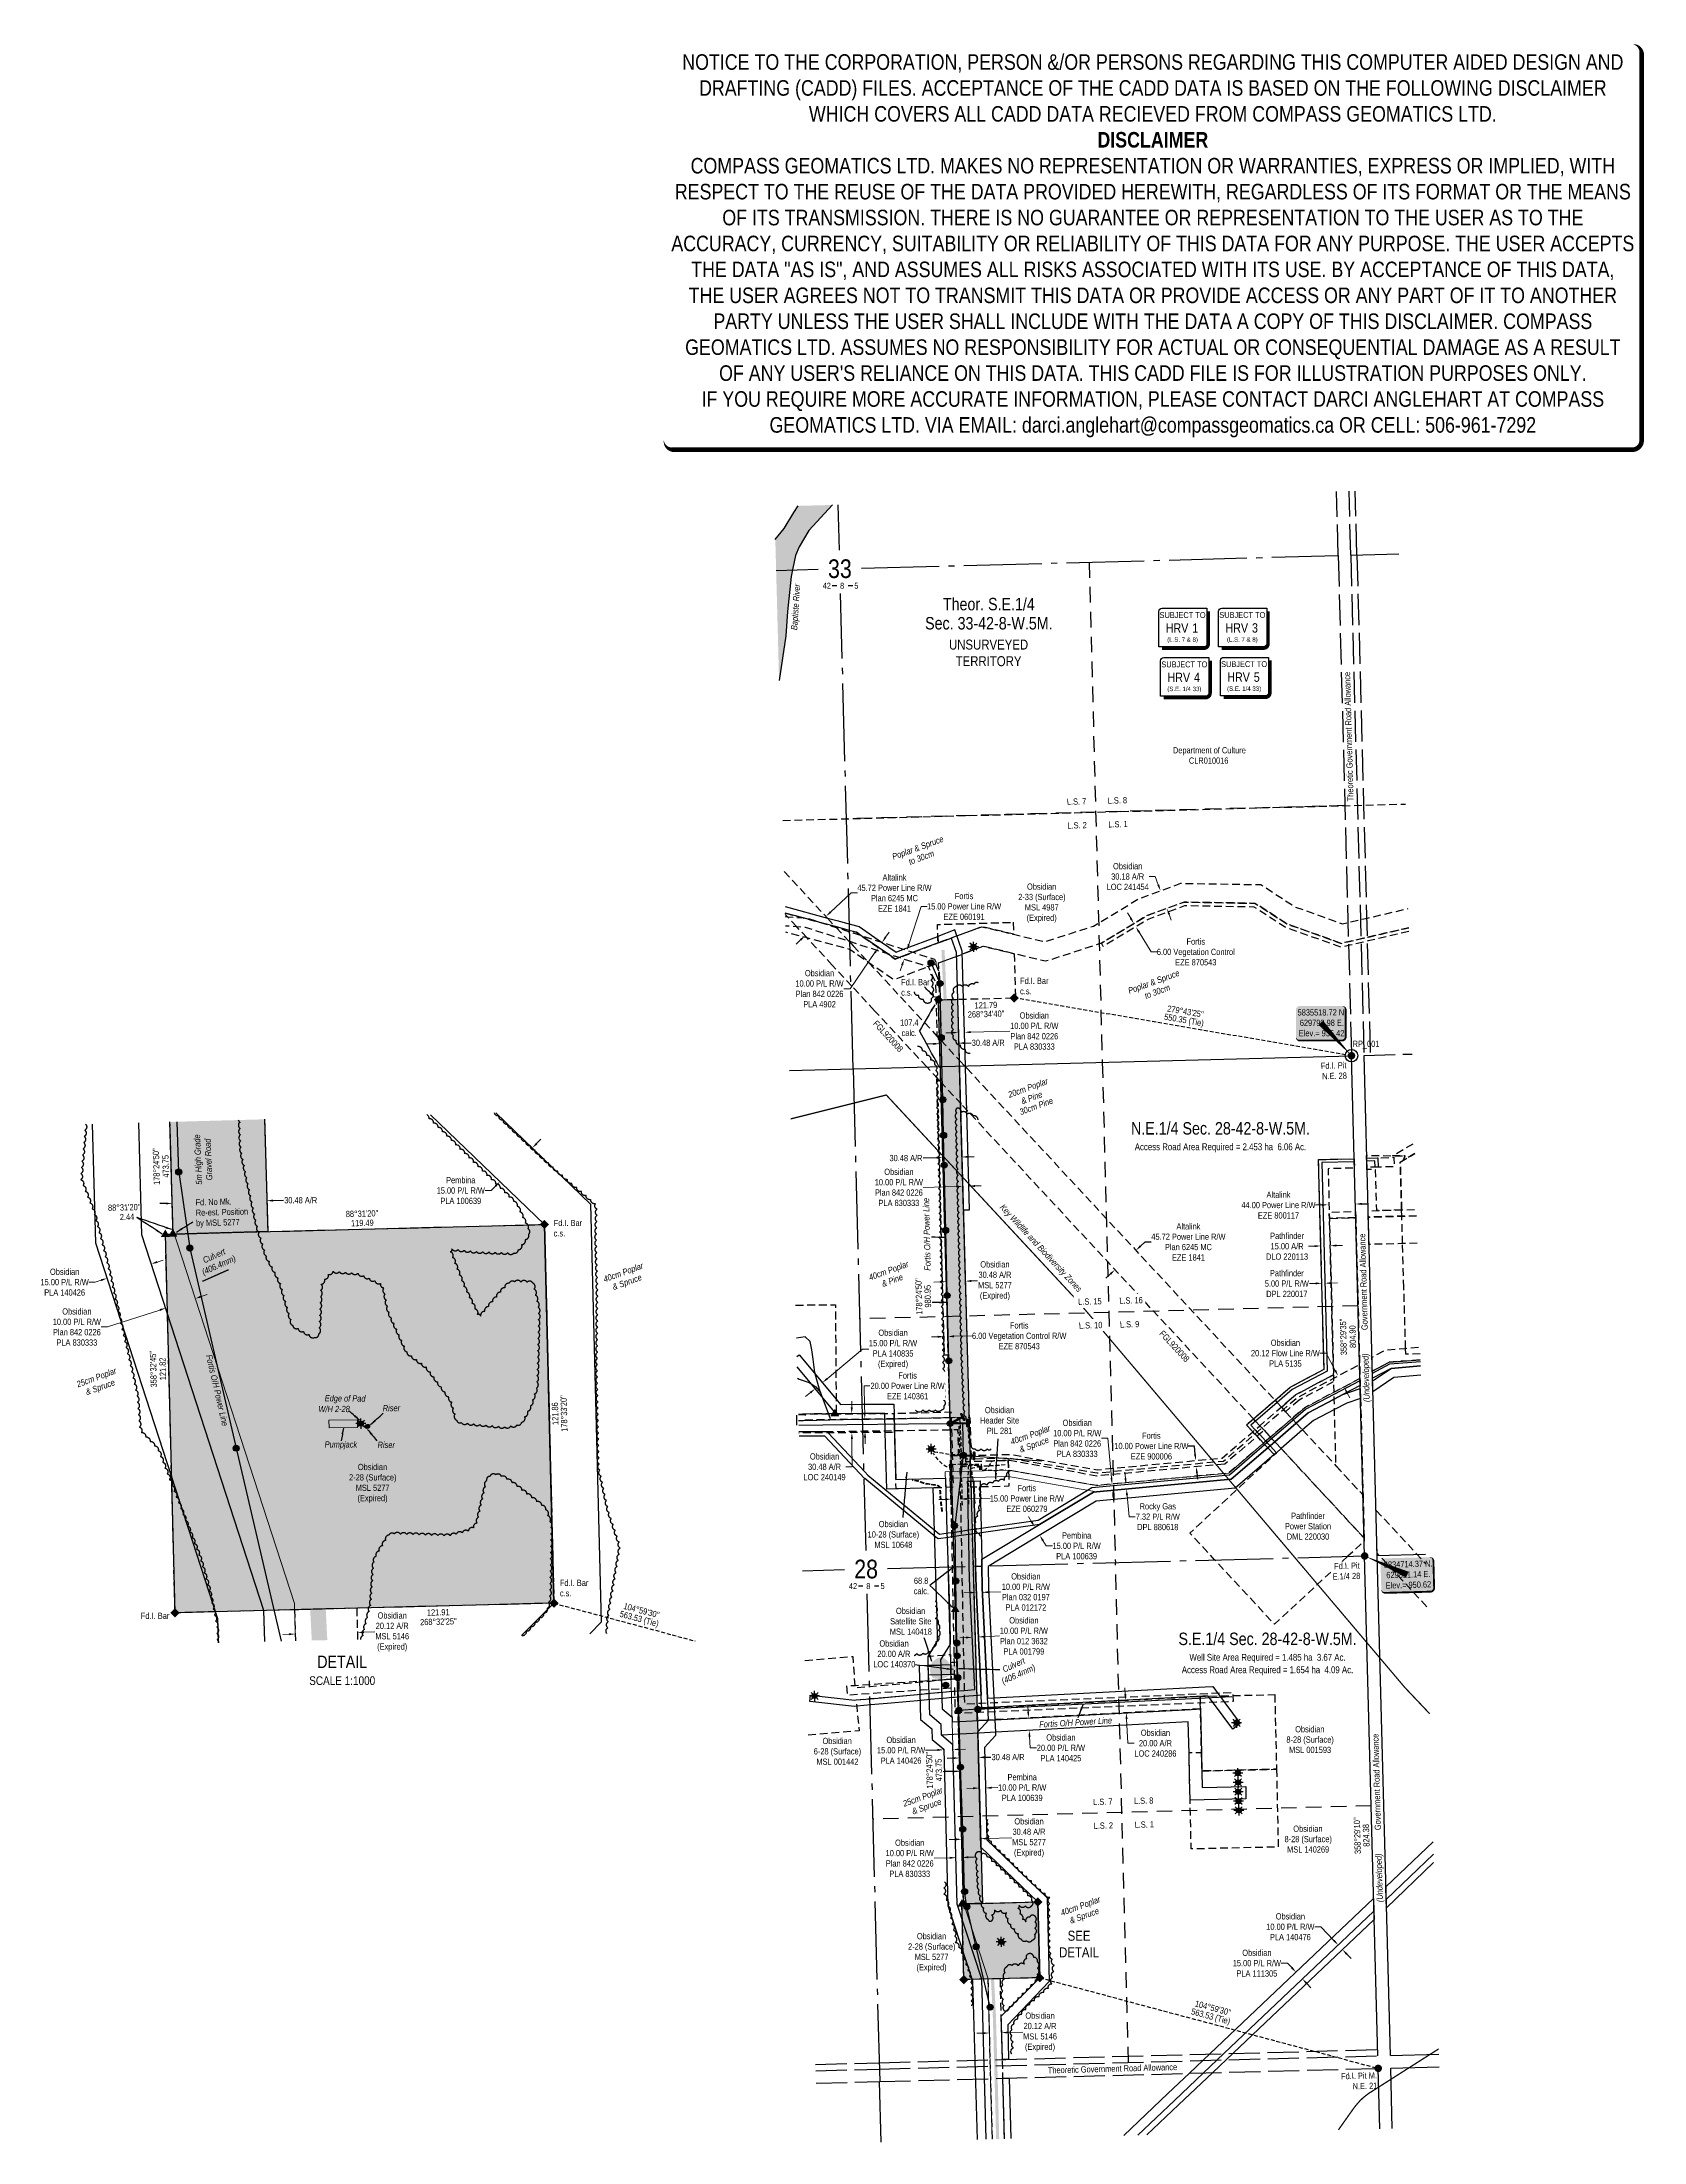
# Model space of a CAD drawing. Extents: x 627695 to 630270, y 5833772 to 5837149.
import ezdxf
from ezdxf.enums import TextEntityAlignment as Align

# ---------------------------------------------------------------- set-up
doc = ezdxf.new("R2010")
doc.units = 0
doc.header["$LTSCALE"] = 5
doc.header["$PDSIZE"] = 0.5
for name, pattern in [('0', [1, 1, 0]), ('CENTERLINEX3', [5, 2.5, -1, 0.5, -1]), ('DASHDOT2', [12.7, 6.35, -3.175, 0, -3.175]), ('foc-ACCESSROAD', [3.75, 2.5, -1.25]), ('foc-FLOWLINE', [3.75, 2.5, -1.25]), ('foc-LSD', [8, 5, -3]), ('foc-QUARTERLINE', [33, 25, -3, 2, -3]), ('foc-TIELINE', [1.875, 1.25, -0.625]), ('foc-UNSURVEYED', [12.5, 10, -2.5]), ('POWERLINE5', [7.8, 2.4, -0.6, 0.6, -0.6, 0.6, -0.6, 2.4]), ('UG_PIPE', [1.875, 1.25, -0.625])]:
    doc.linetypes.add(name, pattern=pattern)
doc.layers.get('Defpoints').update_dxf_attribs({"color": 9})
for name, color, linetype in [('10', 1, 'Continuous'), ('35', 37, 'Continuous'), ('9', 3, 'Continuous'), ('AS-PIPE-UG', 44, 'UG_PIPE'), ('AS-POWER', 104, 'foc-POWER'), ('AS-POWER-EXISTING', 72, 'POWERLINE5'), ('AS-POWER-EXISTING-ANC', 72, 'Continuous'), ('AS-POWER-EXISTING-PP', 72, 'Continuous'), ('AS-POWER-T', 104, 'Continuous'), ('AS-ROADS', 254, 'Continuous'), ('AS-SYMBOL', 7, 'Continuous'), ('AS-WILDLIFE', 131, 'DASHDOT2'), ('C-AR', 13, 'foc-ACCESSROAD'), ('C-FLOWLINE', 13, 'foc-FLOWLINE'), ('C-RW', 13, 'Continuous'), ('C-SYMBOL', 7, 'Continuous'), ('C-WS', 13, 'foc-ACCESSROAD'), ('C-WS-S', 8, 'Continuous'), ('CG-NOTES', 7, 'Continuous'), ('CTW', 7, 'Continuous'), ('DETAIL-T', 7, 'Continuous'), ('F-AR', 190, 'foc-ACCESSROAD'), ('F-EZE', 190, 'foc-FLOWLINE'), ('F-RW', 190, 'Continuous'), ('F-WS', 190, 'foc-ACCESSROAD'), ('L-AREAREQUIRED', 7, 'Continuous'), ('L-AREAWORK', 7, 'Continuous'), ('L-BD', 7, 'Continuous'), ('L-BD1', 253, 'Continuous'), ('L-MON', 1, 'Continuous'), ('L-QSEC', 8, 'foc-QUARTERLINE'), ('L-ROAD-T', 7, 'Continuous'), ('L-SEC', 7, 'Continuous'), ('L-SECLBL', 7, 'Continuous'), ('L-SECTION-LSD', 7, 'foc-LSD'), ('L-TIE', 7, 'foc-TIELINE'), ('L-UNS-T', 3, 'Continuous'), ('L-USEC', 7, 'foc-UNSURVEYED'), ('P-PROPOSED', 10, 'Continuous'), ('P-PROPOSED-H', 21, 'Continuous'), ('P-TXT', 4, 'Continuous'), ('T-BUSH', 110, '0'), ('T-BUSH-T', 110, 'Continuous'), ('T-WATER', 160, 'Continuous'), ('T-WATER-H', 133, 'Continuous'), ('T-WATER-T', 170, 'Continuous')]:
    doc.layers.add(name, color=color, linetype=linetype)
for name, color, linetype, lineweight in [('AS-GENERAL', 48, 'Continuous', 18), ('C-AR-T', 13, 'Continuous', 9), ('C-RW-T', 13, 'Continuous', 9), ('C-WS-T', 13, 'Continuous', 9), ('F-AR-T', 190, 'Continuous', 9), ('F-EZE-T', 190, 'Continuous', 9), ('F-RW-T', 190, 'Continuous', 9), ('F-VCE-T', 190, 'Continuous', 9), ('T-TEXT', 48, 'Continuous', 18)]:
    doc.layers.add(name, color=color, linetype=linetype, lineweight=lineweight)
doc.layers.add('AS-TRAPPER BOUNDARY', color=7, linetype='CENTERLINEX3', true_color=0xb85c00, transparency=0.6)
doc.layers.add('DISCLAIMER', color=7, linetype='Continuous', plot=False)
doc.styles.add('100L', font='ARIALN.TTF', dxfattribs={"height": 11})
doc.styles.add('175L', font='ARIALN.TTF', dxfattribs={"height": 20})
doc.styles.add('240', font='ARIALN.TTF', dxfattribs={"height": 30})
doc.styles.add('80', font='ARIALN.TTF', dxfattribs={"height": 10})
doc.styles.add('80CG', font='ARIALN.TTF', dxfattribs={"height": 10})
doc.styles.add('80L', font='ARIALN.TTF', dxfattribs={"height": 10})
doc.styles.add('80LS', font='ARIALNI.TTF', dxfattribs={"height": 10})
doc.styles.add('foc-LtypeFont', font='ARIALN.TTF', dxfattribs={"height": 7.35})
doc.styles.add('HRV', font='ARIALN.TTF', dxfattribs={"height": 3})
doc.styles.add('MtXpl_Arial_Narrow', font='ARIALNI.TTF')
doc.styles.add('SIMPLEX', font='ARIALN.TTF')
doc.linetypes.add('foc-POWER', pattern='A,6,-1,["P",foc-LtypeFont,S=0.2,R=0,X=-0.625,Y=-0.75],-1.24,4', length=12.24)
doc.dimstyles.new('Compass 5 000', dxfattribs={"dimscale": 5, "dimtxt": 9, "dimasz": 2, "dimexe": 0.2, "dimexo": 0.0625, "dimgap": 0.5, "dimtad": 0, "dimtih": 1, "dimtoh": 1, "dimzin": 0, "dimdsep": 46, "dimtxsty": '80CG', "dimcen": 0.1, "dimse1": 1, "dimse2": 1, "dimclrd": 256, "dimclrt": 256, "dimaunit": 1, "dimadec": 4, "dimazin": 0, "dimtfac": 0.06, "dimtofl": 0, "dimtmove": 0, "dimatfit": 1, "dimfxl": 0.2, "dimtolj": 1, "dimtzin": 0, "dimlwd": -1, "dimarcsym": 0})

msp = doc.modelspace()

# ---------------------------------------------------------------- texts
at = {"layer": '35', "color": 3, "style": '80'}
msp.add_attdef('RP_001', (629801.812, 5835532.804), 'RP', height=9.9966, dxfattribs=at)
at = {"layer": 'AS-GENERAL', "insert": (628148.931, 5834898.718), "char_height": 9.99658, "attachment_point": 1, "style": '175L'}
msp.add_mtext_dynamic_manual_height_columns('\\pi0.32615;{\\fArial Narrow|b0|i1|c0|p34;Pumpjack}', width=50.98976, gutter_width=99.966, heights=[0], dxfattribs=at)
at = {"layer": 'AS-POWER-T', "char_height": 9.99658, "attachment_point": 1}
for gutter_width, insert, rotation, style in [(99.966, (629113.597, 5835172.507), 91.278558, '175L'), (49.983, (627968.15, 5835039.282), 282.991106, '80CG'), (49.983, (629297.29, 5834448.255), 3.402657, '80CG')]:
    msp.add_mtext_dynamic_manual_height_columns('\\pi0.32615;{\\fArial Narrow|b0|i1|c0|p34;Fortis O/H Power Line}', width=112.46257, gutter_width=gutter_width, heights=[0], dxfattribs=dict(at, insert=insert, rotation=rotation, style=style))
at = {"layer": 'AS-TRAPPER BOUNDARY', "transparency": 33554687, "char_height": 9.9966, "width": 61.96172, "attachment_point": 1, "style": '80L'}
for insert, rotation in [((629037.412, 5835576.491), 312.863239), ((629497.686, 5835078.055), 312.865066)]:
    msp.add_mtext('FGL920008', dxfattribs=dict(at, insert=insert, rotation=rotation))
at = {"layer": 'AS-WILDLIFE', "insert": (629299.887, 5835208.388), "char_height": 10, "attachment_point": 5, "rotation": 312.868193, "style": '240'}
msp.add_mtext_dynamic_manual_height_columns('{\\fArial Narrow|b0|i1|c0|p34;Key Wildlife and Biodiversity Zones}', width=179.00177, gutter_width=45, heights=[0], dxfattribs=at)
at = {"layer": 'C-SYMBOL', "color": 3, "style": '175L'}
for s, height, p in [('Theor. S.E.1/4', 20, (629217.015, 5836228.764)), ('Sec. 33-42-8-W.5M.', 20, (629217.015, 5836198.003)), ('N.E.1/4 Sec. 28-42-8-W.5M.', 19.99315, (629589.37, 5835385.942)), ('S.E.1/4 Sec. 28-42-8-W.5M.', 19.99315, (629665.014, 5834565.109))]:
    msp.add_text(s, height=height, dxfattribs=at).set_placement(p, align=Align.BOTTOM_CENTER)
at = {"layer": 'C-WS-T', "char_height": 10, "attachment_point": 1}
for s, width, insert, style in [('\\pi14.39516;Obsidian\\P\\pi0.2103;2-33 (Surface)\\P\\pi10.89925;MSL 4987\\P\\pi13.77101;(Expired)', 72.62387, (629263.993, 5835795.539), '80L'), ('\\pi0.76623;{\\fArial Narrow|b0|i1|c0|p34;W/H 2-28}', 48.56521, (628138.597, 5834955.66), '80CG')]:
    msp.add_mtext_dynamic_manual_height_columns(s, width=width, gutter_width=50, heights=[0], dxfattribs=dict(at, insert=insert, style=style))
at = {"layer": 'C-WS-T'}
for s, insert, char_height, width, attachment_point, style in [('\\A1;Obsidian\\PHeader Site\\PPIL 281', (629234.208, 5834932.231), 9.99658, 60.0726, 5, '80CG'), ('\\A1;Obsidian\\P10-28 (Surface)\\PMSL 10648', (629063.51, 5834748.985), 9.99658, 78.9679, 5, '80CG'), ('\\pi14.39516;Obsidian\\P\\pi0.25464;6-28 (Surface)\\P\\pi4.55887;MSL 001442', (628935.239, 5834421.946), 10, 72.62387, 1, '80L'), ('\\pi14.39516;Obsidian\\P\\pi0.27851;8-28 (Surface)\\P\\pi4.52817;MSL 001593', (629695.042, 5834440.885), 10, 72.62387, 1, '80L'), ('\\pi14.39516;Obsidian\\P\\pi0.27851;8-28 (Surface)\\P\\pi4.51453;MSL 140269', (629691.994, 5834280.879), 10, 72.62387, 1, '80L')]:
    msp.add_mtext(s, dxfattribs=dict(at, insert=insert, char_height=char_height, width=width, attachment_point=attachment_point, style=style))
at = {"layer": 'C-WS-T', "linetype": 'ByBlock', "char_height": 9.99658, "attachment_point": 1, "style": '80CG'}
for insert in [(628188.337, 5834862.413), (629086.944, 5834108.101)]:
    msp.add_mtext_dynamic_manual_height_columns('\\pi14.39023;Obsidian\\P\\pi0.21023;2-28 (Surface)\\P\\pi10.89552;MSL 5277\\P\\pi13.76629;(Expired)', width=72.59901, gutter_width=49.983, heights=[0], dxfattribs=dict(at, insert=insert))
at = {"layer": 'DETAIL-T', "color": 3, "attachment_point": 5, "style": '80CG'}
for s, insert, char_height, width in [('DETAIL\\P{\\H0.7x;SCALE 1:1000}', (628177.527, 5834530.457), 19.99315, 116.93484), ('SEE\\PDETAIL', (629362, 5834090.427), 15.9945, 63.61433)]:
    msp.add_mtext(s, dxfattribs=dict(at, insert=insert, char_height=char_height, width=width))
at = {"layer": 'F-EZE', "insert": (629730.083, 5834762.127), "char_height": 9.99658, "width": 70.58742, "attachment_point": 5, "style": '80CG'}
msp.add_mtext('\\A1;Pathfinder\\PPower Station\\PDML 220030', dxfattribs=at)
at = {"layer": 'F-EZE-T', "insert": (629509.493, 5836014.803), "char_height": 10, "attachment_point": 1, "style": '80L'}
msp.add_mtext_dynamic_manual_height_columns('\\pi3.40842;Department of Culture\\P\\pi29.05985;CLR010016', width=118.16062, gutter_width=50, heights=[0], dxfattribs=at)
at = {"layer": 'L-AREAREQUIRED', "color": 5, "style": '100L'}
for s, p in [('Access Road Area Required = 2.453 ha  6.06 Ac.', (629589.37, 5835363.45)), ('Well Site Area Required = 1.485 ha  3.67 Ac.', (629665.014, 5834542.617))]:
    msp.add_text(s, height=10.99623, dxfattribs=at).set_placement(p, align=Align.BOTTOM_CENTER)
at = {"layer": 'L-AREAWORK', "color": 5, "style": '100L'}
msp.add_text('Access Road Area Required = 1.654 ha  4.09 Ac.', height=10.99623, dxfattribs=at).set_placement((629665.014, 5834522.624), align=Align.BOTTOM_CENTER)
at = {"layer": 'L-BD', "style": '80L'}
for s, height, rotation, p in [('121.79', 9.9966, 1.514452, (629212.288, 5835599.983)), ("268°34'40''", 9.99658, 1.514452, (629212.665, 5835585.743)), ('550.35 (Tie)', 9.99658, 350.2761, (629530.537, 5835575.03)), ("279°43'25''", 9.99658, 350.2761, (629533.07, 5835589.81)), ("358°29'35''", 9.99658, 91.5068, (629786.871, 5835066.636)), ('804.90', 9.9966, 91.5068, (629801.86, 5835067.03)), ('563.53 (Tie)', 9.99658, 345.0086, (628654.764, 5834612.196)), ("104°59'30''", 9.99658, 345.0086, (628658.642, 5834626.681)), ("358°29'10''", 9.99658, 91.5145, (629809.277, 5834264.663)), ('824.38', 9.9966, 91.5145, (629823.517, 5834265.039)), ('563.53 (Tie)', 9.99658, 345.0086, (629573.421, 5833973.074)), ("104°59'30''", 9.99658, 345.0086, (629577.3, 5833987.558))]:
    msp.add_text(s, height=height, rotation=rotation, dxfattribs=at).set_placement(p, align=Align.MIDDLE)
at = {"layer": 'L-BD', "char_height": 9.99658, "attachment_point": 1, "style": '80CG'}
for s, width, insert in [('\\pi0.66369;107.4\\P\\pi3.03327;calc.', 28.19403, (629073.653, 5835576.943)), ('\\pi0.65346;68.8\\P\\pi0.2716;calc.', 22.67068, (629095.924, 5834679.579))]:
    msp.add_mtext_dynamic_manual_height_columns(s, width=width, gutter_width=49.983, heights=[0], dxfattribs=dict(at, insert=insert))
at = {"layer": 'L-BD1', "style": '80L'}
for s, height, rotation, p in [("178°24'50''", 9.99658, 91.5866, (627878.701, 5835340.45)), ('473.75', 9.9966, 91.5866, (627893.69, 5835340.866)), ("88°31'20''", 9.9966, 1.4776, (627827.251, 5835274.855)), ("88°31'20''", 9.9966, 1.4776, (628209.467, 5835264.805)), ('2.44', 9.9966, 1.4776, (627831.624, 5835259.616)), ('119.49', 9.9966, 1.4776, (628209.853, 5835249.816)), ("178°24'50''", 9.99658, 91.5866, (629104.501, 5835131.629)), ('980.95', 9.9966, 91.5866, (629118.741, 5835132.023)), ("358°32'45''", 9.99658, 91.454, (627873.882, 5835014.736)), ('121.82', 9.9966, 91.454, (627888.872, 5835015.116)), ("178°33'20''", 9.99658, 91.4441, (628534.035, 5834943.521)), ('121.86', 9.9966, 91.4441, (628519.795, 5834943.162)), ('121.91', 9.9966, 1.4595, (628331.874, 5834623.736)), ("268°32'25''", 9.99658, 1.4595, (628332.256, 5834608.746)), ("178°24'50''", 9.99658, 91.5866, (629121.513, 5834369.846)), ('473.75', 9.9966, 91.5866, (629136.502, 5834370.261))]:
    msp.add_text(s, height=height, rotation=rotation, dxfattribs=at).set_placement(p, align=Align.MIDDLE)
at = {"layer": 'L-MON', "char_height": 9.99658, "attachment_point": 1, "style": '80CG'}
for s, insert in [('Fd.I. Bar c.s.', (629076.031, 5835641.921)), ('Fd.I. Bar c.s.', (629267.162, 5835644.059)), ('Fd.I. Bar c.s.', (628517.478, 5835254.762)), ('Fd.I. Bar c.s.', (628527.473, 5834676.129)), ('\\pi1.06144;Fd.I. Bar', (627852.794, 5834623.123))]:
    msp.add_mtext_dynamic_manual_height_columns(s, width=44.17764, gutter_width=49.983, heights=[0], dxfattribs=dict(at, insert=insert))
at = {"layer": 'L-MON', "attachment_point": 1, "style": '80CG'}
for s, width, gutter_width, insert, char_height, rotation in [('Fd. No Mk.\\PRe-est. Position\\Pby MSL 5277', 80.13394, 49.983, (627941.572, 5835287.879), 9.99658, 1.47756), ('\\pi1.0618;Fd.I. Pit M.\\P\\pi19.28145;N.E. 21', 54.51337, 50, (629781.975, 5833882.886), 10, 1.51824)]:
    msp.add_mtext_dynamic_manual_height_columns(s, width=width, gutter_width=gutter_width, heights=[0], dxfattribs=dict(at, insert=insert, char_height=char_height, rotation=rotation))
at = {"layer": 'L-ROAD-T', "style": '80L'}
for s, height, rotation, p in [('Theoretic Government Road Allowance', 10, 91.523423, (629795.525, 5836031.708)), ('Government Road Allowance', 10, 91.514505, (629819.129, 5835155.07)), ('Government Road Allowance', 10, 91.514505, (629840.332, 5834351.042)), ('Theoretic Government Road Allowance', 9.99658, 1.51824, (629415.754, 5833890.064))]:
    msp.add_text(s, height=height, rotation=rotation, dxfattribs=at).set_placement(p, align=Align.MIDDLE_CENTER)
at = {"layer": 'L-UNS-T', "color": 3, "insert": (629216.544, 5836166.226), "char_height": 16, "attachment_point": 5, "style": '80L'}
msp.add_mtext_dynamic_manual_height_columns('UNSURVEYED TERRITORY', width=126.41375, gutter_width=47.5, heights=[0], dxfattribs=at)
at = {"layer": 'T-BUSH', "style": 'MtXpl_Arial_Narrow'}
msp.add_text('30cm Pine', height=9.9966, rotation=20, dxfattribs=at).set_placement((629268.335, 5835423.202))
at = {"layer": 'T-BUSH', "insert": (629246.469, 5835460.166), "char_height": 9.99658, "width": 65.38456, "attachment_point": 1, "rotation": 20, "line_spacing_factor": 1.010232, "style": 'MtXpl_Arial_Narrow'}
msp.add_mtext('\\pi0.38752;20cm Poplar \\P\\pi16.41545;& Pine', dxfattribs=at)
at = {"layer": 'T-BUSH', "char_height": 9.99658, "attachment_point": 1, "rotation": 20, "style": '80CG'}
for s, insert in [('\\pi0.31251;{\\fArial Narrow|b0|i1|c0|p34;40cm Poplar \\P\\pi9.73289;& Spruce}', (628595.918, 5835163.53)), ('\\pi0.31251;{\\fArial Narrow|b0|i1|c0|p34;40cm Poplar \\P\\pi16.41545;& Pine}', (629022.47, 5835166.342)), ('\\pi0.38752;{\\fArial Narrow|b0|i1|c0|p34;25cm Poplar \\P\\pi9.73289;& Spruce}', (627748.99, 5834994.54)), ('\\pi0.31251;{\\fArial Narrow|b0|i1|c0|p34;40cm Poplar \\P\\pi9.73289;& Spruce}', (629250.235, 5834902.198)), ('\\pi0.38752;{\\fArial Narrow|b0|i1|c0|p34;25cm Poplar \\P\\pi9.73289;& Spruce}', (629077.406, 5834320.328)), ('\\pi0.31251;{\\fArial Narrow|b0|i1|c0|p34;40cm Poplar \\P\\pi9.73289;& Spruce}', (629330.84, 5834144.783))]:
    msp.add_mtext_dynamic_manual_height_columns(s, width=65.38456, gutter_width=49.983, heights=[0], dxfattribs=dict(at, insert=insert))
at = {"layer": 'T-BUSH-T', "char_height": 9.99662, "width": 83.20281, "attachment_point": 2, "rotation": 20, "style": '80LS'}
for insert in [(629101.094, 5835857.76), (629480.372, 5835642.301)]:
    msp.add_mtext('Poplar & Spruce\\Pto 30cm', dxfattribs=dict(at, insert=insert))
at = {"layer": 'T-TEXT', "style": '80LS'}
for p in [(629823.204, 5835000.937), (629844.407, 5834196.909)]:
    msp.add_text('(Undeveloped)', height=10, rotation=91.514505, dxfattribs=at).set_placement(p, align=Align.MIDDLE_CENTER)
at = {"layer": 'T-TEXT', "char_height": 9.99658, "attachment_point": 1, "style": '175L'}
for s, width, insert, rotation in [('\\pi0.44889;{\\fArial Narrow|b0|i1|c0|p34;5m High Grade \\P\\pi6.86552;Gravel Road}', 77.46773, (627942.446, 5835310.707), 92.450665), ('\\pi9.56241;{\\fArial Narrow|b0|i1|c0|p34;Culvert\\P\\pi0.53413;(406.4mm)}', 54.80156, (627943.458, 5835190.04), 24.002683), ('{\\fArial Narrow|b0|i1|c0|p34;Edge of Pad}', 63.70028, (628149.446, 5834972.982), 359.551617), ('\\pi9.56241;{\\fArial Narrow|b0|i1|c0|p34;Culvert\\P\\pi0.53413;(406.4mm)}', 54.80156, (629228.911, 5834532.157), 24.002683)]:
    msp.add_mtext_dynamic_manual_height_columns(s, width=width, gutter_width=99.966, heights=[0], dxfattribs=dict(at, insert=insert, rotation=rotation))
at = {"layer": 'T-TEXT', "char_height": 9.99658, "attachment_point": 1, "style": '80CG'}
for insert in [(628242.373, 5834957.171), (628234.066, 5834897.993)]:
    msp.add_mtext_dynamic_manual_height_columns('\\pi0.32615;{\\fArial Narrow|b0|i1|c0|p34;Riser}', width=27.81216, gutter_width=49.983, heights=[0], dxfattribs=dict(at, insert=insert))
at = {"layer": 'T-WATER-T', "insert": (628898.792, 5836203.062), "char_height": 9.99658, "attachment_point": 1, "rotation": 86.04629, "style": '80CG'}
msp.add_mtext_dynamic_manual_height_columns('\\pi0.29887;{\\fArial Narrow|b0|i1|c0|p34;Baptiste River}', width=72.3808, gutter_width=49.983, heights=[0], dxfattribs=at)

# ---------------------------------------------------------------- blocks, each defined once
blk = doc.blocks.new('fdia')
at = {"color": 255, "const_width": 1}
blk.add_lwpolyline([(-0.5, 0, 1), (0.5, 0, 1)], format="xyb", close=True, dxfattribs=at)
blk = doc.blocks.new('Fdiaa')
blk.add_blockref('fdia', (0, 0))
blk = doc.blocks.new('fdib')
at = {"color": 1, "const_width": 1.6}
blk.add_lwpolyline([(-0.4, 0, 1), (0.4, 0, 1)], format="xyb", close=True, dxfattribs=at)
at = {"color": 1}
blk.add_circle((0, 0), 0.8, dxfattribs=at)
blk = doc.blocks.new('Fdibb')
blk.add_blockref('fdib', (0, 0))
blk = doc.blocks.new('fdicc')
for name in ['Fdibb', 'Fdiaa']:
    blk.add_blockref(name, (0, 0))
blk = doc.blocks.new('FDI')
blk.add_blockref('fdicc', (0, 0))
blk = doc.blocks.new('TRIA')
blk.add_hatch(color=255).paths.add_polyline_path([(-0.04, 1.52), (-1.47, -0.87), (1.39, -0.87)])
blk = doc.blocks.new('TRIAA')
blk.add_blockref('TRIA', (0, 0))
blk = doc.blocks.new('TRIB')
at = {"color": 1}
blk.add_lwpolyline([(-1.12, -0.67), (-0.04, 1.13), (1.04, -0.67)], close=True, dxfattribs=at)
blk = doc.blocks.new('TRIBB')
blk.add_blockref('TRIB', (0, 0))
blk = doc.blocks.new('TRICC')
for name in ['TRIAA', 'TRIBB']:
    blk.add_blockref(name, (0, 0))
blk = doc.blocks.new('plspike')
blk.add_blockref('TRICC', (0, 0))
blk = doc.blocks.new('POWERPOLE')
h = blk.add_hatch(color=255)
edge = h.paths.add_edge_path()
edge.add_arc((0, 0), 0.96, 0, 360)
at = {"linetype": 'Continuous'}
for p, q in [((0.68, -0.68), (-0.68, 0.68)), ((-0.68, -0.68), (0.68, 0.68))]:
    blk.add_line(p, q, dxfattribs=at)
blk.add_circle((0, 0), 0.96, dxfattribs=at)
blk = doc.blocks.new('RISER')
h = blk.add_hatch(color=255)
h.dxf.hatch_style = 1
edge = h.paths.add_edge_path()
edge.add_arc((0, 0), 0.7, 0, 360)
blk.add_hatch(color=13).paths.add_polyline_path([(0.58, -0.15), (-0.58, -0.15, 0.774597)])
at = {"color": 13}
blk.add_line((-0.58, -0.15), (0.58, -0.15), dxfattribs=at)
blk.add_circle((0, 0), 0.6, dxfattribs=at)
blk = doc.blocks.new('GAS')
h = blk.add_hatch(color=255)
h.dxf.hatch_style = 1
edge = h.paths.add_edge_path()
edge.add_arc((0, 0), 0.9, 0, 360)
for p, q in [((-0.81, 0), (-1.62, 0)), ((-0.57, 0.57), (-1.14, 1.14)), ((0, 0.81), (0, 1.62)), ((0.57, 0.57), (1.14, 1.14)), ((1.62, 0), (0.81, 0)), ((-0.57, -0.57), (-1.14, -1.14)), ((0, -0.81), (0, -1.62)), ((1.14, -1.14), (0.57, -0.57))]:
    blk.add_line(p, q)
blk.add_circle((0, 0), 0.8)
blk = doc.blocks.new('*D59')
at = {"layer": 'C-RW-T', "transparency": 16777216}
for p, q in [((629157.9, 5835555.7), (629147.9, 5835555.4)), ((629187.9, 5835556.5), (629251, 5835558.3))]:
    blk.add_line(p, q, dxfattribs=at)
for points in [[(629157.9, 5835557.4), (629158, 5835554), (629167.9, 5835556)], [(629187.8, 5835558.2), (629187.9, 5835554.9), (629177.9, 5835556.3)]]:
    blk.add_solid(points, dxfattribs=at)
at = {"layer": 'Defpoints', "color": 0, "transparency": 16777216}
for p in [(629166.9, 5835591.8), (629176.9, 5835592.1), (629177.9, 5835556.3)]:
    blk.add_point(p, dxfattribs=at)
at = {"layer": 'C-RW-T', "transparency": 16777216, "insert": (629290.1, 5835558.3), "char_height": 10, "attachment_point": 5, "style": '80CG'}
blk.add_mtext('\\A1;Obsidian\\P10.00 P/L R/W\\PPlan 842 0226\\PPLA 830333', dxfattribs=at)
blk = doc.blocks.new('*D61')
at = {"layer": 'Defpoints', "color": 0, "transparency": 16777216}
for p in [(629448.4, 5835730), (629451.5, 5835724.9), (629453.3, 5835725.9)]:
    blk.add_point(p, dxfattribs=at)
at = {"layer": 'F-VCE-T', "transparency": 16777216}
for p, q in [((629445, 5835739.7), (629439.9, 5835748.2)), ((629458.4, 5835717.4), (629477.7, 5835685.5)), ((629477.7, 5835685.5), (629487.7, 5835685.5))]:
    blk.add_line(p, q, dxfattribs=at)
for points in [[(629446.5, 5835740.5), (629443.6, 5835738.8), (629450.2, 5835731.1)], [(629459.9, 5835718.2), (629457, 5835716.5), (629453.3, 5835725.9)]]:
    blk.add_solid(points, dxfattribs=at)
at = {"layer": 'F-VCE-T', "transparency": 16777216, "insert": (629549.7, 5835685.5), "char_height": 10, "attachment_point": 5, "style": '80CG'}
blk.add_mtext('\\A1;Fortis\\P6.00 Vegetation Control\\PEZE 870543', dxfattribs=at)
blk = doc.blocks.new('*D62')
at = {"layer": 'Defpoints', "color": 0, "transparency": 16777216}
for p in [(628955.3, 5835742.9), (629229.2, 5835447.4), (629195.6, 5835416.2)]:
    blk.add_point(p, dxfattribs=at)
at = {"layer": 'F-EZE-T', "transparency": 16777216}
for p, q in [((628962.6, 5835749.7), (628995.6, 5835780.3)), ((628995.6, 5835780.3), (629005.6, 5835780.3)), ((628914.3, 5835704.9), (628907, 5835698.1))]:
    blk.add_line(p, q, dxfattribs=at)
for points in [[(628961.5, 5835750.9), (628963.7, 5835748.4), (628955.3, 5835742.9)], [(628913.2, 5835706.2), (628915.5, 5835703.7), (628921.7, 5835711.7)]]:
    blk.add_solid(points, dxfattribs=at)
at = {"layer": 'F-EZE-T', "transparency": 16777216, "insert": (629065.3, 5835780.3), "char_height": 10, "attachment_point": 5, "style": '80CG'}
blk.add_mtext('\\A1;Altalink\\P45.72 Power Line R/W\\PPlan 6245 MC\\PEZE 1841', dxfattribs=at)
blk = doc.blocks.new('L-SECLBL')
at = {"layer": '9', "color": 7}
for p, q in [((-5.1, -27.8), (-12.3, -27.8)), ((20.7, -27.8), (13.5, -27.8))]:
    blk.add_line(p, q, dxfattribs=at)
at = {"layer": '10', "color": 2, "style": 'SIMPLEX'}
blk.add_attdef('SEC', text='', height=30, dxfattribs=at).set_placement((0, 0), align=Align.MIDDLE)
at = {"layer": '10', "color": 5, "style": '80L'}
blk.add_attdef('TWP', text='', height=9.5, dxfattribs=at).set_placement((-14.4, -27.4), align=Align.MIDDLE_RIGHT)
blk.add_attdef('RGE', text='', height=9.5, dxfattribs=at).set_placement((3.6, -27.4), align=Align.MIDDLE_CENTER)
blk.add_attdef('MER', text='', height=9.5, dxfattribs=at).set_placement((23.2, -27.4), align=Align.MIDDLE_LEFT)
blk = doc.blocks.new('*D63')
at = {"layer": 'Defpoints', "color": 0, "transparency": 16777216}
for p in [(629055.4, 5835682.1), (629060, 5835696.4), (629085.3, 5835688.2)]:
    blk.add_point(p, dxfattribs=at)
at = {"layer": 'F-EZE-T', "transparency": 16777216}
for p, q in [((629088.4, 5835697.7), (629108, 5835758.7)), ((629108, 5835758.7), (629118, 5835758.7)), ((629077.6, 5835664.4), (629074.6, 5835654.9))]:
    blk.add_line(p, q, dxfattribs=at)
for points in [[(629076, 5835664.9), (629079.2, 5835663.9), (629080.7, 5835673.9)], [(629086.8, 5835698.2), (629090, 5835697.2), (629085.3, 5835688.2)]]:
    blk.add_solid(points, dxfattribs=at)
at = {"layer": 'F-EZE-T', "transparency": 16777216, "insert": (629177.2, 5835758.7), "char_height": 10, "attachment_point": 5, "style": '80CG'}
blk.add_mtext('\\A1;Fortis\\P15.00 Power Line R/W\\PEZE 060191', dxfattribs=at)
blk = doc.blocks.new('HRV')
blk.add_lwpolyline([(-35.1, 31.6), (37.2, 31.6), (37.2, -25.5, -0.414214), (32.2, -30.5), (-40.1, -30.5), (-40.1, 26.6, -0.414214)], format="xyb", close=True)
at = {"const_width": 5, "flags": 128}
blk.add_lwpolyline([(-35.1, -33), (32.2, -33, 0.414214), (39.7, -25.5), (39.7, 26.6)], format="xyb", dxfattribs=at)
at = {"style": '80L'}
blk.add_text('SUBJECT TO', height=9.5, dxfattribs=at).set_placement((-2, 13.1), align=Align.BOTTOM_CENTER)
blk.add_attdef('(N.W.1/4 00)', text='', height=7.12, dxfattribs=at).set_placement((-2, -24.4), align=Align.BOTTOM_CENTER)
at = {"layer": 'CTW', "color": 3, "style": 'HRV'}
blk.add_text('HRV', height=15, dxfattribs=at).set_placement((-10.9, -0.2), align=Align.MIDDLE_CENTER)
blk.add_attdef('0', text='', height=15, dxfattribs=at).set_placement((18.3, -0.2), align=Align.MIDDLE_CENTER)
blk = doc.blocks.new('*D65')
at = {"layer": 'Defpoints', "color": 0, "transparency": 16777216}
for p in [(629453.4, 5835205.7), (629454.4, 5835204.7), (629420.9, 5835173.6)]:
    blk.add_point(p, dxfattribs=at)
at = {"layer": 'F-EZE', "transparency": 16777216}
for p, q in [((629460.8, 5835212.5), (629468.1, 5835219.3)), ((629468.1, 5835219.3), (629478.1, 5835219.3)), ((629412.6, 5835167.8), (629405.3, 5835161))]:
    blk.add_line(p, q, dxfattribs=at)
for points in [[(629459.6, 5835213.8), (629461.9, 5835211.3), (629453.4, 5835205.7)], [(629411.5, 5835169.1), (629413.7, 5835166.6), (629419.9, 5835174.6)]]:
    blk.add_solid(points, dxfattribs=at)
at = {"layer": 'F-EZE', "transparency": 16777216, "insert": (629537.8, 5835219.3), "char_height": 10, "attachment_point": 5, "style": '80CG'}
blk.add_mtext('\\A1;Altalink\\P45.72 Power Line R/W\\PPlan 6245 MC\\PEZE 1841', dxfattribs=at)
blk = doc.blocks.new('*D66')
at = {"layer": 'C-RW-T', "transparency": 16777216}
for p, q in [((629408.2, 5834903.5), (629398.2, 5834903.5)), ((629414.1, 5834839.9), (629408.2, 5834903.5)), ((629416.9, 5834810.1), (629417.9, 5834800.1))]:
    blk.add_line(p, q, dxfattribs=at)
for points in [[(629415.8, 5834840.1), (629412.5, 5834839.8), (629415.1, 5834830)], [(629418.6, 5834810.2), (629415.3, 5834809.9), (629416, 5834820)]]:
    blk.add_solid(points, dxfattribs=at)
at = {"layer": 'Defpoints', "color": 0, "transparency": 16777216}
for p in [(629468.7, 5834835), (629416, 5834820), (629469.6, 5834825.1)]:
    blk.add_point(p, dxfattribs=at)
at = {"layer": 'C-RW-T', "transparency": 16777216, "insert": (629359.1, 5834903.5), "char_height": 10, "attachment_point": 5, "style": '80CG'}
blk.add_mtext('\\A1;Obsidian\\P10.00 P/L R/W\\PPlan 842 0226\\PPLA 830333', dxfattribs=at)
blk = doc.blocks.new('*D67')
at = {"layer": 'Defpoints', "color": 0, "transparency": 16777216}
for p in [(629270.4, 5834748.1), (629278.1, 5834735.3), (629298.7, 5834747.7)]:
    blk.add_point(p, dxfattribs=at)
at = {"layer": 'F-RW-T', "transparency": 16777216}
for p, q in [((629285.8, 5834769.1), (629280.7, 5834777.6)), ((629303.9, 5834739.1), (629309.1, 5834730.6)), ((629309.1, 5834730.6), (629319.1, 5834730.6))]:
    blk.add_line(p, q, dxfattribs=at)
for points in [[(629287.3, 5834769.9), (629284.4, 5834768.2), (629291, 5834760.5)], [(629305.3, 5834740), (629302.5, 5834738.3), (629298.7, 5834747.7)]]:
    blk.add_solid(points, dxfattribs=at)
at = {"layer": 'F-RW-T', "transparency": 16777216, "insert": (629358.1, 5834730.6), "char_height": 10, "attachment_point": 5, "style": '80CG'}
blk.add_mtext('\\A1;Pembina\\P15.00 P/L R/W\\PPLA 100639', dxfattribs=at)
blk = doc.blocks.new('*D68')
at = {"layer": 'Defpoints', "color": 0, "transparency": 16777216}
for p in [(629750.7, 5835212.8), (629751.6, 5835177.1), (629766.6, 5835177.5)]:
    blk.add_point(p, dxfattribs=at)
at = {"layer": 'F-AR-T', "transparency": 16777216}
for p, q in [((629740.7, 5835212.6), (629730.7, 5835212.3)), ((629775.7, 5835213.5), (629785.6, 5835213.8))]:
    blk.add_line(p, q, dxfattribs=at)
for points in [[(629740.6, 5835214.2), (629740.7, 5835210.9), (629750.7, 5835212.8)], [(629775.6, 5835215.2), (629775.7, 5835211.8), (629765.7, 5835213.2)]]:
    blk.add_solid(points, dxfattribs=at)
at = {"layer": 'F-AR-T', "transparency": 16777216, "insert": (629696.4, 5835212.3), "char_height": 10, "attachment_point": 5, "style": '80CG'}
blk.add_mtext('\\A1;Pathfinder\\P15.00 A/R\\PDLO 220113', dxfattribs=at)
blk = doc.blocks.new('*D69')
at = {"layer": 'Defpoints', "color": 0, "transparency": 16777216}
for p in [(629752.3, 5835152.8), (629753.3, 5835115.5), (629758.3, 5835115.7)]:
    blk.add_point(p, dxfattribs=at)
at = {"layer": 'F-RW-T', "transparency": 16777216}
for p, q in [((629742.3, 5835152.5), (629732.3, 5835152.3)), ((629767.3, 5835153.2), (629777.3, 5835153.4))]:
    blk.add_line(p, q, dxfattribs=at)
for points in [[(629742.2, 5835154.2), (629742.3, 5835150.9), (629752.3, 5835152.8)], [(629767.2, 5835154.8), (629767.3, 5835151.5), (629757.3, 5835152.9)]]:
    blk.add_solid(points, dxfattribs=at)
at = {"layer": 'F-RW-T', "transparency": 16777216, "insert": (629696, 5835152.3), "char_height": 10, "attachment_point": 5, "style": '80CG'}
blk.add_mtext('\\A1;Pathfinder\\P5.00 P/L R/W\\PDPL 220017', dxfattribs=at)
blk = doc.blocks.new('*D70')
at = {"layer": 'Defpoints', "color": 0, "transparency": 16777216}
for p in [(629762.2, 5835279), (629767, 5835101.6), (629811, 5835102.8)]:
    blk.add_point(p, dxfattribs=at)
at = {"layer": 'F-EZE', "transparency": 16777216}
for p, q in [((629752.2, 5835278.8), (629742.2, 5835278.5)), ((629816.2, 5835280.5), (629826.2, 5835280.7))]:
    blk.add_line(p, q, dxfattribs=at)
for points in [[(629752.2, 5835280.4), (629752.3, 5835277.1), (629762.2, 5835279)], [(629816.2, 5835282.1), (629816.3, 5835278.8), (629806.3, 5835280.2)]]:
    blk.add_solid(points, dxfattribs=at)
at = {"layer": 'F-EZE', "transparency": 16777216, "insert": (629682.6, 5835278.5), "char_height": 10, "attachment_point": 5, "style": '80CG'}
blk.add_mtext('\\A1;Altalink\\P44.00 Power Line R/W\\PEZE 800117', dxfattribs=at)
blk = doc.blocks.new('*D71')
at = {"layer": 'C-RW-T', "transparency": 16777216}
for p, q in [((628957.1, 5834999.4), (629013.9, 5835046.8)), ((629013.9, 5835046.8), (629023.9, 5835046.8)), ((628930.2, 5834977), (628922.5, 5834970.6))]:
    blk.add_line(p, q, dxfattribs=at)
for points in [[(628956, 5835000.6), (628958.1, 5834998.1), (628949.4, 5834993)], [(628929.1, 5834978.2), (628931.2, 5834975.7), (628937.9, 5834983.4)]]:
    blk.add_solid(points, dxfattribs=at)
at = {"layer": 'Defpoints', "color": 0, "transparency": 16777216}
for p in [(628936.3, 5834985.2), (628947.8, 5834994.8), (628949.4, 5834993)]:
    blk.add_point(p, dxfattribs=at)
at = {"layer": 'C-RW-T', "transparency": 16777216, "insert": (629063, 5835046.8), "char_height": 10, "attachment_point": 5, "style": '80CG'}
blk.add_mtext('\\A1;Obsidian\\P15.00 P/L R/W\\PPLA 140835\\P(Expired)', dxfattribs=at)
blk = doc.blocks.new('*D72')
at = {"layer": 'C-RW-T', "transparency": 16777216}
for p, q in [((629759.2, 5835040.4), (629749.2, 5835040.4)), ((629773.8, 5835012.7), (629759.2, 5835040.4)), ((629792.6, 5834977.2), (629797.2, 5834968.4))]:
    blk.add_line(p, q, dxfattribs=at)
for points in [[(629775.3, 5835013.5), (629772.3, 5835011.9), (629778.5, 5835003.9)], [(629794, 5834978), (629791.1, 5834976.5), (629787.9, 5834986.1)]]:
    blk.add_solid(points, dxfattribs=at)
at = {"layer": 'Defpoints', "color": 0, "transparency": 16777216}
for p in [(629778.5, 5835003.9), (629742.6, 5834984.9), (629752, 5834967.1)]:
    blk.add_point(p, dxfattribs=at)
at = {"layer": 'C-RW-T', "transparency": 16777216, "insert": (629693.7, 5835040.4), "char_height": 10, "attachment_point": 5, "style": '80CG'}
blk.add_mtext('\\A1;Obsidian\\P20.12 Flow Line R/W\\PPLA 5135', dxfattribs=at)
blk = doc.blocks.new('*D73')
at = {"layer": 'C-AR-T', "transparency": 16777216}
for p, q in [((628996.5, 5834953.1), (628996.5, 5834963.1)), ((628996.9, 5834902.6), (628996.9, 5834892.6)), ((628997.2, 5834857.7), (628996.9, 5834892.6)), ((628987.2, 5834857.7), (628997.2, 5834857.7))]:
    blk.add_line(p, q, dxfattribs=at)
for points in [[(628998.2, 5834953.1), (628994.9, 5834953.1), (628996.6, 5834943.1)], [(628998.5, 5834902.6), (628995.2, 5834902.6), (628996.8, 5834912.6)]]:
    blk.add_solid(points, dxfattribs=at)
at = {"layer": 'Defpoints', "color": 0, "transparency": 16777216}
for p in [(629000.7, 5834943.1), (628996.8, 5834912.6), (629000.9, 5834912.7)]:
    blk.add_point(p, dxfattribs=at)
at = {"layer": 'C-AR-T', "transparency": 16777216, "insert": (628952.9, 5834857.7), "char_height": 10, "attachment_point": 5, "style": '80CG'}
blk.add_mtext('\\A1;Obsidian\\P30.48 A/R\\PLOC 240149', dxfattribs=at)
blk = doc.blocks.new('*D74')
at = {"layer": 'C-AR-T', "transparency": 16777216}
for p, q in [((629138.4, 5835155.1), (629128.4, 5835154.8)), ((629188.9, 5835156.5), (629198.9, 5835156.7))]:
    blk.add_line(p, q, dxfattribs=at)
for points in [[(629138.4, 5835156.7), (629138.5, 5835153.4), (629148.4, 5835155.3)], [(629188.9, 5835158.1), (629189, 5835154.8), (629178.9, 5835156.2)]]:
    blk.add_solid(points, dxfattribs=at)
at = {"layer": 'Defpoints', "color": 0, "transparency": 16777216}
for p in [(629148.4, 5835155.3), (629150.2, 5835091.7), (629180.7, 5835092.6)]:
    blk.add_point(p, dxfattribs=at)
at = {"layer": 'C-AR-T', "transparency": 16777216, "insert": (629226.8, 5835156.7), "char_height": 10, "attachment_point": 5, "style": '80CG'}
blk.add_mtext('\\A1;Obsidian\\P30.48 A/R\\PMSL 5277\\P(Expired)', dxfattribs=at)
blk = doc.blocks.new('*D75')
at = {"layer": 'Defpoints', "color": 0, "transparency": 16777216}
for p in [(629156.5, 5834805.6), (629159.7, 5834640.6), (629174.5, 5834640.9)]:
    blk.add_point(p, dxfattribs=at)
at = {"layer": 'F-EZE-T', "transparency": 16777216}
for p, q in [((629146.5, 5834805.4), (629136.5, 5834805.2)), ((629181.4, 5834806.1), (629219, 5834806.8))]:
    blk.add_line(p, q, dxfattribs=at)
for points in [[(629146.4, 5834807.1), (629146.5, 5834803.7), (629156.5, 5834805.6)], [(629181.3, 5834807.7), (629181.4, 5834804.4), (629171.4, 5834805.9)]]:
    blk.add_solid(points, dxfattribs=at)
at = {"layer": 'F-EZE-T', "transparency": 16777216, "insert": (629278.1, 5834806.8), "char_height": 10, "attachment_point": 5, "style": '80CG'}
blk.add_mtext('\\A1;Fortis\\P15.00 Power Line R/W\\PEZE 060279', dxfattribs=at)
blk = doc.blocks.new('*D76')
at = {"layer": 'C-RW-T', "transparency": 16777216}
for p, q in [((629186.6, 5834655.5), (629176.6, 5834655.3)), ((629216.6, 5834656.1), (629237.4, 5834656.5))]:
    blk.add_line(p, q, dxfattribs=at)
for points in [[(629186.5, 5834657.1), (629186.6, 5834653.8), (629196.6, 5834655.7)], [(629216.5, 5834657.8), (629216.6, 5834654.4), (629206.6, 5834655.9)]]:
    blk.add_solid(points, dxfattribs=at)
at = {"layer": 'Defpoints', "color": 0, "transparency": 16777216}
for p in [(629195.9, 5834689.8), (629205.9, 5834690), (629206.6, 5834655.9)]:
    blk.add_point(p, dxfattribs=at)
at = {"layer": 'C-RW-T', "transparency": 16777216, "insert": (629276.5, 5834656.5), "char_height": 10, "attachment_point": 5, "style": '80CG', "bg_fill": 3, "box_fill_scale": 1.1, "bg_fill_color": 256, "bg_fill_true_color": 13158600, "bg_fill_transparency": 0}
blk.add_mtext('\\A1;Obsidian\\P10.00 P/L R/W\\PPlan 032 0197\\PPLA 012172', dxfattribs=at)
blk = doc.blocks.new('*D77')
at = {"layer": 'C-RW-T', "transparency": 16777216}
for p, q in [((629180.2, 5834583.2), (629170.2, 5834582.7)), ((629210.3, 5834584.6), (629234.3, 5834585.8))]:
    blk.add_line(p, q, dxfattribs=at)
for points in [[(629180.1, 5834584.8), (629180.2, 5834581.5), (629190.1, 5834583.6)], [(629210.2, 5834586.3), (629210.4, 5834583), (629200.3, 5834584.1)]]:
    blk.add_solid(points, dxfattribs=at)
at = {"layer": 'Defpoints', "color": 0, "transparency": 16777216}
for p in [(629187.8, 5834631.9), (629198, 5834632.4), (629200.3, 5834584.1)]:
    blk.add_point(p, dxfattribs=at)
at = {"layer": 'C-RW-T', "transparency": 16777216, "insert": (629273.3, 5834585.8), "char_height": 10, "attachment_point": 5, "style": '80CG'}
blk.add_mtext('\\A1;Obsidian\\P10.00 P/L R/W\\PPlan 012 3632\\PPLA 001799', dxfattribs=at)
blk = doc.blocks.new('*D78')
at = {"layer": 'Defpoints', "color": 0, "transparency": 16777216}
for p in [(629141.9, 5835180.6), (629147.9, 5835180.8), (629145, 5835067.1)]:
    blk.add_point(p, dxfattribs=at)
at = {"layer": 'F-EZE-T', "transparency": 16777216}
for p, q in [((629135, 5835066.8), (629125, 5835066.5)), ((629161, 5835067.5), (629190.6, 5835068.3))]:
    blk.add_line(p, q, dxfattribs=at)
for points in [[(629134.9, 5835068.4), (629135, 5835065.1), (629145, 5835067.1)], [(629160.9, 5835069.2), (629161, 5835065.8), (629151, 5835067.2)]]:
    blk.add_solid(points, dxfattribs=at)
at = {"layer": 'F-EZE-T', "transparency": 16777216, "insert": (629265.8, 5835068.3), "char_height": 10, "attachment_point": 5, "style": '80CG'}
blk.add_mtext('\\A1;Fortis\\P6.00 Vegetation Control R/W\\PEZE 870543', dxfattribs=at)
blk = doc.blocks.new('*D79')
at = {"layer": 'C-RW-T', "transparency": 16777216}
for p, q in [((629164.8, 5835308.4), (629111.5, 5835306.9)), ((629194.8, 5835309.2), (629204.8, 5835309.5))]:
    blk.add_line(p, q, dxfattribs=at)
for points in [[(629164.7, 5835310), (629164.8, 5835306.7), (629174.8, 5835308.6)], [(629194.7, 5835310.9), (629194.8, 5835307.5), (629184.8, 5835308.9)]]:
    blk.add_solid(points, dxfattribs=at)
at = {"layer": 'Defpoints', "color": 0, "transparency": 16777216}
for p in [(629169.8, 5835486.9), (629179.8, 5835487.2), (629184.8, 5835308.9)]:
    blk.add_point(p, dxfattribs=at)
at = {"layer": 'C-RW-T', "transparency": 16777216, "insert": (629072.4, 5835306.9), "char_height": 10, "attachment_point": 5, "style": '80CG'}
blk.add_mtext('\\A1;Obsidian\\P10.00 P/L R/W\\PPlan 842 0226\\PPLA 830333', dxfattribs=at)
blk = doc.blocks.new('*D80')
at = {"layer": 'Defpoints', "color": 0, "transparency": 16777216}
for p in [(629017.6, 5834934.7), (629084.8, 5834935.7), (629085.1, 5834915.8)]:
    blk.add_point(p, dxfattribs=at)
at = {"layer": 'F-EZE-T', "transparency": 16777216}
for p, q in [((629026.8, 5834987.8), (629016.8, 5834987.8)), ((629016.8, 5834987.8), (629017.3, 5834954.7)), ((629017.4, 5834944.7), (629017.3, 5834954.7)), ((629018, 5834904.8), (629018.2, 5834894.8))]:
    blk.add_line(p, q, dxfattribs=at)
for points in [[(629019.1, 5834944.7), (629015.8, 5834944.7), (629017.6, 5834934.7)], [(629019.7, 5834904.8), (629016.3, 5834904.8), (629017.9, 5834914.8)]]:
    blk.add_solid(points, dxfattribs=at)
at = {"layer": 'F-EZE-T', "transparency": 16777216, "insert": (629086.4, 5834987.8), "char_height": 10, "attachment_point": 5, "style": '80CG', "bg_fill": 3, "box_fill_scale": 1.1, "bg_fill_color": 256, "bg_fill_true_color": 13158600, "bg_fill_transparency": 0}
blk.add_mtext('\\A1;Fortis\\P20.00 Power Line R/W\\PEZE 140361', dxfattribs=at)
blk = doc.blocks.new('*D81')
at = {"layer": 'C-RW-T', "transparency": 16777216}
for p, q in [((629134.4, 5834402.4), (629115, 5834401.9)), ((629169.4, 5834403.4), (629179.4, 5834403.7))]:
    blk.add_line(p, q, dxfattribs=at)
for points in [[(629134.4, 5834404.1), (629134.5, 5834400.8), (629144.4, 5834402.7)], [(629169.4, 5834405.1), (629169.5, 5834401.8), (629159.4, 5834403.1)]]:
    blk.add_solid(points, dxfattribs=at)
at = {"layer": 'Defpoints', "color": 0, "transparency": 16777216}
for p in [(629144.4, 5834402.7), (629144.8, 5834389.7), (629159.8, 5834390.2)]:
    blk.add_point(p, dxfattribs=at)
at = {"layer": 'C-RW-T', "transparency": 16777216, "insert": (629075.9, 5834401.9), "char_height": 10, "attachment_point": 5, "style": '80CG'}
blk.add_mtext('\\A1;Obsidian\\P15.00 P/L R/W\\PPLA 140426', dxfattribs=at)
blk = doc.blocks.new('*D82')
at = {"layer": 'C-RW-T', "transparency": 16777216}
for p, q in [((629280.3, 5834463.9), (629279.8, 5834473.9)), ((629282.4, 5834424), (629283.4, 5834405.8)), ((629283.4, 5834405.8), (629293.4, 5834405.8))]:
    blk.add_line(p, q, dxfattribs=at)
for points in [[(629281.9, 5834464), (629278.6, 5834463.8), (629280.8, 5834453.9)], [(629284.1, 5834424.1), (629280.7, 5834423.9), (629281.9, 5834434)]]:
    blk.add_solid(points, dxfattribs=at)
at = {"layer": 'Defpoints', "color": 0, "transparency": 16777216}
for p in [(629331.1, 5834456.6), (629281.9, 5834434), (629332.2, 5834436.6)]:
    blk.add_point(p, dxfattribs=at)
at = {"layer": 'C-RW-T', "transparency": 16777216, "insert": (629332.9, 5834405.8), "char_height": 10, "attachment_point": 5, "style": '80CG'}
blk.add_mtext('\\A1;Obsidian\\P20.00 P/L R/W\\PPLA 140425', dxfattribs=at)
blk = doc.blocks.new('*D83')
at = {"layer": 'C-AR-T', "transparency": 16777216}
for p, q in [((629436.3, 5834492.2), (629435.8, 5834502.2)), ((629438.5, 5834452.3), (629440.5, 5834413.4)), ((629440.5, 5834413.4), (629450.5, 5834413.4))]:
    blk.add_line(p, q, dxfattribs=at)
for points in [[(629438, 5834492.3), (629434.7, 5834492.1), (629436.9, 5834482.2)], [(629440.1, 5834452.3), (629436.8, 5834452.2), (629437.9, 5834462.2)]]:
    blk.add_solid(points, dxfattribs=at)
at = {"layer": 'Defpoints', "color": 0, "transparency": 16777216}
for p in [(629430.8, 5834481.9), (629431.9, 5834461.9), (629437.9, 5834462.2)]:
    blk.add_point(p, dxfattribs=at)
at = {"layer": 'C-AR-T', "transparency": 16777216, "insert": (629484.8, 5834413.4), "char_height": 10, "attachment_point": 5, "style": '80CG'}
blk.add_mtext('\\A1;Obsidian\\P20.00 A/R\\PLOC 240286', dxfattribs=at)
blk = doc.blocks.new('*D84')
at = {"layer": 'C-RW-T', "transparency": 16777216}
for p, q in [((629697, 5834059.7), (629687, 5834059.7)), ((629703.9, 5834052.5), (629697, 5834059.7)), ((629728, 5834027.1), (629734.8, 5834019.8))]:
    blk.add_line(p, q, dxfattribs=at)
for points in [[(629705.1, 5834053.6), (629702.7, 5834051.3), (629710.7, 5834045.2)], [(629729.2, 5834028.2), (629726.7, 5834025.9), (629721.1, 5834034.4)]]:
    blk.add_solid(points, dxfattribs=at)
at = {"layer": 'Defpoints', "color": 0, "transparency": 16777216}
for p in [(629709, 5834043.6), (629710.7, 5834045.2), (629719.3, 5834032.7)]:
    blk.add_point(p, dxfattribs=at)
at = {"layer": 'C-RW-T', "transparency": 16777216, "insert": (629647.9, 5834059.7), "char_height": 10, "attachment_point": 5, "style": '80CG'}
blk.add_mtext('\\A1;Obsidian\\P15.00 P/L R/W\\PPLA 111305', dxfattribs=at)
blk = doc.blocks.new('*D85')
at = {"layer": 'C-RW-T', "transparency": 16777216}
for p, q in [((629750.8, 5834118.2), (629740.8, 5834118.2)), ((629771.7, 5834096.1), (629750.8, 5834118.2)), ((629792.3, 5834074.4), (629799.2, 5834067.1))]:
    blk.add_line(p, q, dxfattribs=at)
for points in [[(629772.9, 5834097.3), (629770.5, 5834095), (629778.6, 5834088.9)], [(629793.5, 5834075.5), (629791.1, 5834073.2), (629785.4, 5834081.6)]]:
    blk.add_solid(points, dxfattribs=at)
at = {"layer": 'Defpoints', "color": 0, "transparency": 16777216}
for p in [(629778.6, 5834088.9), (629659.9, 5833976.4), (629666.8, 5833969.1)]:
    blk.add_point(p, dxfattribs=at)
at = {"layer": 'C-RW-T', "transparency": 16777216, "insert": (629701.7, 5834118.2), "char_height": 10, "attachment_point": 5, "style": '80CG'}
blk.add_mtext('\\A1;Obsidian\\P10.00 P/L R/W\\PPLA 140476', dxfattribs=at)
blk = doc.blocks.new('*D86')
at = {"layer": 'C-AR-T', "transparency": 16777216}
for p, q in [((629207.6, 5833947.2), (629197.6, 5833946.9)), ((629247.7, 5833948.2), (629271.4, 5833948.8))]:
    blk.add_line(p, q, dxfattribs=at)
for points in [[(629247.7, 5833949.9), (629247.8, 5833946.5), (629237.7, 5833948)], [(629207.6, 5833948.8), (629207.7, 5833945.5), (629217.6, 5833947.4)]]:
    blk.add_solid(points, dxfattribs=at)
at = {"layer": 'Defpoints', "color": 0, "transparency": 16777216}
for p in [(629237.7, 5833948), (629218.6, 5833909.5), (629238.7, 5833910)]:
    blk.add_point(p, dxfattribs=at)
at = {"layer": 'C-AR-T', "transparency": 16777216, "insert": (629299.3, 5833948.8), "char_height": 10, "attachment_point": 5, "style": '80CG'}
blk.add_mtext('\\A1;Obsidian\\P20.12 A/R\\PMSL 5146\\P(Expired)', dxfattribs=at)
blk = doc.blocks.new('*D87')
at = {"layer": 'C-RW-T', "transparency": 16777216}
for p, q in [((629154.2, 5834229), (629128.9, 5834228.3)), ((629184.2, 5834229.9), (629194.2, 5834230.2))]:
    blk.add_line(p, q, dxfattribs=at)
for points in [[(629154.2, 5834230.7), (629154.3, 5834227.4), (629164.2, 5834229.3)], [(629184.2, 5834231.6), (629184.3, 5834228.2), (629174.2, 5834229.6)]]:
    blk.add_solid(points, dxfattribs=at)
at = {"layer": 'Defpoints', "color": 0, "transparency": 16777216}
for p in [(629162.3, 5834297), (629172.3, 5834297.3), (629164.2, 5834229.3)]:
    blk.add_point(p, dxfattribs=at)
at = {"layer": 'C-RW-T', "transparency": 16777216, "insert": (629089.8, 5834228.3), "char_height": 10, "attachment_point": 5, "style": '80CG'}
blk.add_mtext('\\A1;Obsidian\\P10.00 P/L R/W\\PPlan 842 0226\\PPLA 830333', dxfattribs=at)
blk = doc.blocks.new('SMONA')
blk.add_hatch(color=255).paths.add_polyline_path([(0, -1.49), (1.49, 0), (0, 1.49), (-1.49, 0)])
blk = doc.blocks.new('SMONAA')
blk.add_blockref('SMONA', (0, 0))
blk = doc.blocks.new('SMONB')
at = {"color": 1}
blk.add_solid([(0, 1.2), (1.2, 0), (-1.2, 0), (0, -1.2)], dxfattribs=at)
blk = doc.blocks.new('SMONBB')
blk.add_blockref('SMONB', (0, 0))
blk = doc.blocks.new('SMONCC')
for name in ['SMONAA', 'SMONBB']:
    blk.add_blockref(name, (0, 0))
blk = doc.blocks.new('FDIBAR')
blk.add_blockref('SMONCC', (0, 0))
blk = doc.blocks.new('*D88')
at = {"layer": 'Defpoints', "color": 0, "transparency": 16777216}
for p in [(627904, 5835285.7), (628056.4, 5835289.9), (628056.5, 5835285.5)]:
    blk.add_point(p, dxfattribs=at)
at = {"layer": 'P-TXT', "transparency": 16777216}
for p, q in [((627894.2, 5835281), (627884.2, 5835280.8)), ((628066.5, 5835285.8), (628083.1, 5835286.3))]:
    blk.add_line(p, q, dxfattribs=at)
for points in [[(627894.1, 5835282.7), (627894.2, 5835279.4), (627904.2, 5835281.3)], [(628066.4, 5835287.5), (628066.5, 5835284.1), (628056.5, 5835285.5)]]:
    blk.add_solid(points, dxfattribs=at)
at = {"layer": 'P-TXT', "transparency": 16777216, "insert": (628110.8, 5835286.3), "char_height": 10, "attachment_point": 5, "style": '80CG'}
blk.add_mtext('\\A1;30.48 A/R', dxfattribs=at)
blk = doc.blocks.new('STRIA')
blk.add_hatch(color=255).paths.add_polyline_path([(-0.04, 1.52), (-1.47, -0.87), (1.39, -0.87)])
blk = doc.blocks.new('STRIAA')
blk.add_blockref('STRIA', (0, 0))
blk = doc.blocks.new('STRIB')
at = {"color": 1}
blk.add_solid([(-1.12, -0.67), (-0.04, 1.13), (1.04, -0.67)], dxfattribs=at)
blk = doc.blocks.new('STRIBB')
blk.add_blockref('STRIB', (0, 0))
blk = doc.blocks.new('STRICC')
for name in ['STRIAA', 'STRIBB']:
    blk.add_blockref(name, (0, 0))
blk = doc.blocks.new('fdspike')
blk.add_blockref('STRICC', (0, 0))
blk = doc.blocks.new('*D89')
at = {"layer": 'Defpoints', "color": 0, "transparency": 16777216}
for p in [(628483.1, 5835370.3), (628511.9, 5835342.5), (628459.9, 5835288.5)]:
    blk.add_point(p, dxfattribs=at)
at = {"layer": 'F-RW-T', "transparency": 16777216}
for p, q in [((628490.1, 5835377.5), (628497, 5835384.7)), ((628417.2, 5835301.9), (628407.2, 5835301.9)), ((628424.2, 5835309.1), (628417.2, 5835301.9))]:
    blk.add_line(p, q, dxfattribs=at)
for points in [[(628488.9, 5835378.6), (628491.3, 5835376.3), (628483.1, 5835370.3)], [(628423, 5835310.3), (628425.4, 5835308), (628431.1, 5835316.3)]]:
    blk.add_solid(points, dxfattribs=at)
at = {"layer": 'F-RW-T', "transparency": 16777216, "insert": (628368.1, 5835301.9), "char_height": 10, "attachment_point": 5, "style": '80CG'}
blk.add_mtext('\\A1;Pembina\\P15.00 P/L R/W\\PPLA 100639', dxfattribs=at)
blk = doc.blocks.new('*D90')
at = {"layer": 'C-RW-T', "transparency": 16777216}
for p, q in [((627880.2, 5835187), (627889.8, 5835190.1)), ((627780.4, 5835154.6), (627770.4, 5835154.6)), ((627789.9, 5835157.7), (627780.4, 5835154.6))]:
    blk.add_line(p, q, dxfattribs=at)
for points in [[(627879.7, 5835188.6), (627880.8, 5835185.4), (627870.7, 5835183.9)], [(627789.4, 5835159.3), (627790.4, 5835156.1), (627799.4, 5835160.8)]]:
    blk.add_solid(points, dxfattribs=at)
at = {"layer": 'Defpoints', "color": 0, "transparency": 16777216}
for p in [(627873.5, 5835175.3), (627799.4, 5835160.8), (627802.2, 5835152.2)]:
    blk.add_point(p, dxfattribs=at)
at = {"layer": 'C-RW-T', "transparency": 16777216, "insert": (627731.3, 5835154.6), "char_height": 10, "attachment_point": 5, "style": '80CG'}
blk.add_mtext('\\A1;Obsidian\\P15.00 P/L R/W\\PPLA 140426', dxfattribs=at)
blk = doc.blocks.new('*D91')
at = {"layer": 'C-RW-T', "transparency": 16777216}
for p, q in [((627950.8, 5835131.4), (627960.4, 5835134.5)), ((627884.3, 5835109.8), (627800.1, 5835082.5)), ((627800.1, 5835082.5), (627790.1, 5835082.5))]:
    blk.add_line(p, q, dxfattribs=at)
for points in [[(627950.3, 5835133), (627951.4, 5835129.8), (627941.3, 5835128.3)], [(627883.8, 5835111.4), (627884.8, 5835108.2), (627893.8, 5835112.9)]]:
    blk.add_solid(points, dxfattribs=at)
at = {"layer": 'Defpoints', "color": 0, "transparency": 16777216}
for p in [(627893.8, 5835112.9), (628024.5, 5834872.1), (627977, 5834856.7)]:
    blk.add_point(p, dxfattribs=at)
at = {"layer": 'C-RW-T', "transparency": 16777216, "insert": (627751, 5835082.5), "char_height": 10, "attachment_point": 5, "style": '80CG'}
blk.add_mtext('\\A1;Obsidian\\P10.00 P/L R/W\\PPlan 842 0226\\PPLA 830333', dxfattribs=at)
blk = doc.blocks.new('*D92')
at = {"layer": 'C-AR-T', "transparency": 16777216}
for p, q in [((629484.5, 5835806.7), (629474.5, 5835806.7)), ((629489.4, 5835793.3), (629484.5, 5835806.7)), ((629506.7, 5835746.2), (629510.1, 5835736.8))]:
    blk.add_line(p, q, dxfattribs=at)
for points in [[(629491, 5835793.9), (629487.9, 5835792.7), (629492.9, 5835783.9)], [(629508.3, 5835746.7), (629505.1, 5835745.6), (629503.3, 5835755.5)]]:
    blk.add_solid(points, dxfattribs=at)
at = {"layer": 'Defpoints', "color": 0, "transparency": 16777216}
for p in [(629490.5, 5835783), (629492.9, 5835783.9), (629500.9, 5835754.7)]:
    blk.add_point(p, dxfattribs=at)
at = {"layer": 'C-AR-T', "transparency": 16777216, "insert": (629440.2, 5835806.7), "char_height": 10, "attachment_point": 5, "style": '80CG'}
blk.add_mtext('\\A1;Obsidian\\P30.18 A/R\\PLOC 241454', dxfattribs=at)
blk = doc.blocks.new('*U93')
h = blk.add_hatch(color=255)
h.dxf.hatch_style = 1
edge = h.paths.add_edge_path()
edge.add_arc((0.05, 1.1), 0.2, -2.49364, 177.50636, ccw=False)
edge.add_line((0.25, 1.09), (0.19, -0.21))
edge.add_line((0.19, -0.21), (0.15, -1.11))
edge.add_arc((-0.05, -1.1), 0.2, 177.50636, 357.50636, ccw=False)
edge.add_line((-0.25, -1.09), (-0.15, 1.11))
h = blk.add_hatch(color=255)
h.dxf.hatch_style = 1
edge = h.paths.add_edge_path()
edge.add_arc((0.24, -0.01), 0.2, -92.49364, 87.50636, ccw=False)
edge.add_line((0.23, -0.21), (0.19, -0.21))
edge.add_line((0.19, -0.21), (0.21, 0.19))
edge.add_line((0.21, 0.19), (0.25, 0.19))
at = {"color": 255}
blk.add_lwpolyline([(-0.15, 1.11, -1), (0.25, 1.09), (0.19, -0.21), (0.15, -1.11, -1), (-0.25, -1.09)], format="xyb", close=True, dxfattribs=at)
at = {"color": 72, "const_width": 0.1, "flags": 128}
for points in [[(0.05, 1.1), (-0.05, -1.1)], [(0.24, -0.01), (0, 0)]]:
    blk.add_lwpolyline(points, dxfattribs=at)
at = {"color": 255, "flags": 128}
blk.add_lwpolyline([(0.25, 0.19, -1), (0.23, -0.21), (0.19, -0.21), (0.21, 0.19)], format="xyb", close=True, dxfattribs=at)
blk = doc.blocks.new('*U94')
h = blk.add_hatch(color=255)
h.dxf.hatch_style = 1
edge = h.paths.add_edge_path()
edge.add_arc((-4.07, -2.09), 0.2, 117.21121, 297.21121, ccw=False)
edge.add_line((-4.16, -1.92), (-0.27, 0.09))
edge.add_line((-0.27, 0.09), (-0.09, -0.27))
edge.add_line((-0.09, -0.27), (-3.98, -2.27))
h = blk.add_hatch(color=255)
h.dxf.hatch_style = 1
edge = h.paths.add_edge_path()
edge.add_arc((0.5, -0.98), 0.2, -152.78879, 27.21121, ccw=False)
edge.add_line((0.33, -1.07), (-0.27, 0.09))
edge.add_line((-0.27, 0.09), (-0.68, 0.89))
edge.add_arc((-0.5, 0.98), 0.2, 27.21121, 207.21121, ccw=False)
edge.add_line((-0.33, 1.07), (0.68, -0.89))
at = {"color": 255, "flags": 128}
blk.add_lwpolyline([(-3.98, -2.27, -1), (-4.16, -1.92), (-0.27, 0.09), (-0.09, -0.27)], format="xyb", close=True, dxfattribs=at)
at = {"color": 72, "const_width": 0.1, "flags": 128}
for points in [[(-4.07, -2.09), (0, 0)], [(0.5, -0.98), (-0.5, 0.98)]]:
    blk.add_lwpolyline(points, dxfattribs=at)
at = {"color": 255}
blk.add_lwpolyline([(0.68, -0.89, -1), (0.33, -1.07), (-0.27, 0.09), (-0.68, 0.89, -1), (-0.33, 1.07)], format="xyb", close=True, dxfattribs=at)
blk = doc.blocks.new('*U95')
h = blk.add_hatch(color=255)
h.dxf.hatch_style = 1
edge = h.paths.add_edge_path()
edge.add_arc((-5.55, -0.1), 0.2, 91.06837, 271.06837, ccw=False)
edge.add_line((-5.55, 0.1), (-0.2, 0.2))
edge.add_line((-0.2, 0.2), (-0.2, -0.2))
edge.add_line((-0.2, -0.2), (-5.54, -0.3))
h = blk.add_hatch(color=255)
h.dxf.hatch_style = 1
edge = h.paths.add_edge_path()
edge.add_arc((0.02, -1.1), 0.2, -178.93163, 1.06837, ccw=False)
edge.add_line((-0.18, -1.1), (-0.2, 0.2))
edge.add_line((-0.2, 0.2), (-0.22, 1.1))
edge.add_arc((-0.02, 1.1), 0.2, 1.06837, 181.06837, ccw=False)
edge.add_line((0.18, 1.1), (0.22, -1.1))
at = {"color": 255, "flags": 128}
blk.add_lwpolyline([(-5.54, -0.3, -1), (-5.55, 0.1), (-0.2, 0.2), (-0.2, -0.2)], format="xyb", close=True, dxfattribs=at)
at = {"color": 72, "const_width": 0.1, "flags": 128}
for points in [[(-5.55, -0.1), (0, 0)], [(0.02, -1.1), (-0.02, 1.1)]]:
    blk.add_lwpolyline(points, dxfattribs=at)
at = {"color": 255}
blk.add_lwpolyline([(0.22, -1.1, -1), (-0.18, -1.1), (-0.2, 0.2), (-0.22, 1.1, -1), (0.18, 1.1)], format="xyb", close=True, dxfattribs=at)
blk = doc.blocks.new('*U96')
h = blk.add_hatch(color=255)
h.dxf.hatch_style = 1
edge = h.paths.add_edge_path()
edge.add_arc((-3.42, 0.17), 0.2, 87.0802, 267.0802, ccw=False)
edge.add_line((-3.41, 0.37), (-0.19, 0.21))
edge.add_line((-0.19, 0.21), (-0.21, -0.19))
edge.add_line((-0.21, -0.19), (-3.43, -0.03))
h = blk.add_hatch(color=255)
h.dxf.hatch_style = 1
edge = h.paths.add_edge_path()
edge.add_arc((-0.06, -1.1), 0.2, 177.0802, 357.0802, ccw=False)
edge.add_line((-0.26, -1.09), (-0.19, 0.21))
edge.add_line((-0.19, 0.21), (-0.14, 1.11))
edge.add_arc((0.06, 1.1), 0.2, -2.9198, 177.0802, ccw=False)
edge.add_line((0.26, 1.09), (0.14, -1.11))
at = {"color": 255, "flags": 128}
blk.add_lwpolyline([(-3.43, -0.03, -1), (-3.41, 0.37), (-0.19, 0.21), (-0.21, -0.19)], format="xyb", close=True, dxfattribs=at)
at = {"color": 72, "const_width": 0.1, "flags": 128}
for points in [[(-3.42, 0.17), (0, 0)], [(-0.06, -1.1), (0.06, 1.1)]]:
    blk.add_lwpolyline(points, dxfattribs=at)
at = {"color": 255}
blk.add_lwpolyline([(0.14, -1.11, -1), (-0.26, -1.09), (-0.19, 0.21), (-0.14, 1.11, -1), (0.26, 1.09)], format="xyb", close=True, dxfattribs=at)
blk = doc.blocks.new('*D97')
at = {"layer": 'Defpoints', "color": 0, "transparency": 16777216}
for p in [(629549.6, 5834867.8), (629473.9, 5834860.7), (629474.8, 5834850.8)]:
    blk.add_point(p, dxfattribs=at)
at = {"layer": 'F-EZE', "transparency": 16777216}
for p, q in [((629547.4, 5834891.1), (629537.4, 5834891.1)), ((629548.6, 5834877.8), (629547.4, 5834891.1)), ((629551.4, 5834847.9), (629552.4, 5834838))]:
    blk.add_line(p, q, dxfattribs=at)
for points in [[(629550.3, 5834877.9), (629547, 5834877.6), (629549.6, 5834867.8)], [(629553.1, 5834848.1), (629549.8, 5834847.8), (629550.5, 5834857.9)]]:
    blk.add_solid(points, dxfattribs=at)
at = {"layer": 'F-EZE', "transparency": 16777216, "insert": (629478.3, 5834891.1), "char_height": 10, "attachment_point": 5, "style": '80CG'}
blk.add_mtext('\\A1;Fortis\\P10.00 Power Line R/W\\PEZE 900006', dxfattribs=at)
blk = doc.blocks.new('*U98')
h = blk.add_hatch(color=254)
edge = h.paths.add_edge_path()
edge.add_line((-34, -28.5), (34, -28.5))
edge.add_arc((34, -22.5), 6, 270, 360)
edge.add_line((40, -22.5), (40, 21))
edge.add_arc((34, 21), 6, 0, 90)
edge.add_line((34, 27), (-34, 27))
edge.add_arc((-34, 21), 6, 90, 180)
edge.add_line((-40, 21), (-40, -22.5))
edge.add_arc((-34, -22.5), 6, 180, 270)
at = {"color": 1, "flags": 128}
blk.add_lwpolyline([(-34, -28.5, 3, 3, 0), (34, -28.5, 3, 3, 0.414214), (40, -22.5, 3, 3, 0), (40, 21, 3, 0, 0.414214), (34, 27, 0, 0, 0), (-34, 27, 0, 0, 0.414214), (-40, 21, 0, 0, 0), (-40, -22.5, 0, 3, 0.414214)], format="xyseb", close=True, dxfattribs=at)
blk.add_lwpolyline([(49.3, -52.8, 0, 10, 0), (0, 0, 5, 5, 0)], format="xyseb", dxfattribs=at)
at = {"color": 1, "style": '80'}
blk.add_attdef('ENTER_TEXT_001', (-36, -5), '', height=10, dxfattribs=at)
blk = doc.blocks.new('*U99')
h = blk.add_hatch(color=254)
edge = h.paths.add_edge_path()
edge.add_line((-36.5, -28.5), (36.5, -28.5))
edge.add_arc((36.5, -22.5), 6, 270, 360)
edge.add_line((42.5, -22.5), (42.5, 21))
edge.add_arc((36.5, 21), 6, 0, 90)
edge.add_line((36.5, 27), (-36.5, 27))
edge.add_arc((-36.5, 21), 6, 90, 180)
edge.add_line((-42.5, 21), (-42.5, -22.5))
edge.add_arc((-36.5, -22.5), 6, 180, 270)
at = {"color": 1, "flags": 128}
blk.add_lwpolyline([(-67.8, 31.7, 0, 10, 0), (0, 0, 5, 5, 0)], format="xyseb", dxfattribs=at)
blk.add_lwpolyline([(-36.5, -28.5, 3, 3, 0), (36.5, -28.5, 3, 3, 0.414214), (42.5, -22.5, 3, 3, 0), (42.5, 21, 3, 0, 0.414214), (36.5, 27, 0, 0, 0), (-36.5, 27, 0, 0, 0.414214), (-42.5, 21, 0, 0, 0), (-42.5, -22.5, 0, 3, 0.414214)], format="xyseb", close=True, dxfattribs=at)
at = {"color": 1, "style": '80'}
blk.add_attdef('ENTER_TEXT_001', (-36, -5), '', height=10, dxfattribs=at)
blk = doc.blocks.new('*D100')
at = {"layer": 'Defpoints', "color": 0, "transparency": 16777216}
for p in [(629136.9, 5835576), (629167.3, 5835576.8), (629138, 5835538)]:
    blk.add_point(p, dxfattribs=at)
at = {"layer": 'P-TXT', "transparency": 16777216}
for p, q in [((629128, 5835537.7), (629118, 5835537.4)), ((629178.4, 5835539.1), (629188.4, 5835539.4))]:
    blk.add_line(p, q, dxfattribs=at)
for points in [[(629127.9, 5835539.4), (629128, 5835536), (629138, 5835538)], [(629178.3, 5835540.8), (629178.4, 5835537.4), (629168.4, 5835538.8)]]:
    blk.add_solid(points, dxfattribs=at)
at = {"layer": 'P-TXT', "transparency": 16777216, "insert": (629216, 5835539.4), "char_height": 10, "attachment_point": 5, "style": '80CG'}
blk.add_mtext('\\A1;30.48 A/R', dxfattribs=at)
blk = doc.blocks.new('*D101')
at = {"layer": 'Defpoints', "color": 0, "transparency": 16777216}
for p in [(629143, 5835356), (629143, 5835355), (629173.5, 5835356.8)]:
    blk.add_point(p, dxfattribs=at)
at = {"layer": 'P-TXT', "transparency": 16777216}
for p, q in [((629133, 5835354.7), (629111.4, 5835354.1)), ((629183.5, 5835356.1), (629193.5, 5835356.4))]:
    blk.add_line(p, q, dxfattribs=at)
for points in [[(629133, 5835356.4), (629133.1, 5835353), (629143, 5835355)], [(629183.4, 5835357.8), (629183.5, 5835354.4), (629173.5, 5835355.8)]]:
    blk.add_solid(points, dxfattribs=at)
at = {"layer": 'P-TXT', "transparency": 16777216, "insert": (629083.8, 5835354.1), "char_height": 10, "attachment_point": 5, "style": '80CG'}
blk.add_mtext('\\A1;30.48 A/R', dxfattribs=at)
blk = doc.blocks.new('*D102')
at = {"layer": 'Defpoints', "color": 0, "transparency": 16777216}
for p in [(629200.2, 5834390.4), (629171, 5834346.1), (629201.4, 5834346.9)]:
    blk.add_point(p, dxfattribs=at)
at = {"layer": 'P-TXT', "transparency": 16777216}
for p, q in [((629159.8, 5834389.3), (629149.8, 5834389)), ((629210.2, 5834390.7), (629220.2, 5834391))]:
    blk.add_line(p, q, dxfattribs=at)
for points in [[(629159.7, 5834391), (629159.8, 5834387.6), (629169.8, 5834389.6)], [(629210.2, 5834392.4), (629210.3, 5834389), (629200.2, 5834390.4)]]:
    blk.add_solid(points, dxfattribs=at)
at = {"layer": 'P-TXT', "transparency": 16777216, "insert": (629247.9, 5834391), "char_height": 10, "attachment_point": 5, "style": '80CG'}
blk.add_mtext('\\A1;30.48 A/R', dxfattribs=at)
blk = doc.blocks.new('*D103')
at = {"layer": 'Defpoints', "color": 0, "transparency": 16777216}
for p in [(629200.4, 5834382.7), (629210.4, 5834383), (629211.6, 5834341.4)]:
    blk.add_point(p, dxfattribs=at)
at = {"layer": 'F-RW-T', "transparency": 16777216}
for p, q in [((629191.6, 5834340.9), (629181.6, 5834340.6)), ((629221.5, 5834341.7), (629231.5, 5834342))]:
    blk.add_line(p, q, dxfattribs=at)
for points in [[(629191.5, 5834342.6), (629191.6, 5834339.2), (629201.6, 5834341.2)], [(629221.5, 5834343.4), (629221.6, 5834340), (629211.6, 5834341.4)]]:
    blk.add_solid(points, dxfattribs=at)
at = {"layer": 'F-RW-T', "transparency": 16777216, "insert": (629270.6, 5834342), "char_height": 10, "attachment_point": 5, "style": '80CG'}
blk.add_mtext('\\A1;Pembina\\P10.00 P/L R/W\\PPLA 100639', dxfattribs=at)
blk = doc.blocks.new('*D104')
at = {"layer": 'C-AR-T', "transparency": 16777216}
for p, q in [((628212.4, 5834591.7), (628230, 5834592.2)), ((628091.9, 5834588.5), (628081.9, 5834588.3))]:
    blk.add_line(p, q, dxfattribs=at)
for points in [[(628212.4, 5834593.4), (628212.5, 5834590), (628202.4, 5834591.4)], [(628091.9, 5834590.2), (628092, 5834586.9), (628101.9, 5834588.8)]]:
    blk.add_solid(points, dxfattribs=at)
at = {"layer": 'Defpoints', "color": 0, "transparency": 16777216}
for p in [(628101.6, 5834601.2), (628202.1, 5834603.8), (628202.4, 5834591.4)]:
    blk.add_point(p, dxfattribs=at)
at = {"layer": 'C-AR-T', "transparency": 16777216, "insert": (628257.9, 5834592.2), "char_height": 10, "attachment_point": 5, "style": '80CG'}
blk.add_mtext('\\A1;Obsidian\\P20.12 A/R\\PMSL 5146\\P(Expired)', dxfattribs=at)
blk = doc.blocks.new('*D105')
at = {"layer": 'C-AR-T', "transparency": 16777216}
for p, q in [((629163.4, 5834258.7), (629153.4, 5834258.4)), ((629213.8, 5834260.1), (629253.7, 5834261.2))]:
    blk.add_line(p, q, dxfattribs=at)
for points in [[(629163.3, 5834260.4), (629163.4, 5834257), (629173.4, 5834259)], [(629213.8, 5834261.8), (629213.9, 5834258.4), (629203.8, 5834259.8)]]:
    blk.add_solid(points, dxfattribs=at)
at = {"layer": 'Defpoints', "color": 0, "transparency": 16777216}
for p in [(629203.8, 5834259.8), (629174.1, 5834233.4), (629204.6, 5834234.3)]:
    blk.add_point(p, dxfattribs=at)
at = {"layer": 'C-AR-T', "transparency": 16777216, "insert": (629281.6, 5834261.2), "char_height": 10, "attachment_point": 5, "style": '80CG'}
blk.add_mtext('\\A1;Obsidian\\P30.48 A/R\\PMSL 5277\\P(Expired)', dxfattribs=at)
blk = doc.blocks.new('*D106')
at = {"layer": 'C-RW-T', "transparency": 16777216}
for p, q in [((629050.9, 5835709.1), (629056.6, 5835717.3)), ((629033.9, 5835684.4), (628993.9, 5835626.4)), ((628993.9, 5835626.4), (628983.9, 5835626.4))]:
    blk.add_line(p, q, dxfattribs=at)
for points in [[(629049.6, 5835710), (629052.3, 5835708.1), (629045.2, 5835700.8)], [(629032.5, 5835685.3), (629035.3, 5835683.4), (629039.6, 5835692.6)]]:
    blk.add_solid(points, dxfattribs=at)
at = {"layer": 'Defpoints', "color": 0, "transparency": 16777216}
for p in [(629036.1, 5835707.1), (629030.5, 5835698.9), (629039.6, 5835692.6)]:
    blk.add_point(p, dxfattribs=at)
at = {"layer": 'C-RW-T', "transparency": 16777216, "insert": (628944.8, 5835626.4), "char_height": 10, "attachment_point": 5, "style": '80CG'}
blk.add_mtext('\\A1;Obsidian\\P10.00 P/L R/W\\PPlan 842 0226\\PPLA 4902', dxfattribs=at)
blk = doc.blocks.new('*D107')
at = {"layer": 'Defpoints', "color": 0, "transparency": 16777216}
for p in [(629452.1, 5834830.8), (629438.2, 5834822.1), (629452.8, 5834823.5)]:
    blk.add_point(p, dxfattribs=at)
at = {"layer": 'F-RW-T', "transparency": 16777216}
for p, q in [((629436.6, 5834839.4), (629435.7, 5834849.3)), ((629439.1, 5834812.2), (629442.4, 5834777.5)), ((629442.4, 5834777.5), (629452.4, 5834777.5))]:
    blk.add_line(p, q, dxfattribs=at)
for points in [[(629438.3, 5834839.5), (629434.9, 5834839.2), (629437.5, 5834829.4)], [(629440.8, 5834812.3), (629437.5, 5834812), (629438.2, 5834822.1)]]:
    blk.add_solid(points, dxfattribs=at)
at = {"layer": 'F-RW-T', "transparency": 16777216, "insert": (629488.6, 5834777.5), "char_height": 10, "attachment_point": 5, "style": '80CG'}
blk.add_mtext('\\A1;Rocky Gas\\P7.32 P/L R/W\\PDPL 880618', dxfattribs=at)
blk = doc.blocks.new('Disclaimer_Legal')
at = {"layer": 'DISCLAIMER', "color": 254, "flags": 128}
blk.add_lwpolyline([(-3613, -1105, 37.5, 37.5, 0), (4096, -1105, 37.5, 37.5, 0.414214), (4171, -1030, 37.5, 37.5, 0), (4171, 2079, 37.5, 0, 0.414214), (4096, 2154, 0, 0, 0), (-3613, 2154, 0, 0, 0.414214), (-3688, 2079, 0, 0, 0), (-3688, -1030, 0, 37.5, 0.414214)], format="xyseb", close=True, dxfattribs=at)
at = {"layer": 'DISCLAIMER', "color": 254, "insert": (242, 534), "char_height": 125, "width": 7717.57, "attachment_point": 5, "style": '80'}
blk.add_mtext('NOTICE TO THE CORPORATION, PERSON &/OR PERSONS REGARDING THIS COMPUTER AIDED DESIGN AND DRAFTING (CADD) FILES. ACCEPTANCE OF THE CADD DATA IS BASED ON THE FOLLOWING DISCLAIMER WHICH COVERS ALL CADD DATA RECIEVED FROM COMPASS GEOMATICS LTD.\\P{\\fArial Narrow|b1|i0|c0|p34;DISCLAIMER}\\PCOMPASS GEOMATICS LTD. MAKES NO REPRESENTATION OR WARRANTIES, EXPRESS OR IMPLIED, WITH RESPECT TO THE REUSE OF THE DATA PROVIDED HEREWITH, REGARDLESS OF ITS FORMAT OR THE MEANS OF ITS TRANSMISSION. THERE IS NO GUARANTEE OR REPRESENTATION TO THE USER AS TO THE ACCURACY, CURRENCY, SUITABILITY OR RELIABILITY OF THIS DATA FOR ANY PURPOSE. THE USER ACCEPTS THE DATA "AS IS", AND ASSUMES ALL RISKS ASSOCIATED WITH ITS USE. BY ACCEPTANCE OF THIS DATA, THE USER AGREES NOT TO TRANSMIT THIS DATA OR PROVIDE ACCESS OR ANY PART OF IT TO ANOTHER PARTY UNLESS THE USER SHALL INCLUDE WITH THE DATA A COPY OF THIS DISCLAIMER. COMPASS GEOMATICS LTD. ASSUMES NO RESPONSIBILITY FOR ACTUAL OR CONSEQUENTIAL DAMAGE AS A RESULT OF ANY USER\'S RELIANCE ON THIS DATA. THIS CADD FILE IS FOR ILLUSTRATION PURPOSES ONLY.\\PIF YOU REQUIRE MORE ACCURATE INFORMATION, PLEASE CONTACT DARCI ANGLEHART AT COMPASS GEOMATICS LTD. VIA EMAIL: darci.anglehart@compassgeomatics.ca OR CELL: 506-961-7292', dxfattribs=at)

# ---------------------------------------------------------------- dimensions: what is measured, and where the dimension line sits
at = {"layer": 'C-AR-T', "color": 6}
for base, p1, p2, angle, text, picture, middle in [((629492.872, 5835783.893), (629500.864, 5835754.67), (629490.481, 5835783.017), 110.11808, 'Obsidian\\P30.18 A/R\\PLOC 241454', '*D92', (629440.244, 5835806.655)), ((628202.445, 5834591.425), (628101.589, 5834601.161), (628202.12, 5834603.806), 1.507226, 'Obsidian\\P20.12 A/R\\PMSL 5146\\P(Expired)', '*D104', (628257.944, 5834592.151))]:
    dim = msp.add_linear_dim(base=base, p1=p1, p2=p2, angle=angle, text=text, dimstyle='Compass 5 000', dxfattribs=at)
    dim.commit()
    dim.dimension.update_dxf_attribs({"geometry": picture, "text_midpoint": middle, "dimtype": 161})
at = {"layer": 'C-AR-T'}
for base, p1, p2, angle, text, picture, middle in [((629148.442, 5835155.346), (629180.666, 5835092.552), (629150.179, 5835091.72), 181.563255, 'Obsidian\\P30.48 A/R\\PMSL 5277\\P(Expired)', '*D74', (629226.835, 5835156.723)), ((629437.935, 5834462.246), (629430.801, 5834481.907), (629431.858, 5834461.925), 273.02773, 'Obsidian\\P20.00 A/R\\PLOC 240286', '*D83', (629484.817, 5834413.441)), ((629203.846, 5834259.824), (629174.096, 5834233.41), (629204.554, 5834234.254), 1.586644, 'Obsidian\\P30.48 A/R\\PMSL 5277\\P(Expired)', '*D105', (629281.631, 5834261.205)), ((629237.722, 5833947.952), (629218.622, 5833909.514), (629238.72, 5833910.043), 1.507226, 'Obsidian\\P20.12 A/R\\PMSL 5146\\P(Expired)', '*D86', (629299.333, 5833948.839))]:
    dim = msp.add_linear_dim(base=base, p1=p1, p2=p2, angle=angle, text=text, dimstyle='Compass 5 000', dxfattribs=at)
    dim.commit()
    dim.dimension.update_dxf_attribs({"geometry": picture, "text_midpoint": middle, "dimtype": 161})
dim = msp.add_linear_dim(base=(628996.8, 5834912.637), p1=(629000.735, 5834943.13), p2=(629000.945, 5834912.666), angle=270.395829, text='Obsidian\\P30.48 A/R\\PLOC 240149', dimstyle='Compass 5 000', override={"dimtmove": 1}, dxfattribs=at)
dim.commit()
dim.dimension.update_dxf_attribs({"geometry": '*D73', "text_midpoint": (628993.112, 5834857.745), "dimtype": 161})
at = {"layer": 'C-RW-T'}
for base, p1, p2, angle, text, picture, middle in [((629039.566, 5835692.597), (629036.144, 5835707.115), (629030.462, 5835698.871), 235.426559, 'Obsidian\\P10.00 P/L R/W\\PPlan 842 0226\\PPLA 4902', '*D106', (628944.844, 5835626.378)), ((629177.899, 5835556.252), (629166.919, 5835591.827), (629176.915, 5835592.101), 1.573005, 'Obsidian\\P10.00 P/L R/W\\PPlan 842 0226\\PPLA 830333', '*D59', (629290.098, 5835558.26)), ((629184.782, 5835308.918), (629169.835, 5835486.881), (629179.827, 5835487.159), 1.592363, 'Obsidian\\P10.00 P/L R/W\\PPlan 842 0226\\PPLA 830333', '*D79', (629072.364, 5835306.879)), ((628949.38, 5834992.965), (628936.33, 5834985.196), (628947.85, 5834994.801), 39.818206, 'Obsidian\\P15.00 P/L R/W\\PPLA 140835\\P(Expired)', '*D71', (629062.981, 5835046.753)), ((629778.481, 5835003.888), (629752.031, 5834967.134), (629742.622, 5834984.933), 117.860799, 'Obsidian\\P20.12 Flow Line R/W\\PPLA 5135', '*D72', (629693.708, 5835040.436)), ((629416.014, 5834820.033), (629468.661, 5834835.006), (629469.593, 5834825.053), 275.35264, 'Obsidian\\P10.00 P/L R/W\\PPlan 842 0226\\PPLA 830333', '*D66', (629359.107, 5834903.503)), ((629281.869, 5834433.95), (629331.14, 5834456.597), (629332.198, 5834436.612), 273.027972, 'Obsidian\\P20.00 P/L R/W\\PPLA 140425', '*D82', (629332.897, 5834405.805)), ((629144.409, 5834402.722), (629159.781, 5834390.168), (629144.779, 5834389.741), 181.630282, 'Obsidian\\P15.00 P/L R/W\\PPLA 140426', '*D81', (629075.929, 5834401.885)), ((629778.551, 5834088.879), (629666.833, 5833969.101), (629659.946, 5833976.36), 133.49175, 'Obsidian\\P10.00 P/L R/W\\PPLA 140476', '*D85', (629701.671, 5834118.176))]:
    dim = msp.add_linear_dim(base=base, p1=p1, p2=p2, angle=angle, text=text, dimstyle='Compass 5 000', dxfattribs=at)
    dim.commit()
    dim.dimension.update_dxf_attribs({"geometry": picture, "text_midpoint": middle, "dimtype": 161})
at = {"layer": 'C-RW-T', "color": 6}
dim = msp.add_aligned_dim(p1=(627873.52, 5835175.326), p2=(627802.212, 5835152.168), distance=-9.027, text='Obsidian\\P15.00 P/L R/W\\PPLA 140426', dimstyle='Compass 5 000', dxfattribs=at)
dim.commit()
dim.dimension.update_dxf_attribs({"geometry": '*D90', "text_midpoint": (627731.316, 5835154.576)})
dim = msp.add_linear_dim(base=(627893.794, 5835112.898), p1=(628024.546, 5834872.1), p2=(627977.007, 5834856.662), angle=197.99135, text='Obsidian\\P10.00 P/L R/W\\PPlan 842 0226\\PPLA 830333', dimstyle='Compass 5 000', dxfattribs=at)
dim.commit()
dim.dimension.update_dxf_attribs({"geometry": '*D91', "text_midpoint": (627750.976, 5835082.458), "dimtype": 161})
at = {"layer": 'C-RW-T', "color": 3}
dim = msp.add_linear_dim(base=(629164.224, 5834229.316), p1=(629172.292, 5834297.256), p2=(629162.299, 5834296.972), angle=181.630222, text='Obsidian\\P10.00 P/L R/W\\PPlan 842 0226\\PPLA 830333', dimstyle='Compass 5 000', dxfattribs=at)
dim.commit()
dim.dimension.update_dxf_attribs({"geometry": '*D87', "text_midpoint": (629089.83, 5834228.312), "dimtype": 161})
at = {"layer": 'C-RW-T'}
dim = msp.add_aligned_dim(p1=(629719.314, 5834032.682), p2=(629708.984, 5834043.571), distance=-2.425, text='Obsidian\\P15.00 P/L R/W\\PPLA 111305', dimstyle='Compass 5 000', dxfattribs=at)
dim.commit()
dim.dimension.update_dxf_attribs({"geometry": '*D84', "text_midpoint": (629647.893, 5834059.749)})
at = {"layer": 'F-AR-T'}
dim = msp.add_linear_dim(base=(629750.684, 5835212.831), p1=(629766.6, 5835177.492), p2=(629751.628, 5835177.097), angle=181.514341, text='Pathfinder\\P15.00 A/R\\PDLO 220113', dimstyle='Compass 5 000', dxfattribs=at)
dim.commit()
dim.dimension.update_dxf_attribs({"geometry": '*D68', "text_midpoint": (629696.41, 5835212.302), "dimtype": 161})
at = {"layer": 'F-EZE'}
dim = msp.add_linear_dim(base=(629762.241, 5835279.025), p1=(629810.964, 5835102.793), p2=(629766.952, 5835101.625), angle=181.521122, text='Altalink\\P44.00 Power Line R/W\\PEZE 800117', dimstyle='Compass 5 000', dxfattribs=at)
dim.commit()
dim.dimension.update_dxf_attribs({"geometry": '*D70', "text_midpoint": (629682.558, 5835278.494), "dimtype": 161})
dim = msp.add_aligned_dim(p1=(629420.923, 5835173.57), p2=(629454.423, 5835204.662), distance=1.473, text='Altalink\\P45.72 Power Line R/W\\PPlan 6245 MC\\PEZE 1841', dimstyle='Compass 5 000', dxfattribs=at)
dim.commit()
dim.dimension.update_dxf_attribs({"geometry": '*D65', "text_midpoint": (629537.77, 5835219.348)})
at = {"layer": 'F-EZE', "color": 6}
dim = msp.add_linear_dim(base=(629549.579, 5834867.832), p1=(629474.821, 5834850.778), p2=(629473.887, 5834860.741), angle=95.352549, text='Fortis\\P10.00 Power Line R/W\\PEZE 900006', dimstyle='Compass 5 000', dxfattribs=at)
dim.commit()
dim.dimension.update_dxf_attribs({"geometry": '*D97', "text_midpoint": (629478.255, 5834891.14), "dimtype": 161})
at = {"layer": 'F-EZE-T'}
for base, p1, p2, angle, text, picture, middle in [((628955.251, 5835742.866), (629195.632, 5835416.245), (629229.201, 5835447.366), 42.832741, 'Altalink\\P45.72 Power Line R/W\\PPlan 6245 MC\\PEZE 1841', '*D62', (629065.311, 5835780.292)), ((629085.301, 5835688.213), (629055.421, 5835682.073), (629060.021, 5835696.356), 72.14716, 'Fortis\\P15.00 Power Line R/W\\PEZE 060191', '*D63', (629177.155, 5835758.736))]:
    dim = msp.add_linear_dim(base=base, p1=p1, p2=p2, angle=angle, text=text, dimstyle='Compass 5 000', dxfattribs=at)
    dim.commit()
    dim.dimension.update_dxf_attribs({"geometry": picture, "text_midpoint": middle, "dimtype": 161})
at = {"layer": 'F-RW-T', "color": 6}
for base, p1, p2, angle, text, picture, middle in [((628483.136, 5835370.29), (628459.917, 5835288.536), (628511.95, 5835342.515), 46.052044, 'Pembina\\P15.00 P/L R/W\\PPLA 100639', '*D89', (628368.137, 5835301.912)), ((629438.212, 5834822.113), (629452.102, 5834830.772), (629452.785, 5834823.478), 275.35264, 'Rocky Gas\\P7.32 P/L R/W\\PDPL 880618', '*D107', (629488.647, 5834777.464)), ((629211.553, 5834341.436), (629200.442, 5834382.723), (629210.417, 5834382.996), 1.566227, 'Pembina\\P10.00 P/L R/W\\PPLA 100639', '*D103', (629270.632, 5834341.982))]:
    dim = msp.add_linear_dim(base=base, p1=p1, p2=p2, angle=angle, text=text, dimstyle='Compass 5 000', dxfattribs=at)
    dim.commit()
    dim.dimension.update_dxf_attribs({"geometry": picture, "text_midpoint": middle, "dimtype": 161})
at = {"layer": 'F-RW-T'}
dim = msp.add_linear_dim(base=(629752.271, 5835152.786), p1=(629758.254, 5835115.678), p2=(629753.255, 5835115.546), angle=181.514341, text='Pathfinder\\P5.00 P/L R/W\\PDPL 220017', dimstyle='Compass 5 000', dxfattribs=at)
dim.commit()
dim.dimension.update_dxf_attribs({"geometry": '*D69', "text_midpoint": (629695.992, 5835152.258), "dimtype": 161})
at = {"layer": 'F-VCE-T'}
dim = msp.add_linear_dim(base=(629453.287, 5835725.94), p1=(629448.381, 5835729.995), p2=(629451.478, 5835724.851), angle=301.048502, text='Fortis\\P6.00 Vegetation Control\\PEZE 870543', dimstyle='Compass 5 000', dxfattribs=at)
dim.commit()
dim.dimension.update_dxf_attribs({"geometry": '*D61', "text_midpoint": (629549.718, 5835685.469), "dimtype": 161})
at = {"layer": 'P-TXT'}
for base, p1, p2, angle, picture, middle in [((629137.961, 5835537.978), (629167.333, 5835576.817), (629136.908, 5835575.974), 181.586644, '*D100', (629216.045, 5835539.375)), ((628056.482, 5835285.535), (627904.03, 5835285.709), (628056.361, 5835289.929), 1.586644, '*D88', (628110.793, 5835286.273))]:
    dim = msp.add_linear_dim(base=base, p1=p1, p2=p2, angle=angle, text='30.48 A/R', dimstyle='Compass 5 000', dxfattribs=at)
    dim.commit()
    dim.dimension.update_dxf_attribs({"geometry": picture, "text_midpoint": middle, "dimtype": 161})
at = {"layer": 'P-TXT', "color": 6}
for base, p1, p2, angle, picture, middle in [((629143.03, 5835354.965), (629173.451, 5835356.797), (629143.003, 5835355.953), 181.586644, '*D101', (629083.774, 5835354.09)), ((629200.229, 5834390.415), (629170.976, 5834346.063), (629201.434, 5834346.907), 1.586644, '*D102', (629247.888, 5834390.969))]:
    dim = msp.add_linear_dim(base=base, p1=p1, p2=p2, angle=angle, text='30.48 A/R', dimstyle='Compass 5 000', dxfattribs=at)
    dim.commit()
    dim.dimension.update_dxf_attribs({"geometry": picture, "text_midpoint": middle, "dimtype": 161})

# ---------------------------------------------------------------- hatches: boundary and pattern name
at = {"layer": 'AS-ROADS'}
h = msp.add_hatch(color=256, dxfattribs=at)
h.dxf.hatch_style = 1
h.paths.add_polyline_path([(629228.64, 5833777.063), (629233.636, 5833777.197), (629232.395, 5833829.848), (629230.243, 5833910.286), (629228.275, 5833977.599), (629224.531, 5834050.61), (629216.926, 5834092.24), (629207.743, 5834113.843), (629195.987, 5834135.795), (629189.25, 5834163.512), (629185.553, 5834249.895), (629181.748, 5834362.516), (629179.062, 5834452.507), (629177.128, 5834500.944), (629175.963, 5834548.348), (629173.074, 5834669.455), (629170.294, 5834762.974), (629167.768, 5834850.279), (629162.171, 5835048.499), (629162.143, 5835051.461), (629160.65, 5835126.222), (629158.76, 5835218.794), (629156.008, 5835335.794), (629154.178, 5835400.008), (629152.318, 5835478.189), (629150.566, 5835542.893), (629149.405, 5835604.352), (629145.835, 5835688.596), (629140.841, 5835688.384), (629144.409, 5835604.198), (629145.568, 5835542.779), (629147.322, 5835478.061), (629149.182, 5835399.878), (629151.012, 5835335.664), (629153.762, 5835218.684), (629155.652, 5835126.122), (629157.145, 5835051.387), (629157.173, 5835048.405), (629162.772, 5834850.135), (629165.298, 5834762.826), (629168.078, 5834669.321), (629170.967, 5834548.226), (629172.132, 5834500.782), (629174.066, 5834452.333), (629176.752, 5834362.358), (629180.559, 5834249.703), (629184.278, 5834162.808), (629191.281, 5834133.997), (629203.231, 5834111.681), (629212.108, 5834090.796), (629219.555, 5834050.03), (629223.281, 5833977.397), (629225.247, 5833910.146), (629227.399, 5833829.722)])
h = msp.add_hatch(color=256, dxfattribs=at)
h.dxf.hatch_style = 1
h.paths.add_polyline_path([(628128.599, 5834578.447), (628153.593, 5834579.044), (628146.869, 5834710.136), (628108.844, 5834918.288), (628062.932, 5835026.302), (628004.153, 5835136.064), (627970.468, 5835274.647), (627964.505, 5835413.97), (627939.52, 5835413.278), (627945.604, 5835271.128), (627980.62, 5835127.071), (628040.371, 5835015.493), (628084.758, 5834911.067), (628121.993, 5834707.239)])
h = msp.add_hatch(color=256, dxfattribs=at)
h.dxf.hatch_style = 1
h.paths.add_polyline_path([(628040.167, 5835068.812), (628088.451, 5835013.837), (628118.666, 5834992.667), (628149.006, 5834981.532), (628172.311, 5834977.627), (628198.506, 5834977.422), (628220.306, 5834971.802), (628236.656, 5834955.852), (628245.851, 5834932.952), (628246.761, 5834911.672), (628235.531, 5834894.542), (628198.006, 5834874.757), (628170.271, 5834866.897), (628146.641, 5834857.412), (628137.836, 5834838.562), (628137.001, 5834813.652), (628139.841, 5834793.777), (628138.653, 5834755.11), (628108.844, 5834918.288), (628062.932, 5835026.302)])
h = msp.add_hatch(color=256, dxfattribs=at)
h.dxf.hatch_style = 1
h.paths.add_polyline_path([(629172.353, 5834518.854), (629172.303, 5834548.575), (629169.609, 5834542.292), (629164.515, 5834538.9), (629154.523, 5834538.925), (629151.508, 5834544.572), (629146.295, 5834549.427), (629140.441, 5834551.432), (629133.165, 5834549.391), (629126.188, 5834543.731), (629122.956, 5834537.086), (629122.561, 5834529.066), (629123.251, 5834524.274), (629127.196, 5834517.855), (629134.314, 5834516.821), (629141.677, 5834516.461), (629151.011, 5834520.601), (629155.938, 5834523.642), (629163.412, 5834527.685), (629167.103, 5834527.117), (629170.083, 5834524.211)])
h = msp.add_hatch(color=256, dxfattribs=at)
h.dxf.hatch_style = 1
h.paths.add_polyline_path([(629203.19, 5834122.345), (629212.847, 5834111.35), (629218.89, 5834107.116), (629224.958, 5834104.889), (629229.619, 5834104.108), (629234.858, 5834104.067), (629239.218, 5834102.943), (629242.488, 5834099.753), (629244.327, 5834095.173), (629244.509, 5834090.917), (629242.263, 5834087.491), (629234.758, 5834083.534), (629229.211, 5834081.962), (629224.485, 5834080.065), (629222.724, 5834076.295), (629222.557, 5834071.313), (629223.125, 5834067.338), (629222.887, 5834059.605), (629216.926, 5834092.24), (629207.743, 5834113.843)])
at = {"layer": 'P-PROPOSED-H', "linetype": 'ByBlock'}
h = msp.add_hatch(color=256, dxfattribs=at)
h.dxf.hatch_style = 1
h.paths.add_polyline_path([(629206.728, 5834155.762), (629176.269, 5834154.976), (629163.156, 5834628.382), (629136.004, 5835608.617), (629166.464, 5835609.373)])
h = msp.add_hatch(color=256, dxfattribs=at)
h.dxf.hatch_style = 1
h.paths.add_polyline_path([(628052.857, 5835416.418), (627900.568, 5835412.199), (627905.56, 5835231.967), (628057.857, 5835235.895)])
h = msp.add_hatch(color=256, dxfattribs=at)
h.dxf.hatch_style = 1
h.paths.add_polyline_path([(627908.826, 5834622.957), (627893.376, 5835231.652), (628502.626, 5835247.367), (628517.976, 5834638.477)])
h = msp.add_hatch(color=256, dxfattribs=at)
h.dxf.hatch_style = 1
h.paths.add_polyline_path([(629176.922, 5834033.174), (629173.832, 5834154.913), (629295.682, 5834158.056), (629298.752, 5834036.278)])
at = {"layer": 'T-WATER-H'}
h = msp.add_hatch(color=256, dxfattribs=at)
h.dxf.hatch_style = 1
h.paths.add_polyline_path([(628873.758, 5836348.716), (628879.771, 5836121.999), (628890.403, 5836193.648), (628893.118, 5836232.931), (628899.119, 5836289.062), (628901.866, 5836302.463), (628906.052, 5836322.878), (628912.228, 5836337.023), (628927.655, 5836362.969), (628965.683, 5836404.168), (628910.663, 5836402.706), (628903.71, 5836392.223), (628888.107, 5836366.394)])

# ---------------------------------------------------------------- linework, layer by layer
at = {"layer": '35', "color": 3}
msp.add_circle((629799.979, 5835518.716), 9.997, dxfattribs=at)
at = {"layer": 'AS-GENERAL', "flags": 128}
for points, const_width in [([(627994.961, 5835174.672), (627952.651, 5835155.832)], 2.031), ([(629166.898, 5834523.778), (629166.763, 5834547.847)], 0.406)]:
    msp.add_lwpolyline(points, dxfattribs=dict(at, const_width=const_width))
msp.add_lwpolyline([(628202.136, 5834921.162), (628202.146, 5834933.047), (628156.201, 5834932.942), (628156.426, 5834920.522)], close=True, dxfattribs=at)
at = {"layer": 'AS-PIPE-UG', "flags": 128}
for points in [[(629154.769, 5834929.37), (629166.955, 5834929.122), (629167.861, 5834928.487), (629168.461, 5834926.51), (629168.535, 5834920.848), (629169.539, 5834899.939), (629169.948, 5834889.178), (629169.927, 5834880.805), (629170.22, 5834874.606), (629170.687, 5834871.634), (629171.319, 5834862.263), (629174.15, 5834862.201), (629179.367, 5834862.07), (629184.55, 5834861.744), (629188.481, 5834861.406), (629194.456, 5834861.776), (629200.148, 5834861.77), (629203.166, 5834861.808), (629204.424, 5834861.731), (629204.873, 5834861.004), (629204.634, 5834858.891), (629204.445, 5834855.636), (629204.475, 5834853.045)], [(629169.769, 5834934.621), (629170.447, 5834929.436), (629170.63, 5834927.119), (629170.752, 5834920.946), (629171.805, 5834899.77), (629172.132, 5834890.642), (629172.494, 5834877.139), (629172.579, 5834874.318), (629173.416, 5834863.961), (629173.599, 5834863.206), (629174.038, 5834862.777), (629175.38, 5834862.583), (629179.137, 5834862.517), (629184.628, 5834862.116), (629188.484, 5834861.681), (629193.957, 5834861.136), (629200.007, 5834859.343), (629201.95, 5834859.086), (629203.808, 5834857.675), (629204.81, 5834855.753), (629205.224, 5834853.294)], [(629156.434, 5834796.447), (629156.08, 5834808.446), (629155.599, 5834819.691), (629155.152, 5834828.562), (629154.721, 5834835.845), (629154.695, 5834842.465), (629155.046, 5834850.821), (629154.377, 5834857.449), (629153.424, 5834857.881), (629149.099, 5834857.78), (629147.806, 5834858.182), (629146.39, 5834859.269), (629140.703, 5834863.717), (629137.121, 5834867.293), (629134.396, 5834870.339), (629128.894, 5834877.412), (629127.149, 5834879.911)], [(629128.601, 5834881.654), (629134.638, 5834881.265), (629142.214, 5834880.121), (629149.527, 5834878.695), (629156.798, 5834877.791), (629170.021, 5834877.556)], [(629202.449, 5834852.753), (629202.363, 5834854.301), (629202.196, 5834857.548), (629202.334, 5834859.432), (629199.903, 5834859.13), (629193.728, 5834859.699), (629186.033, 5834859.478), (629177.243, 5834857.85), (629174.254, 5834858.194), (629171.593, 5834860.673), (629170.904, 5834861.719), (629157.952, 5834860.894), (629153.103, 5834860.838), (629153.481, 5834859.867), (629154.212, 5834858.764), (629154.736, 5834857.79), (629155.29, 5834850.901), (629154.97, 5834842.562), (629155.006, 5834835.802), (629155.521, 5834828.616), (629155.974, 5834819.656), (629156.444, 5834808.523), (629156.751, 5834796.892), (629156.434, 5834796.447)], [(629184.996, 5834797.674), (629184.746, 5834810.663), (629184.752, 5834823.862), (629184.167, 5834831.545), (629183.733, 5834837.783), (629183.786, 5834840.351), (629183.8, 5834843.982), (629184.036, 5834848.49), (629184.505, 5834852.732), (629184.547, 5834857.89), (629185.249, 5834862.312), (629186.69, 5834862.207), (629188.529, 5834862.013), (629194.064, 5834861.402), (629200.228, 5834859.745), (629202.805, 5834859.879), (629203.027, 5834852.756)], [(629205.604, 5834852.758), (629205.636, 5834855.736), (629205.893, 5834859.044), (629207.106, 5834859.052), (629214.383, 5834859.488), (629221.717, 5834859.668), (629229.544, 5834860.12), (629245.61, 5834861.694)], [(629245.342, 5834868.082), (629235.738, 5834867.432), (629225.12, 5834867.571), (629222.961, 5834866.59), (629220.995, 5834865.554), (629219.155, 5834862.701), (629214.015, 5834855.073), (629208.079, 5834850.019)], [(629141.333, 5834785.839), (629139.773, 5834799.66), (629138.864, 5834811.768), (629138.767, 5834816.826), (629137.561, 5834824.887), (629135.497, 5834826.621), (629130.653, 5834827.674), (629122.757, 5834828.966), (629113.627, 5834830.103), (629103.008, 5834834.315), (629093.766, 5834835.795)], [(629142.117, 5834785.958), (629140.476, 5834799.838), (629139.551, 5834811.691), (629139.354, 5834816.963), (629138.229, 5834824.948), (629135.871, 5834827.116), (629130.829, 5834828.255), (629122.877, 5834829.581), (629113.929, 5834830.733), (629103.245, 5834834.889), (629094.002, 5834836.259)], [(629142.41, 5834786.067), (629140.83, 5834799.932), (629139.85, 5834811.659), (629139.698, 5834816.98), (629138.552, 5834824.822), (629136.08, 5834827.331), (629130.9, 5834828.616), (629122.806, 5834829.87), (629114.123, 5834831.041), (629103.292, 5834835.205), (629094.154, 5834836.617)], [(629141.728, 5834785.881), (629140.135, 5834799.65), (629139.215, 5834811.738), (629139.081, 5834816.87), (629137.919, 5834824.903), (629135.705, 5834826.853), (629130.785, 5834827.948), (629122.856, 5834829.25), (629113.767, 5834830.436), (629103.151, 5834834.596)], [(629174.588, 5834796.131), (629173.948, 5834810.505), (629173.982, 5834824.478), (629173.477, 5834834.291), (629172.857, 5834841.378), (629172.229, 5834849.537), (629171.841, 5834856.492), (629172.225, 5834858.266), (629172.591, 5834859.495), (629174.399, 5834859.465), (629176.811, 5834859.53), (629186.279, 5834859.92), (629193.804, 5834860.154), (629200.022, 5834859.553), (629202.54, 5834859.699), (629202.552, 5834857.574), (629202.692, 5834856.027), (629202.704, 5834852.745)], [(629194.882, 5834798.496), (629194.427, 5834810.843), (629193.617, 5834824.431), (629192.54, 5834832.035), (629191.559, 5834836.771), (629191, 5834840.596), (629189.927, 5834847.788), (629189.812, 5834853.527), (629189.681, 5834855.618), (629191.375, 5834856.052), (629194.33, 5834856.763), (629198.424, 5834857.463), (629201.295, 5834857.62), (629203.717, 5834857.47), (629203.492, 5834852.812)], [(629206.281, 5834852.419), (629209.008, 5834852.549), (629211.536, 5834852.53), (629214.061, 5834852.434), (629222.415, 5834852.032), (629229.916, 5834852.011), (629237.937, 5834853.138), (629244.05, 5834852.837)]]:
    msp.add_lwpolyline(points, dxfattribs=at)
at = {"layer": 'AS-POWER', "flags": 128}
for points in [[(629154.822, 5834927.363), (629152.573, 5835028.099), (629149.934, 5835133.218), (629147.596, 5835237.973), (629145.272, 5835342.671), (629144.252, 5835390.782), (629142.96, 5835448.067), (629140.51, 5835547.739), (629138.534, 5835634.757), (629124.122, 5835667.89)], [(627914.706, 5835331.667), (627912.18, 5835412.521)], [(627914.706, 5835331.667), (627932.681, 5835209.427), (628006.931, 5834887.587), (628079.382, 5834577.271)], [(628908.293, 5834924.413), (628908.554, 5834940.87)], [(628911.437, 5834924.471), (628988.556, 5834925.536), (629087.979, 5834927.075), (629154.822, 5834927.363), (629175.227, 5834927.834)], [(629162.653, 5834762.982), (629176.478, 5834876.364), (629175.227, 5834927.834)], [(629176.492, 5834876.44), (629202.357, 5834874.544), (629302.109, 5834867.388)], [(629219.211, 5833989.01), (629196.543, 5834086.1), (629181.693, 5834150.468), (629178.098, 5834174.916), (629174.966, 5834275.147), (629171.529, 5834374.783), (629168.785, 5834466.084), (629167.173, 5834518.689), (629165.986, 5834553.855), (629165.483, 5834574.344), (629163.838, 5834674.232), (629162.653, 5834762.982)], [(629199.181, 5834467.958), (629168.785, 5834466.084)], [(629199.181, 5834467.958), (629607.408, 5834488.269)]]:
    msp.add_lwpolyline(points, dxfattribs=at)
at = {"layer": 'AS-ROADS', "flags": 128}
for points in [[(628962.47, 5834934.663), (628956.23, 5834952.068), (628945.04, 5834982.041), (628937.391, 5835009.391), (628934.36, 5835030.85), (628932.461, 5835045.883), (628929.776, 5835059.043), (628921.801, 5835066.54), (628907.74, 5835064.733)], [(628909.436, 5835000.383), (628912.286, 5834998.515), (628928.17, 5834993.215), (628939.007, 5834986.472), (628946.246, 5834976.924)], [(628911.239, 5834931.982), (628919.236, 5834932.103), (628982.608, 5834933.763), (629066.274, 5834934.838), (629163.237, 5834937.465)]]:
    msp.add_lwpolyline(points, dxfattribs=at)
at = {"layer": 'AS-WILDLIFE', "const_width": 2, "flags": 128}
for points in [[(629925.696, 5834460.674), (629885.625, 5834503), (629361.75, 5835122), (629052.187, 5835455.5), (628898.451, 5835417.086)], [(629778.979, 5833791.714), (629803.25, 5833826), (629805.5, 5833829), (629809.687, 5833834), (629814.125, 5833839), (629818.938, 5833843.5), (629824, 5833847.5), (629829.312, 5833851.5), (629831.188, 5833852.5), (629940, 5833921.762)]]:
    msp.add_lwpolyline(points, dxfattribs=at)
at = {"layer": 'C-AR', "flags": 128}
for points in [[(628889.689, 5835747.994), (628918.423, 5835740.223), (628951.875, 5835731.179), (628970.266, 5835726.207), (628994.422, 5835719.676), (629004.051, 5835717.073), (629011.41, 5835712.001), (629054.356, 5835682.404), (629066.395, 5835674.108), (629072.73, 5835676.485), (629095.327, 5835684.97), (629135.33, 5835699.99), (629156.408, 5835707.903), (629165.791, 5835711.356), (629205.969, 5835726.141), (629256.831, 5835713.901), (629307.096, 5835701.804), (629385.302, 5835727.2), (629458.292, 5835771.227), (629525.666, 5835795.906), (629654.469, 5835793.699), (629709.328, 5835757.972), (629785.254, 5835730.676), (629795.835, 5835733.128), (629825.824, 5835740.08), (629891.262, 5835755.248)], [(629892.089, 5835724.446), (629826.651, 5835709.277), (629796.662, 5835702.326), (629783.409, 5835699.253), (629695.801, 5835730.75), (629645.264, 5835763.662), (629530.77, 5835765.625), (629471.401, 5835743.877), (629397.925, 5835699.557), (629308.315, 5835670.457), (629257.708, 5835682.637), (629207.897, 5835694.625), (629175.715, 5835682.571), (629166.438, 5835678.813), (629136.234, 5835667.784), (629133.033, 5835666.585), (629130.643, 5835665.689), (629119.361, 5835661.463), (629063.952, 5835640.71), (629024.172, 5835668.16), (628995.259, 5835688.112), (628993.222, 5835689.517), (628924.71, 5835708.091), (628890.501, 5835717.364)], [(628052.857, 5835416.418), (628057.857, 5835235.895), (627905.56, 5835231.967), (627900.568, 5835412.199)], [(628910.962, 5834942.505), (628971.704, 5834942.931), (629014.925, 5834943.233), (629049.659, 5834943.476), (629064.689, 5834943.581), (629064.91, 5834935.387), (629065.447, 5834915.5), (629065.512, 5834913.112), (629050.498, 5834913.009), (629015.728, 5834912.769), (628958.453, 5834912.371), (628911.765, 5834912.049)]]:
    msp.add_lwpolyline(points, dxfattribs=at)
for points in [[(629206.728, 5834155.762), (629176.269, 5834154.976), (629163.156, 5834628.382), (629136.004, 5835608.617), (629166.464, 5835609.373)], [(629159.919, 5834523.782), (629156.263, 5834523.685), (629156.237, 5834524.596), (629155.81, 5834539.6), (629155.694, 5834543.67), (629159.533, 5834543.773), (629165.687, 5834543.938), (629166.256, 5834523.952), (629159.919, 5834523.782)]]:
    msp.add_lwpolyline(points, close=True, dxfattribs=at)
at = {"layer": 'C-AR'}
for points in [[(628202.74, 5834580.219), (628201.42, 5834630.412), (628100.887, 5834627.851), (628102.203, 5834577.816)], [(629242.209, 5833777.425), (629235.441, 5834034.665), (629215.334, 5834034.153), (629222.103, 5833776.889)]]:
    msp.add_lwpolyline(points, dxfattribs=at)
msp.add_lwpolyline([(629214.189, 5834450.44), (629198.355, 5834449.629), (629197.986, 5834462.579), (629197.786, 5834469.639), (629203.236, 5834469.928), (629213.224, 5834470.455), (629223.217, 5834470.983), (629556.635, 5834488.617), (629557.115, 5834468.55), (629539.674, 5834467.682), (629224.179, 5834450.994), (629214.189, 5834450.44)], close=True, dxfattribs=at)
at = {"layer": 'C-FLOWLINE', "flags": 128}
for points in [[(628889.689, 5835747.992), (628918.423, 5835740.223), (628951.875, 5835731.179), (628970.266, 5835726.207), (628994.421, 5835719.676), (629004.051, 5835717.073), (629011.41, 5835712.001), (629054.356, 5835682.404), (629066.395, 5835674.108), (629072.73, 5835676.485), (629095.327, 5835684.97), (629135.33, 5835699.99), (629156.408, 5835707.903), (629165.791, 5835711.356), (629205.969, 5835726.141), (629256.831, 5835713.901), (629307.096, 5835701.804), (629385.302, 5835727.2), (629458.292, 5835771.227), (629525.666, 5835795.906), (629654.469, 5835793.699), (629709.328, 5835757.972), (629785.254, 5835730.676), (629795.835, 5835733.128), (629825.825, 5835740.08), (629891.262, 5835755.248)], [(629892.089, 5835724.446), (629826.651, 5835709.277), (629796.661, 5835702.326), (629783.409, 5835699.253), (629695.801, 5835730.75), (629645.264, 5835763.662), (629530.77, 5835765.625), (629471.401, 5835743.877), (629397.925, 5835699.557), (629308.315, 5835670.457), (629257.708, 5835682.637), (629207.897, 5835694.625), (629175.715, 5835682.571), (629166.438, 5835678.813), (629136.234, 5835667.784), (629133.033, 5835666.585), (629130.643, 5835665.689), (629119.361, 5835661.463), (629063.952, 5835640.71), (629024.172, 5835668.16), (628995.259, 5835688.112), (628993.222, 5835689.517), (628924.71, 5835708.091), (628890.501, 5835717.364)], [(629910.588, 5835029.814), (629860.751, 5835025.827), (629833.437, 5835011.42), (629832.842, 5835033.866), (629855.013, 5835045.562), (629886.92, 5835048.135), (629910.052, 5835050.001)]]:
    msp.add_lwpolyline(points, dxfattribs=at)
msp.add_lwpolyline([(629669.729, 5834905.415), (629602.576, 5834847.552), (629390.226, 5834827.658), (629248.661, 5834852.334), (629247.923, 5834872.155), (629391.049, 5834847.954), (629594.304, 5834866.997), (629656.024, 5834920.18), (629690.672, 5834950.035), (629712.99, 5834969.27), (629771.315, 5835000.1), (629813.041, 5835022.157), (629813.632, 5834999.696), (629771.911, 5834977.643), (629724.76, 5834952.719), (629704.377, 5834935.271), (629669.729, 5834905.415)], close=True, dxfattribs=at)
at = {"layer": 'C-RW', "flags": 128}
for points in [[(628889.412, 5835758.433), (628957.417, 5835740.042), (628972.888, 5835735.86), (628994.145, 5835730.106), (629008.321, 5835726.292), (629044.491, 5835701.362), (629067.771, 5835685.321), (629080.03, 5835689.918), (629135.035, 5835710.572), (629135.33, 5835699.99), (629095.327, 5835684.97), (629072.73, 5835676.485), (629066.395, 5835674.108), (629054.356, 5835682.404), (629011.41, 5835712.001), (629004.051, 5835717.073), (628994.422, 5835719.676), (628970.266, 5835726.207), (628951.875, 5835731.179), (628918.423, 5835740.223), (628889.689, 5835747.992)], [(629135.33, 5835699.99), (629156.408, 5835707.903), (629164.309, 5835684.988), (629166.443, 5835608.824), (629169.198, 5835509.739), (629169.412, 5835502.07), (629171.123, 5835440.472), (629175.847, 5835270.623), (629185.839, 5835270.899), (629181.432, 5835429.364), (629179.506, 5835498.629), (629179.404, 5835502.334), (629176.435, 5835609.08), (629174.276, 5835686.741), (629162.51, 5835720.874), (629135.035, 5835710.572), (629135.33, 5835699.99)], [(627775.633, 5835408.739), (627780.898, 5835217.798), (627977.123, 5834613.569), (627978.274, 5834574.855)], [(628053.039, 5834576.641), (628051.614, 5834626.928), (627855.546, 5835230.672), (627850.578, 5835410.815)], [(628908.527, 5835034.871), (628912.102, 5835037.847), (628971.515, 5834966.583), (628978.685, 5834957.982), (629014.529, 5834958.235), (629064.221, 5834958.586), (629064.689, 5834943.581), (629065.512, 5834913.112), (629067.564, 5834837.156), (629147.315, 5834839.436), (629149.682, 5834754.1), (629154.044, 5834614.568), (629154.642, 5834572.301), (629139.45, 5834547.599), (629139.706, 5834538.679), (629119.721, 5834538.127), (629119.293, 5834552.99), (629134.569, 5834577.827), (629134.055, 5834614.114), (629129.698, 5834753.51), (629127.746, 5834823.876), (629053.012, 5834821.739), (629050.498, 5834913.009), (629049.659, 5834943.476), (629014.925, 5834943.233), (628971.704, 5834942.93), (628908.967, 5835018.19)], [(629212.771, 5833776.641), (629205.48, 5834033.968), (629166.266, 5834154.717), (629159.201, 5834410.92), (629140.887, 5834426.497), (629140.416, 5834443.567), (629121.972, 5834458.811), (629120.141, 5834523.125), (629142.294, 5834523.736), (629156.062, 5834524.116), (629155.641, 5834539.12), (629141.867, 5834538.739), (629121.867, 5834538.187), (629104.725, 5834537.714)], [(629104.725, 5834537.714), (629107.177, 5834451.585), (629125.615, 5834436.347), (629126.083, 5834419.384), (629144.396, 5834403.808), (629151.336, 5834152.142), (629190.581, 5834031.296), (629198.162, 5833776.252)]]:
    msp.add_lwpolyline(points, dxfattribs=at)
at = {"layer": 'C-RW'}
for points in [[(629910.853, 5835019.838), (629863.609, 5835016.02), (629833.734, 5835000.265), (629833.516, 5835008.431), (629833.437, 5835011.42), (629860.751, 5835025.827), (629910.588, 5835029.814)], [(629931.693, 5834234.748), (629855.733, 5834162.221), (629855.197, 5834182.405), (629931.156, 5834254.949)], [(629932.051, 5834221.256), (629856.091, 5834148.728), (629855.733, 5834162.221), (629931.693, 5834234.748)], [(629433.824, 5833782.526), (629504.876, 5833849.944), (629539.7, 5833882.973), (629572.427, 5833914.02), (629835.578, 5834163.668), (629836.113, 5834143.488), (629594.864, 5833914.618), (629562.138, 5833883.57), (629515.207, 5833839.055), (629456.26, 5833783.123)], [(629456.26, 5833783.123), (629515.207, 5833839.055), (629562.138, 5833883.57), (629594.864, 5833914.617), (629836.113, 5834143.488), (629836.47, 5834130.035), (629609.823, 5833915.016), (629577.096, 5833883.969), (629522.094, 5833831.797), (629471.217, 5833783.521)]]:
    msp.add_lwpolyline(points, dxfattribs=at)
for points in [[(629204.753, 5834490.648), (629199.714, 5834490.203), (629177.488, 5834488.237), (629169.277, 5834487.471), (629162.609, 5834486.922), (629159.278, 5834486.629), (629143.39, 5834485.223), (629123.42, 5834483.457), (629108.442, 5834482.132), (629060.192, 5834477.866), (629027.271, 5834474.861), (629004.585, 5834472.79), (629001.233, 5834472.484), (628929.215, 5834480.488), (628930.31, 5834490.436), (629001.336, 5834482.527), (629003.622, 5834482.823), (629027.006, 5834484.916), (629108.157, 5834492.181), (629123.134, 5834493.522), (629143.103, 5834495.309), (629159.002, 5834496.733), (629162.414, 5834497.038), (629168.991, 5834497.488), (629177.293, 5834498.325), (629194.309, 5834499.753), (629186.255, 5834663.036), (629185.584, 5834697.85), (629184.602, 5834748.756), (629184.459, 5834756.135), (629183.13, 5834825.105), (629182.949, 5834834.455), (629190.448, 5834834.613), (629192.904, 5834834.665), (629193.104, 5834824.951), (629194.495, 5834757.568), (629194.647, 5834750.191), (629195.721, 5834698.119), (629196.465, 5834663.013)], [(629569.626, 5834489.153), (629561.07, 5834488.795), (629225.724, 5834471.062), (629215.732, 5834470.534), (629205.744, 5834470.006), (629205.37, 5834477.783), (629204.771, 5834490.271), (629196.465, 5834663.013), (629195.721, 5834698.118), (629194.647, 5834750.191), (629194.495, 5834757.568), (629193.104, 5834824.951), (629192.904, 5834834.665), (629202.884, 5834835.008), (629203.087, 5834825.231), (629204.463, 5834758.992), (629204.616, 5834751.615), (629205.501, 5834708.982), (629205.721, 5834698.384), (629206.449, 5834663.364), (629215.012, 5834485.492), (629225.004, 5834486.02), (629564.597, 5834503.971), (629576.802, 5834504.629), (629585.617, 5834492.779), (629589.146, 5834488.035), (629596.369, 5834478.325), (629621.073, 5834445.114), (629609.047, 5834436.158), (629578.26, 5834477.546)]]:
    msp.add_lwpolyline(points, close=True, dxfattribs=at)
at = {"layer": 'C-RW-T', "flags": 128}
for points in [[(628053.039, 5834576.641), (628051.614, 5834626.928), (627855.546, 5835230.672), (627850.578, 5835410.815)], [(627900.542, 5835412.199), (627905.311, 5835239.255), (628100.624, 5834637.836), (628102.203, 5834577.816)]]:
    msp.add_lwpolyline(points, dxfattribs=at)
at = {"layer": 'C-WS', "flags": 128}
for points in [[(629256.291, 5835733.13), (629256.831, 5835713.901), (629205.969, 5835726.141), (629165.791, 5835711.356), (629156.408, 5835707.903), (629135.33, 5835699.99), (629135.035, 5835710.572), (629135.016, 5835711.192), (629134.497, 5835729.714), (629256.291, 5835733.13)], [(629257.708, 5835682.637), (629259.712, 5835611.219), (629178.39, 5835609.134), (629168.397, 5835608.878), (629137.908, 5835608.097), (629136.652, 5835652.906), (629136.234, 5835667.784), (629166.438, 5835678.813), (629175.715, 5835682.571), (629207.897, 5835694.625), (629257.708, 5835682.637)], [(629127.75, 5834823.721), (629067.969, 5834822.167), (629067.576, 5834836.724), (629065.512, 5834913.112), (629064.689, 5834943.581), (629156.151, 5834946.052), (629158.196, 5834875.77), (629158.961, 5834849.468), (629159.255, 5834839.476), (629159.674, 5834824.788), (629127.75, 5834823.721)], [(629190.586, 5834824.88), (629188.196, 5834824.813), (629187.96, 5834833.419), (629187.929, 5834834.542), (629187.834, 5834838.004), (629187.77, 5834840.308), (629187.491, 5834850.3), (629187.055, 5834865.944), (629186.929, 5834870.442), (629247.923, 5834872.155), (629248.094, 5834867.546), (629248.67, 5834852.082), (629248.875, 5834841.896), (629249.184, 5834826.524), (629200.569, 5834825.16), (629190.586, 5834824.88)], [(629140.386, 5834515.223), (629120.428, 5834513.053), (629120.4, 5834514.101), (629120.147, 5834522.994), (629119.724, 5834537.997), (629119.293, 5834552.99), (629142.482, 5834555.065), (629155.171, 5834556.201), (629155.545, 5834543.059), (629155.661, 5834538.989), (629156.088, 5834523.985), (629156.114, 5834523.074), (629156.302, 5834516.396), (629140.386, 5834515.223)], [(629676.602, 5834491.484), (629679.471, 5834371.518), (629559.506, 5834368.65), (629558.789, 5834398.63), (629557.114, 5834468.611), (629556.889, 5834477.983), (629556.635, 5834488.617), (629570.752, 5834488.951), (629589.114, 5834489.39), (629604.448, 5834489.757), (629676.602, 5834491.484)], [(629679.471, 5834371.518), (629682.202, 5834246.376), (629542.282, 5834243.278), (629540.512, 5834323.247), (629539.743, 5834357.991), (629538.818, 5834398.189), (629558.789, 5834398.63), (629559.506, 5834368.65), (629679.471, 5834371.518)]]:
    msp.add_lwpolyline(points, close=True, dxfattribs=at)
at = {"layer": 'C-WS'}
msp.add_lwpolyline([(629910.335, 5835039.325), (629887.187, 5835038.668), (629886.92, 5835048.135), (629884.16, 5835146.107), (629882.149, 5835216.649), (629880.895, 5835260.657), (629880.61, 5835270.66), (629878.416, 5835347.631), (629901.784, 5835361.433)], dxfattribs=at)
for points in [[(627908.826, 5834622.957), (627893.376, 5835231.652), (628502.626, 5835247.367), (628517.976, 5834638.477)], [(629176.922, 5834033.174), (629173.832, 5834154.913), (629295.682, 5834158.056), (629298.752, 5834036.278)]]:
    msp.add_lwpolyline(points, close=True, dxfattribs=at)
at = {"layer": 'C-WS', "flags": 128}
for points in [[(628906.342, 5835117.754), (628970.304, 5835118.264), (628971.515, 5834966.583), (628971.704, 5834942.93), (628910.962, 5834942.505)], [(628921.404, 5834546.406), (628998.124, 5834552.959), (629001.535, 5834506.297), (629001.823, 5834502.362), (629026.488, 5834504.57), (629107.595, 5834511.912), (629122.57, 5834513.244), (629142.528, 5834515.414), (629158.444, 5834516.586), (629162.037, 5834516.918), (629168.428, 5834517.277), (629169.002, 5834497.109), (629162.424, 5834496.66), (629159.012, 5834496.355), (629143.113, 5834494.931), (629123.144, 5834493.144), (629108.167, 5834491.803), (629027.017, 5834484.538), (629003.632, 5834482.445), (629004.595, 5834472.412), (629008.336, 5834433.394), (628924.571, 5834426.239)]]:
    msp.add_lwpolyline(points, dxfattribs=at)
at = {"layer": 'F-AR', "flags": 128}
msp.add_lwpolyline([(629901.784, 5835361.433), (629883.171, 5835350.44), (629886.078, 5835357.595), (629875.815, 5835357.705), (629866.148, 5835357.809), (629900.967, 5835378.344), (629901.353, 5835377.691)], dxfattribs=at)
for points in [[(629679.416, 5834880.451), (629675.886, 5834876.876), (629675.507, 5834877.282), (629665.215, 5834888.33), (629660.221, 5834893.692), (629658.396, 5834895.65), (629648.077, 5834906.728), (629644.665, 5834910.391), (629641.251, 5834914.056), (629630.967, 5834925.095), (629642.356, 5834934.905), (629677.009, 5834964.754), (629701.573, 5834985.912), (629755.929, 5835014.596), (629749.243, 5835267.5), (629747.027, 5835351.606), (629804.335, 5835353.133), (629804.466, 5835348.135), (629804.729, 5835338.143), (629762.409, 5835337.015), (629764.192, 5835267.893), (629764.218, 5835267.158), (629764.489, 5835257.155), (629771.166, 5835005.681), (629710.132, 5834973.433), (629687.263, 5834953.714), (629652.613, 5834923.853), (629656.022, 5834920.178), (629659.429, 5834916.511), (629669.729, 5834905.416), (629671.601, 5834903.491), (629676.535, 5834898.085), (629686.883, 5834887.07), (629679.416, 5834880.451)], [(629842.947, 5835339.591), (629838.645, 5835339.471), (629837.949, 5835339.453), (629824.739, 5835339.072), (629824.474, 5835349.064), (629824.341, 5835354.062), (629842.555, 5835354.581), (629868.196, 5835355.312), (629868.255, 5835353.24), (629868.623, 5835340.323), (629842.947, 5835339.591)]]:
    msp.add_lwpolyline(points, close=True, dxfattribs=at)
at = {"layer": 'F-EZE'}
msp.add_lwpolyline([(628887.916, 5835814.836), (628957.417, 5835740.042), (628970.266, 5835726.207), (628971.529, 5835724.848), (628992.434, 5835702.35), (628994.953, 5835699.639), (628998.89, 5835695.402), (629024.172, 5835668.16), (629133.508, 5835550.353), (629139.7, 5835543.682), (629171.152, 5835509.793), (629178.104, 5835502.302), (629181.461, 5835498.683), (629677.009, 5834964.754), (629680.414, 5834961.086), (629687.263, 5834953.714), (629690.672, 5834950.035), (629694.078, 5834946.368), (629704.377, 5834935.271), (629706.357, 5834933.309), (629711.273, 5834927.926), (629721.444, 5834916.956), (629775.057, 5834859.15), (629818.562, 5834812.244), (629820.381, 5834743.098), (629686.883, 5834887.07), (629676.535, 5834898.085), (629671.601, 5834903.491), (629669.729, 5834905.416), (629659.429, 5834916.511), (629656.022, 5834920.178), (629652.613, 5834923.853), (629645.762, 5834931.236), (629642.356, 5834934.905), (629183.387, 5835429.419), (629173.078, 5835440.527), (629141.625, 5835474.418), (629135.434, 5835481.089), (629117.246, 5835500.687), (629033.337, 5835591.097), (628996.787, 5835630.48), (628965.396, 5835664.303), (628924.71, 5835708.091), (628908.162, 5835725.917), (628893.209, 5835742.022), (628889.749, 5835745.736)], dxfattribs=at)
at = {"layer": 'F-EZE', "flags": 128}
for points in [[(628889.841, 5835742.257), (628893.209, 5835742.022), (628918.423, 5835740.223), (628925.303, 5835739.739), (628951.875, 5835731.179), (628971.529, 5835724.848), (628994.481, 5835717.455), (629011.41, 5835712.001), (629044.491, 5835701.362), (629046.472, 5835700.707), (629079.101, 5835690.198), (629080.03, 5835689.918), (629095.327, 5835684.97), (629129.577, 5835673.938), (629133.033, 5835666.585), (629130.643, 5835665.689), (629119.361, 5835661.463), (629072.73, 5835676.485), (629054.356, 5835682.404), (628994.902, 5835701.555), (628992.434, 5835702.35), (628922.434, 5835724.898), (628908.162, 5835725.917), (628890.241, 5835727.176)], [(629892.254, 5835718.321), (629826.815, 5835703.153), (629796.826, 5835696.201), (629783.042, 5835693.006), (629693.112, 5835725.337), (629643.435, 5835757.688), (629531.785, 5835759.603), (629474.008, 5835738.439), (629401.027, 5835694.417), (629397.925, 5835699.557), (629471.401, 5835743.877), (629530.77, 5835765.625), (629645.264, 5835763.662), (629695.801, 5835730.75), (629783.409, 5835699.253), (629796.662, 5835702.326), (629826.651, 5835709.277), (629892.089, 5835724.446)], [(629904.443, 5835261.287), (629881.27, 5835260.668), (629880.895, 5835260.657), (629826.859, 5835259.216), (629826.594, 5835269.219), (629880.61, 5835270.66), (629904.177, 5835271.289)], [(629905.611, 5835217.275), (629882.49, 5835216.658), (629882.149, 5835216.649), (629828.027, 5835215.205), (629826.859, 5835259.216), (629880.895, 5835260.657), (629881.27, 5835260.667), (629904.443, 5835261.286)], [(628910.984, 5834941.689), (628921.761, 5834941.847), (628921.887, 5834933.29), (629015.151, 5834934.658), (629049.888, 5834935.167), (629064.91, 5834935.387), (629156.422, 5834936.73), (629186.647, 5834937.174), (629188.342, 5834875.991), (629188.502, 5834870.237), (629179.929, 5834870), (629179.775, 5834875.75), (629179.755, 5834876.373), (629168.487, 5834876.063), (629167.321, 5834916.996), (629157.001, 5834916.845), (629065.447, 5834915.5), (629050.436, 5834915.28), (629015.675, 5834914.771), (628957.01, 5834913.91), (628922.178, 5834913.399), (628911.733, 5834913.246)], [(629921.126, 5834632.844), (629844.063, 5834715.855), (629841.132, 5834719.014), (629839.313, 5834788.158), (629904.92, 5834717.49), (629919.29, 5834702.009)]]:
    msp.add_lwpolyline(points, dxfattribs=at)
for points in [[(629137.166, 5835653.405), (629138.423, 5835608.595), (629140.214, 5835544.181), (629136.803, 5835547.856), (629134.023, 5835550.853), (629132.421, 5835608.428), (629131.621, 5835636.977), (629119.875, 5835661.963), (629131.157, 5835666.188), (629137.166, 5835653.405)], [(629139.632, 5835474.839), (629141.738, 5835399.112), (629145.321, 5835270.25), (629151.68, 5835037.236), (629145.679, 5835037.063), (629139.32, 5835270.084), (629133.44, 5835481.51), (629139.632, 5835474.839)], [(629806.83, 5835258.285), (629764.491, 5835257.156), (629764.224, 5835267.158), (629806.566, 5835268.288), (629806.83, 5835258.285)], [(629814.471, 5834967.793), (629818.562, 5834812.244), (629775.057, 5834859.15), (629772.635, 5834949.78), (629772.217, 5834966.5), (629771.991, 5834974.661), (629771.911, 5834977.643), (629771.463, 5834994.52), (629771.315, 5835000.1), (629771.166, 5835005.681), (629764.489, 5835257.155), (629806.83, 5835258.285), (629813.041, 5835022.157), (629813.632, 5834999.696), (629813.71, 5834996.715), (629813.925, 5834988.546), (629814.057, 5834983.532), (629814.471, 5834967.793)], [(629715.829, 5834965.11), (629694.078, 5834946.368), (629690.672, 5834950.035), (629687.263, 5834953.714), (629710.132, 5834973.433), (629771.166, 5835005.681), (629771.315, 5835000.1), (629771.463, 5834994.52), (629715.829, 5834965.11)], [(629596.36, 5834862.165), (629390.844, 5834842.911), (629250.613, 5834867.617), (629250.059, 5834867.714), (629189.574, 5834866.015), (629180.047, 5834865.748), (629179.935, 5834870), (629179.784, 5834875.75), (629188.342, 5834875.991), (629189.293, 5834876.017), (629250.794, 5834877.745), (629391.253, 5834852.998), (629592.248, 5834871.83), (629641.251, 5834914.056), (629645.039, 5834917.321), (629652.613, 5834923.853), (629656.022, 5834920.178), (629659.429, 5834916.511), (629651.865, 5834909.993), (629648.077, 5834906.728), (629596.36, 5834862.165)], [(629173.456, 5834697.528), (629177.304, 5834497.947), (629177.499, 5834487.859), (629177.716, 5834476.597), (629200.07, 5834477.556), (629205.37, 5834477.783), (629215.362, 5834478.212), (629225.359, 5834478.641), (629590.448, 5834494.33), (629609.089, 5834495.132), (629609.311, 5834489.953), (629609.729, 5834480.243), (629601.2, 5834479.876), (629583.091, 5834479.097), (629226.076, 5834463.756), (629216.078, 5834463.326), (629201.39, 5834462.696), (629200.494, 5834462.658), (629170.02, 5834461.349), (629163.111, 5834461.053), (629162.62, 5834486.544), (629162.424, 5834496.66), (629162.318, 5834502.16), (629158.851, 5834501.928), (629142.944, 5834500.858), (629122.963, 5834499.516), (629107.976, 5834498.509), (629026.792, 5834493.058), (628989.775, 5834490.572), (628988.775, 5834505.44), (629001.535, 5834506.297), (629026.399, 5834507.967), (629107.555, 5834513.306), (629122.543, 5834514.292), (629142.528, 5834515.414), (629158.444, 5834516.586), (629162.037, 5834516.918), (629161.913, 5834523.362), (629161.527, 5834543.353), (629158.559, 5834697.133), (629157.638, 5834744.905), (629157.496, 5834752.283), (629156.113, 5834824.012), (629155.624, 5834849.37), (629155.116, 5834875.683), (629158.196, 5834875.77), (629179.77, 5834876.379), (629179.786, 5834875.75), (629180.047, 5834865.748), (629180.158, 5834861.482), (629170.3, 5834861.205), (629170.52, 5834849.804), (629170.712, 5834839.809), (629171.001, 5834824.816), (629172.359, 5834754.406), (629172.501, 5834747.028), (629173.456, 5834697.528)]]:
    msp.add_lwpolyline(points, close=True, dxfattribs=at)
at = {"layer": 'F-RW'}
for points in [[(628465.964, 5834586.509), (628517.976, 5834638.477), (628502.626, 5835247.367), (628319.586, 5835423.806)], [(628424.6, 5835426.715), (628576.802, 5835280.002), (628593.74, 5834608.09), (628575.676, 5834589.13)], [(628911.706, 5834914.298), (628956.691, 5834914.249), (628957.009, 5834913.911), (628958.453, 5834912.371), (629017.394, 5834849.577), (629022.259, 5834844.394), (629131.729, 5834754.321), (629137.651, 5834749.449), (629151.81, 5834751.471), (629157.496, 5834752.283), (629161.721, 5834752.887), (629172.359, 5834754.406), (629184.46, 5834756.134), (629192.532, 5834757.287), (629194.495, 5834757.567), (629204.463, 5834758.991), (629296.093, 5834772.079), (629375.769, 5834820.054), (629382.781, 5834824.277), (629603.675, 5834844.972), (629671.657, 5834903.546), (629706.384, 5834933.347), (629726.287, 5834950.498), (629771.991, 5834974.661), (629813.71, 5834996.715), (629813.925, 5834988.546), (629786.236, 5834973.908), (629772.218, 5834966.498), (629730.44, 5834944.409), (629711.274, 5834927.923), (629676.534, 5834898.084), (629606.685, 5834837.898), (629389.818, 5834817.579), (629385.127, 5834817.14), (629298.599, 5834765.039), (629204.616, 5834751.615), (629194.647, 5834750.191), (629192.73, 5834749.917), (629184.602, 5834748.756), (629172.501, 5834747.028), (629161.931, 5834745.518), (629157.638, 5834744.905), (629152.006, 5834744.098), (629135.49, 5834741.742), (629132.003, 5834744.611), (629017.681, 5834838.675), (629017.241, 5834839.038), (628953.51, 5834906.936), (628911.899, 5834906.98)], [(629910.853, 5835019.838), (629863.609, 5835016.02), (629833.734, 5835000.265), (629833.517, 5835008.431), (629861.522, 5835023.201), (629910.659, 5835027.152)], [(629911.252, 5835004.798), (629867.897, 5835001.313), (629834.323, 5834978.067), (629833.846, 5834996.018), (629863.609, 5835016.02), (629910.853, 5835019.838)], [(629242.209, 5833777.425), (629239.653, 5833874.568), (629249.646, 5833874.833), (629252.202, 5833777.688)]]:
    msp.add_lwpolyline(points, dxfattribs=at)
at = {"layer": 'F-RW', "flags": 128}
msp.add_lwpolyline([(629679.416, 5834880.451), (629675.886, 5834876.876), (629675.507, 5834877.282), (629665.215, 5834888.33), (629660.221, 5834893.692), (629658.396, 5834895.65), (629648.077, 5834906.728), (629644.665, 5834910.391), (629641.251, 5834914.056), (629630.967, 5834925.095), (629642.356, 5834934.905), (629677.009, 5834964.754), (629701.573, 5834985.912), (629755.929, 5835014.596), (629749.243, 5835267.5), (629747.027, 5835351.606), (629804.335, 5835353.133), (629804.466, 5835348.135), (629752.155, 5835346.74), (629761.008, 5835011.622), (629704.406, 5834981.754), (629680.414, 5834961.086), (629645.762, 5834931.236), (629638.168, 5834924.695), (629645.039, 5834917.321), (629648.453, 5834913.656), (629651.865, 5834909.993), (629662.186, 5834898.916), (629664.011, 5834896.957), (629669.005, 5834891.596), (629679.416, 5834880.451)], close=True, dxfattribs=at)
at = {"layer": 'F-RW'}
msp.add_lwpolyline([(629842.947, 5835339.591), (629838.645, 5835339.474), (629837.948, 5835339.461), (629837.687, 5835349.452), (629824.474, 5835349.064), (629824.341, 5835354.062), (629842.555, 5835354.581), (629842.947, 5835339.591)], close=True, dxfattribs=at)
at = {"layer": 'F-WS', "flags": 128}
msp.add_lwpolyline([(628885.739, 5835896.953), (629886.751, 5835923.332)], dxfattribs=at)
for points in [[(629880.61, 5835270.66), (629840.637, 5835269.593), (629838.764, 5835335.328), (629824.83, 5835335.667), (629824.739, 5835339.072), (629824.474, 5835349.064), (629824.341, 5835354.062), (629824.23, 5835358.258), (629866.148, 5835357.809), (629875.815, 5835357.705), (629886.078, 5835357.595), (629883.171, 5835350.44), (629878.416, 5835347.631), (629878.616, 5835340.608), (629880.61, 5835270.66)], [(629794.33, 5834714.05), (629676.191, 5834604.553), (629579.952, 5834708.336), (629540.249, 5834751.159), (629675.886, 5834876.876), (629679.416, 5834880.451), (629686.883, 5834887.07), (629820.381, 5834743.098), (629820.507, 5834738.313), (629794.33, 5834714.05)]]:
    msp.add_lwpolyline(points, close=True, dxfattribs=at)
at = {"layer": 'L-MON', "color": 6}
msp.add_line((629556.765, 5834483.165), (629556.635, 5834488.617), dxfattribs=at)
at = {"layer": 'L-QSEC'}
for p, q in [((628976.764, 5836331.706), (628974.842, 5836404.412)), ((629012.05, 5836302.623), (629778.594, 5836322.81)), ((629798.697, 5836323.342), (629875.961, 5836325.385)), ((628875.076, 5836299.016), (628942.796, 5836300.799)), ((628998.817, 5835497.591), (628978.614, 5836261.731)), ((628998.817, 5835497.591), (629019.111, 5834723.362)), ((628917.599, 5834690.722), (628984.951, 5834692.485)), ((629054.181, 5834694.297), (629821.137, 5834714.37)), ((629841.24, 5834714.91), (629918.892, 5834716.994)), ((629020.945, 5834653.414), (629041.495, 5833869.425)), ((629043.772, 5833772.142), (629041.229, 5833869.309))]:
    msp.add_line(p, q, dxfattribs=at)
at = {"layer": 'L-SEC'}
for p, q in [((628998.817, 5835497.591), (629799.979, 5835518.716)), ((629821.137, 5834714.37), (629799.979, 5835518.716)), ((629841.24, 5834714.899), (629820.082, 5835519.245)), ((628896.4, 5835494.891), (628998.817, 5835497.591)), ((629842.386, 5833910.66), (629821.137, 5834714.37)), ((629862.489, 5833911.195), (629841.24, 5834714.902)), ((629845.459, 5833793.484), (629842.918, 5833890.557)), ((629862.489, 5833911.195), (629940.226, 5833913.264)), ((629863.021, 5833891.092), (629940.759, 5833893.162)), ((629865.561, 5833794.019), (629863.021, 5833891.083))]:
    msp.add_line(p, q, dxfattribs=at)
at = {"layer": 'L-SECTION-LSD'}
for p, q in [((629378.076, 5836312.263), (629399.398, 5835508.154)), ((629789.287, 5835920.763), (628988.187, 5835899.653)), ((629441.54, 5833900.036), (629420.417, 5834703.874)), ((629831.762, 5834312.515), (629030.2, 5834291.395))]:
    msp.add_line(p, q, dxfattribs=at)
at = {"layer": 'L-SECTION-LSD', "flags": 128}
for points in [[(629399.398, 5835508.154), (629420.417, 5834703.874)], [(629810.558, 5835116.543), (629009.257, 5835095.484)]]:
    msp.add_lwpolyline(points, dxfattribs=at)
at = {"layer": 'L-TIE'}
for p, q in [((629799.979, 5835518.716), (629257.718, 5835611.639)), ((628517.976, 5834638.477), (628744.871, 5834577.718)), ((629298.752, 5834036.278), (629842.918, 5833890.557))]:
    msp.add_line(p, q, dxfattribs=at)
at = {"layer": 'L-USEC'}
for p, q in [((629778.594, 5836322.81), (629775.858, 5836425.701)), ((629798.697, 5836323.345), (629795.96, 5836426.235)), ((629808.748, 5836323.612), (629806.012, 5836426.502)), ((629778.594, 5836322.81), (629799.979, 5835518.716)), ((629798.697, 5836323.345), (629820.082, 5835519.251)), ((629808.748, 5836323.612), (629830.133, 5835519.518)), ((629820.082, 5835519.248), (629897.54, 5835521.296)), ((629040.429, 5833899.463), (629842.119, 5833920.711)), ((628938.528, 5833896.776), (629040.433, 5833899.463)), ((628938.793, 5833886.724), (629040.698, 5833889.412)), ((629040.696, 5833889.411), (629842.385, 5833910.66)), ((629041.229, 5833869.309), (629842.918, 5833890.557)), ((628939.323, 5833866.621), (629041.229, 5833869.309))]:
    msp.add_line(p, q, dxfattribs=at)
at = {"layer": 'P-PROPOSED', "linetype": 'ByBlock', "flags": 128}
msp.add_lwpolyline([(629206.728, 5834155.762), (629176.269, 5834154.976), (629163.156, 5834628.382), (629136.004, 5835608.617), (629166.464, 5835609.373)], close=True, dxfattribs=at)
msp.add_lwpolyline([(628052.857, 5835416.418), (628057.857, 5835235.895), (627905.56, 5835231.967), (627900.568, 5835412.199)], dxfattribs=at)
at = {"layer": 'P-PROPOSED', "linetype": 'ByBlock'}
for points in [[(627908.826, 5834622.957), (627893.376, 5835231.652), (628502.626, 5835247.367), (628517.976, 5834638.477)], [(629176.922, 5834033.174), (629173.832, 5834154.913), (629295.682, 5834158.056), (629298.752, 5834036.278)]]:
    msp.add_lwpolyline(points, close=True, dxfattribs=at)
at = {"layer": 'T-BUSH', "flags": 128}
for points in [[(629123.061, 5835649.919, -0.52056705), (629123.958, 5835639.963, -0.52056705), (629124.855, 5835630.006, -0.52056705), (629125.623, 5835620.054, -0.52056705), (629124.097, 5835610.176, -0.52056705), (629119.963, 5835603.109, -0.52056705), (629112.037, 5835609.201, -0.52056705), (629104.235, 5835615.44, -0.52056705), (629097.594, 5835621.553, -0.52056705)], [(629186.759, 5835522.473, -0.52056705), (629179.137, 5835528.941, -0.52056705), (629171.515, 5835535.409, -0.52056705), (629164.748, 5835542.759, -0.52056705), (629160.123, 5835550.982, -0.52056705), (629160.09, 5835560.979, -0.52056705), (629160.058, 5835570.975, -0.52056705), (629160.025, 5835580.972, -0.52056705), (629159.992, 5835590.968, -0.52056705), (629159.96, 5835600.965, -0.52056705), (629159.927, 5835610.961, -0.52056705), (629161.185, 5835620.845, -0.52056705), (629164.492, 5835630.004, -0.52056705), (629174.259, 5835630.254, -0.52056705), (629184.253, 5835630.029, -0.52056705), (629193.488, 5835633.688, -0.52056705), (629199.785, 5835636.411, -0.52056705)], [(629102.543, 5835533.786, -0.52056705), (629109.606, 5835526.712, -0.52056705), (629116.66, 5835519.63, -0.52056705), (629123.344, 5835512.196, -0.52056705), (629129.673, 5835504.505, -0.52056705), (629131.688, 5835495.009, -0.52056705), (629131.922, 5835485.015, -0.52056705), (629132.156, 5835475.022, -0.52056705), (629132.39, 5835465.028, -0.52056705), (629132.624, 5835455.034, -0.52056705), (629132.857, 5835445.04, -0.52056705), (629133.091, 5835435.046, -0.52056705), (629133.325, 5835425.052, -0.52056705), (629133.559, 5835415.059, -0.52056705), (629133.793, 5835405.065, -0.52056705), (629134.027, 5835395.071, -0.52056705), (629134.261, 5835385.077, -0.52056705), (629134.495, 5835375.083, -0.52056705), (629134.729, 5835365.089, -0.52056705), (629134.962, 5835355.096, -0.52056705), (629135.196, 5835345.102, -0.52056705), (629135.43, 5835335.108, -0.52056705), (629135.664, 5835325.114, -0.52056705), (629135.898, 5835315.12, -0.52056705), (629136.132, 5835305.126, -0.52056705), (629136.366, 5835295.133, -0.52056705), (629136.6, 5835285.139, -0.52056705), (629136.834, 5835275.145, -0.52056705), (629137.068, 5835265.151, -0.52056705), (629137.301, 5835255.157, -0.52056705), (629137.535, 5835245.163, -0.52056705), (629137.769, 5835235.17, -0.52056705), (629138.003, 5835225.176, -0.52056705), (629138.237, 5835215.182, -0.52056705), (629138.471, 5835205.188, -0.52056705), (629138.705, 5835195.194, -0.52056705), (629138.939, 5835185.2, -0.52056705), (629139.173, 5835175.206, -0.52056705), (629139.406, 5835165.213, -0.52056705), (629139.64, 5835155.219, -0.52056705), (629139.874, 5835145.225, -0.52056705), (629140.108, 5835135.231, -0.52056705), (629140.342, 5835125.237, -0.52056705), (629140.576, 5835115.243, -0.52056705), (629140.81, 5835105.25, -0.52056705), (629141.044, 5835095.256, -0.52056705), (629141.278, 5835085.262, -0.52056705), (629141.512, 5835075.268, -0.52056705), (629141.745, 5835065.274, -0.52056705), (629141.979, 5835055.28, -0.52056705), (629142.213, 5835045.287, -0.52056705), (629142.447, 5835035.293, -0.52056705), (629142.681, 5835025.299, -0.52056705), (629142.915, 5835015.305, -0.52056705), (629143.149, 5835005.311, -0.52056705), (629143.383, 5834995.317, -0.52056705), (629143.617, 5834985.324, -0.52056705), (629143.85, 5834975.33, -0.52056705), (629144.102, 5834965.336, -0.52056705), (629144.394, 5834955.344, -0.52056705), (629140.966, 5834948.989, -0.52056705), (629130.97, 5834949.055, -0.52056705), (629120.974, 5834949.012, -0.52056705), (629110.979, 5834948.844, -0.52056705), (629099.335, 5834948.65, -0.52056705)], [(627764.66, 5835408.79, -0.52056705), (627763.753, 5835398.834, -0.52056705), (627762.846, 5835388.879, -0.52056705), (627761.939, 5835378.924, -0.52056705), (627761.032, 5835368.968, -0.52056705), (627760.125, 5835359.013, -0.52056705), (627759.218, 5835349.057, -0.52056705), (627758.311, 5835339.102, -0.52056705), (627757.404, 5835329.147, -0.52056705), (627757.29, 5835319.304, -0.52056705), (627760.922, 5835309.99, -0.52056705), (627764.553, 5835300.676, -0.52056705), (627768.185, 5835291.363, -0.52056705), (627771.817, 5835282.049, -0.52056705), (627775.448, 5835272.736, -0.52056705), (627778.911, 5835263.367, -0.52056705), (627781.409, 5835253.688, -0.52056705), (627783.908, 5835244.009, -0.52056705), (627786.406, 5835234.33, -0.52056705), (627788.905, 5835224.65, -0.52056705), (627791.403, 5835214.971, -0.52056705), (627793.902, 5835205.292, -0.52056705), (627796.4, 5835195.612, -0.52056705), (627798.899, 5835185.933, -0.52056705), (627801.196, 5835176.205, -0.52056705), (627803.41, 5835166.457, -0.52056705), (627805.624, 5835156.708, -0.52056705), (627807.838, 5835146.96, -0.52056705), (627810.052, 5835137.212, -0.52056705), (627812.265, 5835127.463, -0.52056705), (627814.479, 5835117.715, -0.52056705), (627816.693, 5835107.967, -0.52056705), (627818.907, 5835098.218, -0.52056705), (627821.121, 5835088.47, -0.52056705), (627823.335, 5835078.722, -0.52056705), (627825.549, 5835068.973, -0.52056705), (627827.763, 5835059.225, -0.52056705), (627829.977, 5835049.477, -0.52056705), (627832.191, 5835039.728, -0.52056705), (627834.405, 5835029.98, -0.52056705), (627836.619, 5835020.231, -0.52056705), (627838.833, 5835010.483, -0.52056705), (627841.047, 5835000.735, -0.52056705), (627843.26, 5834990.986, -0.52056705), (627845.474, 5834981.238, -0.52056705), (627847.645, 5834971.483, -0.52056705), (627848.402, 5834961.515, -0.52056705), (627849.159, 5834951.548, -0.52056705), (627849.916, 5834941.58, -0.52056705), (627850.673, 5834931.612, -0.52056705), (627851.43, 5834921.644, -0.52056705), (627854.492, 5834912.729, -0.52056705), (627861.53, 5834905.629, -0.52056705), (627868.567, 5834898.529, -0.52056705), (627875.604, 5834891.429, -0.52056705), (627881.717, 5834883.729, -0.52056705), (627885.333, 5834874.409, -0.52056705), (627888.948, 5834865.089, -0.52056705), (627892.563, 5834855.77, -0.52056705), (627896.179, 5834846.45, -0.52056705), (627899.794, 5834837.13, -0.52056705), (627903.409, 5834827.81, -0.52056705), (627907.025, 5834818.49, -0.52056705), (627910.64, 5834809.17, -0.52056705), (627914.264, 5834799.853, -0.52056705), (627917.89, 5834790.538, -0.52056705), (627921.516, 5834781.222, -0.52056705), (627925.143, 5834771.906, -0.52056705), (627928.769, 5834762.591, -0.52056705), (627932.395, 5834753.275, -0.52056705), (627936.021, 5834743.959, -0.52056705), (627939.648, 5834734.644, -0.52056705), (627943.274, 5834725.328, -0.52056705), (627946.9, 5834716.012, -0.52056705), (627949.968, 5834706.507, -0.52056705), (627952.766, 5834696.91, -0.52056705), (627955.564, 5834687.313, -0.52056705), (627958.362, 5834677.716, -0.52056705), (627961.159, 5834668.119, -0.52056705), (627963.629, 5834658.439, -0.52056705), (627965.722, 5834648.664, -0.52056705), (627967.815, 5834638.889, -0.52056705), (627969.908, 5834629.114, -0.52056705), (627972.001, 5834619.339, -0.52056705), (627974.094, 5834609.564, -0.52056705), (627975.963, 5834599.763, -0.52056705), (627976.106, 5834589.768, -0.52056705), (627976.248, 5834579.772, -0.24215057), (627978.92, 5834574.87, -0.24215057)], [(628010.423, 5835415.242, 0.18430129), (628013.006, 5835411.741, 0.52056705), (628013.407, 5835401.753, 0.52056705), (628013.809, 5835391.764, 0.52056705), (628014.21, 5835381.776, 0.52056705), (628014.611, 5835371.787, 0.52056705), (628015.815, 5835361.9, 0.52056705), (628017.906, 5835352.124, 0.52056705), (628019.996, 5835342.349, 0.52056705), (628022.087, 5835332.573, 0.52056705), (628024.178, 5835322.798, 0.52056705), (628026.269, 5835313.022, 0.52056705), (628028.36, 5835303.247, 0.52056705), (628030.451, 5835293.472, 0.52056705), (628032.542, 5835283.696, 0.52056705), (628034.633, 5835273.921, 0.52056705), (628036.724, 5835264.145, 0.52056705), (628038.814, 5835254.37, 0.52056705), (628041.053, 5835244.632, 0.52056705), (628043.942, 5835235.062, 0.52056705), (628046.831, 5835225.492, 0.52056705), (628049.721, 5835215.922, 0.52056705), (628052.61, 5835206.352, 0.52056705), (628055.663, 5835196.85, 0.52056705), (628060.341, 5835188.016, 0.52056705), (628065.019, 5835179.181, 0.52056705), (628069.697, 5835170.347, 0.52056705), (628074.375, 5835161.512, 0.52056705), (628078.346, 5835152.392, 0.52056705), (628081.124, 5835142.789, 0.52056705), (628083.903, 5835133.186, 0.52056705), (628086.681, 5835123.583, 0.52056705), (628089.46, 5835113.981, 0.52056705), (628092.238, 5835104.378, 0.52056705), (628095.016, 5835094.775, 0.52056705), (628097.869, 5835085.232, 0.52056705), (628106.593, 5835080.349, 0.52056705), (628115.316, 5835075.467, 0.52056705), (628124.039, 5835070.584, 0.52056705), (628132.762, 5835065.702, 0.52056705), (628140.008, 5835071.437, 0.52056705), (628140.444, 5835081.424, 0.52056705), (628140.88, 5835091.411, 0.52056705), (628141.315, 5835101.398, 0.52056705), (628141.751, 5835111.385, 0.52056705), (628142.186, 5835121.372, 0.52056705), (628142.622, 5835131.359, 0.52056705), (628143.058, 5835141.346, 0.52056705), (628143.493, 5835151.333, 0.52056705), (628149.261, 5835159.358, 0.52056705), (628155.404, 5835167.245, 0.52056705), (628162.87, 5835172.135, 0.52056705), (628172.836, 5835171.362, 0.52056705), (628182.803, 5835170.59, 0.52056705), (628192.77, 5835169.818, 0.52056705), (628202.736, 5835169.046, 0.52056705), (628211.883, 5835165.083, 0.52056705), (628220.985, 5835160.951, 0.52056705), (628230.088, 5835156.819, 0.52056705), (628239.191, 5835152.687, 0.52056705), (628244.49, 5835145.561, 0.52056705), (628246.37, 5835135.743, 0.52056705), (628248.25, 5835125.925, 0.52056705), (628250.129, 5835116.106, 0.52056705), (628252.646, 5835106.49, 0.52056705), (628256.766, 5835097.382, 0.52056705), (628260.886, 5835088.274, 0.52056705), (628265.006, 5835079.165, 0.52056705), (628269.125, 5835070.057, 0.52056705), (628273.245, 5835060.949, 0.52056705), (628277.365, 5835051.841, 0.52056705), (628281.485, 5835042.733, 0.52056705), (628288.84, 5835036.222, 0.52056705), (628296.843, 5835030.231, 0.52056705), (628304.845, 5835024.24, 0.52056705), (628312.847, 5835018.249, 0.52056705), (628318.988, 5835010.397, 0.52056705), (628324.976, 5835002.392, 0.52056705), (628330.964, 5834994.387, 0.52056705), (628336.952, 5834986.383, 0.52056705), (628342.94, 5834978.378, 0.52056705), (628348.928, 5834970.373, 0.52056705), (628353.76, 5834961.808, 0.52056705), (628356.339, 5834952.149, 0.52056705), (628358.918, 5834942.491, 0.52056705), (628361.498, 5834932.833, 0.52056705), (628368.983, 5834928.937, 0.52056705), (628378.929, 5834927.93, 0.52056705), (628388.874, 5834926.923, 0.52056705), (628398.82, 5834925.916, 0.52056705), (628408.766, 5834924.909, 0.52056705), (628418.712, 5834923.902, 0.52056705), (628428.657, 5834922.895, 0.52056705), (628438.603, 5834921.888, 0.52056705), (628448.474, 5834923.372, 0.52056705), (628458.34, 5834924.978, 0.52056705), (628466.087, 5834929.547, 0.52056705), (628470.792, 5834938.367, 0.52056705), (628475.497, 5834947.187, 0.52056705), (628480.202, 5834956.007, 0.52056705), (628483.453, 5834965.457, 0.52056705), (628486.667, 5834974.923, 0.52056705), (628489.881, 5834984.389, 0.52056705), (628490.553, 5834994.306, 0.52056705), (628490.797, 5835004.3, 0.52056705), (628491.04, 5835014.293, 0.52056705), (628491.284, 5835024.287, 0.52056705), (628491.528, 5835034.281, 0.52056705), (628491.771, 5835044.274, 0.52056705), (628492.015, 5835054.268, 0.52056705), (628492.259, 5835064.261, 0.52056705), (628492.503, 5835074.255, 0.52056705), (628492.746, 5835084.249, 0.52056705), (628492.99, 5835094.242, 0.52056705), (628493.234, 5835104.236, 0.52056705), (628492.689, 5835114.151, 0.52056705), (628490.481, 5835123.901, 0.52056705), (628488.273, 5835133.651, 0.52056705), (628486.066, 5835143.4, 0.52056705), (628483.858, 5835153.15, 0.52056705), (628474.777, 5835154.541, 0.52056705), (628464.784, 5835154.825, 0.52056705), (628454.791, 5835155.109, 0.52056705), (628445.884, 5835152.744, 0.52056705), (628438.962, 5835145.531, 0.52056705), (628432.04, 5835138.319, 0.52056705), (628425.653, 5835130.63, 0.52056705), (628419.295, 5835122.917, 0.52056705), (628412.936, 5835115.203, 0.52056705), (628406.577, 5835107.49, 0.52056705), (628400.219, 5835099.776, 0.52056705), (628395.091, 5835102.626, 0.52056705), (628390.676, 5835111.595, 0.52056705), (628386.26, 5835120.563, 0.52056705), (628381.845, 5835129.532, 0.52056705), (628377.43, 5835138.501, 0.52056705), (628373.031, 5835147.477, 0.52056705), (628369.414, 5835156.796, 0.52056705), (628365.797, 5835166.115, 0.52056705), (628362.18, 5835175.435, 0.52056705), (628358.563, 5835184.754, 0.52056705), (628354.946, 5835194.073, 0.52056705), (628351.329, 5835203.392, 0.52056705), (628353.705, 5835208.106, 0.52056705), (628363.641, 5835207.008, 0.52056705), (628373.577, 5835205.911, 0.52056705), (628383.513, 5835204.813, 0.52056705), (628393.461, 5835203.867, 0.52056705), (628403.45, 5835203.48, 0.52056705), (628413.439, 5835203.093, 0.52056705), (628423.428, 5835202.706, 0.52056705), (628433.417, 5835202.319, 0.52056705), (628443.406, 5835201.932, 0.52056705), (628453.395, 5835201.544, 0.52056705), (628460.572, 5835206.69, 0.52056705), (628466.147, 5835214.988, 0.52056705), (628471.722, 5835223.286, 0.52056705), (628477.297, 5835231.583, 0.52056705), (628476.278, 5835240.356, 0.52056705), (628471.949, 5835249.367, 0.52056705), (628467.621, 5835258.378, 0.52056705), (628463.293, 5835267.389, 0.52056705), (628458.964, 5835276.4, 0.52056705), (628453.147, 5835284.341, 0.52056705), (628445.993, 5835291.324, 0.52056705), (628438.839, 5835298.306, 0.52056705), (628431.685, 5835305.288, 0.52056705), (628424.531, 5835312.27, 0.52056705), (628417.377, 5835319.253, 0.52056705), (628410.223, 5835326.235, 0.52056705), (628403.069, 5835333.217, 0.52056705), (628395.915, 5835340.2, 0.52056705), (628388.761, 5835347.182, 0.52056705), (628381.607, 5835354.164, 0.52056705), (628374.453, 5835361.146, 0.52056705), (628367.299, 5835368.129, 0.52056705), (628360.145, 5835375.111, 0.52056705), (628352.991, 5835382.093, 0.52056705), (628345.837, 5835389.075, 0.52056705), (628338.683, 5835396.058, 0.52056705), (628331.529, 5835403.04, 0.52056705), (628324.375, 5835410.022, 0.52056705), (628317.221, 5835417.005, 0.34936827), (628313.512, 5835423.638, 0.34936827)], [(628602.977, 5834589.783, -0.45142318), (628604.579, 5834598.794, -0.52056705), (628605.218, 5834608.77, -0.52056705), (628606.147, 5834618.713, -0.52056705), (628607.819, 5834628.568, -0.52056705), (628609.491, 5834638.424, -0.52056705), (628611.162, 5834648.28, -0.52056705), (628612.834, 5834658.136, -0.52056705), (628614.506, 5834667.992, -0.52056705), (628616.178, 5834677.847, -0.52056705), (628617.85, 5834687.703, -0.52056705), (628619.522, 5834697.559, -0.52056705), (628621.194, 5834707.415, -0.52056705), (628622.866, 5834717.27, -0.52056705), (628624.538, 5834727.126, -0.52056705), (628622.856, 5834736.716, -0.52056705), (628619.654, 5834746.186, -0.52056705), (628616.452, 5834755.656, -0.52056705), (628613.249, 5834765.126, -0.52056705), (628610.047, 5834774.596, -0.52056705), (628606.845, 5834784.065, -0.52056705), (628604.388, 5834793.741, -0.52056705), (628602.276, 5834803.512, -0.52056705), (628600.164, 5834813.283, -0.52056705), (628598.051, 5834823.054, -0.52056705), (628595.939, 5834832.825, -0.52056705), (628593.827, 5834842.595, -0.52056705), (628591.715, 5834852.366, -0.52056705), (628590.624, 5834862.256, -0.52056705), (628590.435, 5834872.251, -0.52056705), (628590.247, 5834882.246, -0.52056705), (628590.058, 5834892.24, -0.52056705), (628589.87, 5834902.235, -0.52056705), (628589.681, 5834912.23, -0.52056705), (628589.492, 5834922.225, -0.52056705), (628589.304, 5834932.22, -0.52056705), (628589.115, 5834942.214, -0.52056705), (628588.926, 5834952.209, -0.52056705), (628588.738, 5834962.204, -0.52056705), (628588.549, 5834972.199, -0.52056705), (628588.361, 5834982.194, -0.52056705), (628588.172, 5834992.188, -0.52056705), (628587.983, 5835002.183, -0.52056705), (628587.86, 5835012.178, -0.52056705), (628587.917, 5835022.175, -0.52056705), (628587.973, 5835032.171, -0.52056705), (628588.029, 5835042.168, -0.52056705), (628588.085, 5835052.164, -0.52056705), (628588.141, 5835062.161, -0.52056705), (628588.198, 5835072.157, -0.52056705), (628588.254, 5835082.153, -0.52056705), (628588.31, 5835092.15, -0.52056705), (628588.366, 5835102.146, -0.52056705), (628588.423, 5835112.143, -0.52056705), (628588.479, 5835122.139, -0.52056705), (628588.535, 5835132.135, -0.52056705), (628588.591, 5835142.132, -0.52056705), (628588.337, 5835152.125, -0.52056705), (628588.058, 5835162.118, -0.52056705), (628587.779, 5835172.11, -0.52056705), (628587.5, 5835182.103, -0.52056705), (628587.222, 5835192.096, -0.52056705), (628586.943, 5835202.088, -0.52056705), (628586.664, 5835212.081, -0.52056705), (628586.385, 5835222.074, -0.52056705), (628586.507, 5835232.068, -0.52056705), (628586.726, 5835242.062, -0.52056705), (628586.945, 5835252.056, -0.52056705), (628587.164, 5835262.05, -0.52056705), (628587.383, 5835272.044, -0.52056705), (628584.712, 5835280.755, -0.52056705), (628577.148, 5835287.29, -0.52056705), (628569.584, 5835293.825, -0.52056705), (628562.019, 5835300.361, -0.52056705), (628554.455, 5835306.896, -0.52056705), (628546.89, 5835313.432, -0.52056705), (628539.326, 5835319.967, -0.52056705), (628531.762, 5835326.502, -0.52056705), (628524.197, 5835333.038, -0.52056705), (628516.633, 5835339.573, -0.52056705), (628509.272, 5835346.334, -0.52056705), (628501.998, 5835353.191, -0.52056705), (628494.725, 5835360.049, -0.52056705), (628487.451, 5835366.907, -0.52056705), (628480.178, 5835373.765, -0.52056705), (628472.904, 5835380.622, -0.52056705), (628465.631, 5835387.48, -0.52056705), (628458.368, 5835394.349, -0.52056705), (628451.129, 5835401.243, -0.52056705), (628443.89, 5835408.137, -0.52056705), (628436.652, 5835415.032, -0.52056705), (628429.413, 5835421.926, -0.41161899), (628422.237, 5835426.649)], [(629199.584, 5835415.362, 0.52056705), (629191.909, 5835421.748, 0.52056705), (629182.326, 5835424.594, 0.52056705), (629172.744, 5835427.44, 0.52056705), (629165.922, 5835434.329, 0.52056705), (629165.353, 5835426.59, 0.52056705), (629165.586, 5835416.596, 0.52056705), (629165.819, 5835406.602, 0.52056705), (629166.052, 5835396.608, 0.52056705), (629166.285, 5835386.614, 0.52056705), (629166.519, 5835376.621, 0.52056705), (629166.752, 5835366.627, 0.52056705), (629166.985, 5835356.633, 0.52056705), (629167.218, 5835346.639, 0.52056705), (629167.452, 5835336.645, 0.52056705), (629167.685, 5835326.651, 0.52056705), (629167.918, 5835316.657, 0.52056705), (629168.151, 5835306.664, 0.52056705), (629168.384, 5835296.67, 0.52056705), (629168.618, 5835286.676, 0.52056705), (629168.851, 5835276.682, 0.52056705), (629169.084, 5835266.688, 0.52056705), (629169.317, 5835256.694, 0.52056705), (629169.551, 5835246.7, 0.52056705), (629169.784, 5835236.707, 0.52056705), (629170.017, 5835226.713, 0.52056705), (629170.25, 5835216.719, 0.52056705), (629170.483, 5835206.725, 0.52056705), (629170.717, 5835196.731, 0.52056705), (629170.95, 5835186.737, 0.52056705), (629171.183, 5835176.743, 0.52056705), (629171.416, 5835166.75, 0.52056705), (629171.65, 5835156.756, 0.52056705), (629171.883, 5835146.762, 0.52056705), (629172.116, 5835136.768, 0.52056705), (629172.349, 5835126.774, 0.52056705), (629172.582, 5835116.78, 0.52056705), (629172.816, 5835106.786, 0.52056705), (629173.049, 5835096.793, 0.52056705), (629173.282, 5835086.799, 0.52056705), (629173.515, 5835076.805, 0.52056705), (629173.749, 5835066.811, 0.52056705), (629173.982, 5835056.817, 0.52056705), (629174.215, 5835046.823, 0.52056705), (629174.448, 5835036.829, 0.52056705), (629174.81, 5835026.84, 0.52056705), (629175.253, 5835016.853, 0.52056705), (629175.697, 5835006.866, 0.52056705), (629176.14, 5834996.88, 0.52056705), (629176.583, 5834986.893, 0.52056705), (629177.027, 5834976.906, 0.52056705), (629177.47, 5834966.92, 0.52056705), (629177.914, 5834956.933, 0.52056705), (629178.357, 5834946.946, 0.52056705), (629180.098, 5834938.021, 0.52056705), (629185.246, 5834931.842, 0.52056705), (629185.797, 5834921.86, 0.52056705), (629186.348, 5834911.879, 0.52056705), (629186.898, 5834901.898, 0.52056705), (629188.375, 5834892.086, 0.52056705), (629194.53, 5834886.772, 0.52056705), (629204.525, 5834886.639, 0.52056705), (629214.521, 5834886.506, 0.52056705), (629220.553, 5834886.426, 0.52056705)], [(628466.785, 5834586.528, 0.00698828), (628466.755, 5834586.696, 0.52056705), (628473.742, 5834593.846, 0.52056705), (628480.729, 5834600.995, 0.52056705), (628487.716, 5834608.145, 0.52056705), (628494.702, 5834615.295, 0.52056705), (628501.689, 5834622.444, 0.52056705), (628507.284, 5834630.329, 0.52056705), (628509.246, 5834640.131, 0.52056705), (628511.149, 5834649.939, 0.52056705), (628511.324, 5834659.934, 0.52056705), (628511.5, 5834669.929, 0.52056705), (628511.675, 5834679.924, 0.52056705), (628511.85, 5834689.919, 0.52056705), (628512.026, 5834699.915, 0.52056705), (628512.201, 5834709.91, 0.52056705), (628512.377, 5834719.905, 0.52056705), (628512.552, 5834729.9, 0.52056705), (628512.727, 5834739.895, 0.52056705), (628512.903, 5834749.89, 0.52056705), (628513.078, 5834759.885, 0.52056705), (628511.307, 5834769.574, 0.52056705), (628508.074, 5834779.033, 0.52056705), (628504.84, 5834788.492, 0.52056705), (628498.205, 5834795.511, 0.52056705), (628490.281, 5834801.606, 0.52056705), (628482.357, 5834807.7, 0.52056705), (628474.433, 5834813.795, 0.52056705), (628466.509, 5834819.889, 0.52056705), (628458.585, 5834825.984, 0.52056705), (628450.662, 5834832.079, 0.52056705), (628442.393, 5834837.631, 0.52056705), (628433.509, 5834842.214, 0.52056705), (628424.432, 5834844.935, 0.52056705), (628414.797, 5834842.272, 0.52056705), (628409.794, 5834835.196, 0.52056705), (628407.603, 5834825.442, 0.52056705), (628405.412, 5834815.689, 0.52056705), (628403.22, 5834805.935, 0.52056705), (628401.029, 5834796.182, 0.52056705), (628398.838, 5834786.429, 0.52056705), (628396.647, 5834776.675, 0.52056705), (628394.455, 5834766.922, 0.52056705), (628388.535, 5834759.608, 0.52056705), (628380.244, 5834754.187, 0.52056705), (628370.543, 5834751.774, 0.52056705), (628360.842, 5834749.362, 0.52056705), (628351.141, 5834746.949, 0.52056705), (628341.209, 5834746.768, 0.52056705), (628331.219, 5834747.14, 0.52056705), (628321.23, 5834747.511, 0.52056705), (628311.24, 5834747.883, 0.52056705), (628301.25, 5834748.255, 0.52056705), (628291.261, 5834748.627, 0.52056705), (628281.271, 5834748.999, 0.52056705), (628271.281, 5834749.371, 0.52056705), (628261.292, 5834749.742, 0.52056705), (628252.525, 5834747.848, 0.52056705), (628247.352, 5834739.294, 0.52056705), (628242.179, 5834730.74, 0.52056705), (628237.006, 5834722.186, 0.52056705), (628231.833, 5834713.632, 0.52056705), (628228.395, 5834704.529, 0.52056705), (628227.713, 5834694.556, 0.52056705), (628227.031, 5834684.583, 0.52056705), (628226.349, 5834674.609, 0.52056705), (628225.667, 5834664.636, 0.52056705), (628224.985, 5834654.663, 0.52056705), (628224.304, 5834644.689, 0.52056705), (628223.247, 5834634.776, 0.52056705), (628220.776, 5834625.09, 0.52056705), (628218.305, 5834615.403, 0.52056705), (628215.834, 5834605.717, 0.52056705), (628213.364, 5834596.031, 0.52056705), (628210.893, 5834586.344, 0.32629349), (628206.955, 5834580.319, 0.32629349)], [(629251.168, 5834850.828, 0.52056705), (629245.727, 5834843.051, 0.52056705), (629242.302, 5834835.435, 0.52056705), (629232.404, 5834834.183, 0.52056705), (629222.946, 5834831.428, 0.52056705), (629213.88, 5834827.953, 0.52056705), (629203.972, 5834827.138, 0.52056705), (629204.222, 5834817.339, 0.52056705), (629204.818, 5834807.38, 0.52056705), (629203.88, 5834797.427, 0.52056705), (629202.429, 5834787.538, 0.52056705), (629198.923, 5834778.231, 0.52056705), (629196.025, 5834768.779, 0.52056705), (629195.955, 5834758.82, 0.52056705), (629201.619, 5834750.725, 0.52056705), (629204.668, 5834746.74, 0.52056705)], [(629051.302, 5834556.602, 0.52056705), (629061.299, 5834556.614, 0.52056705), (629071.177, 5834557.51, 0.52056705), (629081.135, 5834556.63, 0.52056705), (629091.106, 5834556.752, 0.52056705), (629101.084, 5834557.359, 0.52056705), (629111.062, 5834557.966, 0.52056705), (629120.331, 5834560.809, 0.52056705), (629127.265, 5834567.709, 0.52056705), (629132.041, 5834576.483, 0.52056705), (629136.541, 5834585.074, 0.52056705), (629136.105, 5834595.061, 0.52056705), (629135.502, 5834605.039, 0.52056705), (629131.085, 5834613.7, 0.52056705), (629132.425, 5834623.594, 0.52056705), (629131.548, 5834633.365, 0.52056705), (629131.215, 5834641.849, 0.52056705)], [(629253.826, 5833913.788, -0.52056705), (629256.433, 5833923.439, -0.52056705), (629256.221, 5833933.161, -0.52056705), (629254.111, 5833942.933, -0.52056705), (629254.332, 5833952.893, -0.52056705), (629257.565, 5833962.047, -0.52056705), (629263.666, 5833969.953, -0.52056705), (629269.96, 5833977.72, -0.52056705), (629276.385, 5833985.378, -0.52056705), (629282.811, 5833993.036, -0.52056705), (629290.239, 5833999.681, -0.52056705), (629297.96, 5834006.031, -0.52056705), (629305.23, 5834012.891, -0.52056705), (629312.771, 5834019.425, -0.52056705), (629318.371, 5834026.691, -0.52056705), (629319.546, 5834036.604, -0.52056705), (629321.217, 5834046.46, -0.52056705), (629322.149, 5834056.257, -0.52056705), (629318.946, 5834065.727, -0.52056705), (629316.73, 5834075.469, -0.52056705), (629315.6, 5834085.354, -0.52056705), (629315.411, 5834095.349, -0.52056705), (629315.222, 5834105.344, -0.52056705), (629315.152, 5834115.34, -0.52056705), (629315.209, 5834125.336, -0.52056705), (629315.265, 5834135.332, -0.52056705), (629315.048, 5834145.326, -0.52056705), (629314.865, 5834155.319, -0.52056705), (629315.084, 5834165.313, -0.52056705), (629307.529, 5834171.853, -0.52056705), (629299.965, 5834178.388, -0.52056705), (629292.679, 5834185.232, -0.52056705), (629285.422, 5834192.107, -0.52056705), (629278.183, 5834199.001, -0.52056705), (629270.944, 5834205.896, -0.52056705), (629263.825, 5834212.911, -0.52056705), (629256.854, 5834220.076, -0.52056705), (629249.883, 5834227.241, -0.52056705), (629242.643, 5834234.132, -0.52056705), (629235.352, 5834240.97, -0.52056705), (629228.293, 5834248.047, -0.52056705), (629221.295, 5834255.185, -0.52056705), (629217.058, 5834263.532, -0.52056705), (629216.562, 5834273.516, -0.52056705), (629216.051, 5834283.5, -0.52056705), (629215.626, 5834290.505, -0.52056705)], [(629145.699, 5834190.558, -0.52056705), (629144.792, 5834180.603, -0.52056705), (629144.695, 5834170.762, -0.52056705), (629148.327, 5834161.448, -0.52056705), (629150.903, 5834151.794, -0.52056705), (629153.328, 5834142.097, -0.52056705), (629155.542, 5834132.349, -0.52056705), (629157.756, 5834122.6, -0.52056705), (629159.97, 5834112.852, -0.52056705), (629162.183, 5834103.104, -0.52056705), (629163.019, 5834093.147, -0.52056705), (629168.443, 5834085.311, -0.52056705), (629172.45, 5834076.245, -0.52056705), (629176.068, 5834066.926, -0.52056705), (629179.695, 5834057.611, -0.52056705), (629183.133, 5834048.231, -0.52056705), (629185.787, 5834038.598, -0.52056705), (629187.88, 5834028.823, -0.52056705), (629188.088, 5834018.835, -0.52056705), (629188.267, 5834008.84, -0.52056705), (629188.6, 5833998.849, -0.52056705), (629188.846, 5833991.467, -0.52056705)]]:
    msp.add_lwpolyline(points, format="xyb", dxfattribs=at)
for points in [[(629197.336, 5834237.454, 0.52056705), (629198.028, 5834227.481, 0.52056705), (629198.721, 5834217.509, 0.52056705), (629199.413, 5834207.536, 0.52056705), (629199.893, 5834197.552, 0.52056705), (629200.294, 5834187.563, 0.52056705), (629201.477, 5834177.673, 0.52056705), (629203.568, 5834167.898, 0.52056705), (629205.686, 5834158.13, 0.52056705), (629208.664, 5834148.596, 0.52056705), (629213.144, 5834139.682, 0.52056705), (629215.922, 5834130.079, 0.52056705), (629220.95, 5834127.3, 0.52056705), (629221.386, 5834137.287, 0.52056705), (629226.14, 5834145.539, 0.52056705), (629236.107, 5834144.767, 0.52056705), (629245.236, 5834140.737, 0.52056705), (629247.706, 5834131.384, 0.52056705), (629251.767, 5834122.257, 0.52056705), (629258.116, 5834114.938, 0.52056705), (629264.468, 5834107.297, 0.52056705), (629269.019, 5834098.596, 0.52056705), (629277.537, 5834095.912, 0.52056705), (629286.915, 5834096.854, 0.52056705), (629290.793, 5834106.032, 0.52056705), (629291.077, 5834116.018, 0.52056705), (629291.32, 5834126.012, 0.52056705), (629290.225, 5834135.872, 0.52056705), (629282.679, 5834133.838, 0.52056705), (629276.32, 5834126.124, 0.52056705), (629271.264, 5834129.589, 0.52056705), (629266.981, 5834138.615, 0.52056705), (629263.364, 5834147.935, 0.52056705), (629265.759, 5834152.633, 0.52056705), (629275.707, 5834151.685, 0.52056705), (629285.528, 5834151.628, 0.52056705), (629286.003, 5834160.293, 0.52056705), (629279.79, 5834167.951, 0.52056705), (629272.636, 5834174.933, 0.52056705), (629265.482, 5834181.915, 0.52056705), (629258.328, 5834188.898, 0.52056705), (629251.158, 5834195.864, 0.52056705), (629243.849, 5834202.683, 0.52056705), (629236.54, 5834209.503, 0.52056705), (629229.23, 5834216.322, 0.52056705), (629221.921, 5834223.142, 0.52056705), (629214.612, 5834229.961, 0.52056705), (629206.286, 5834235.437, 0.52056705)], [(629240.35, 5834001.557, 0.52056705), (629241.319, 5833991.607, 0.52056705), (629242.756, 5833982.845, 0.52056705), (629249.892, 5833989.838, 0.52056705), (629256.878, 5833996.988, 0.52056705), (629263.865, 5834004.137, 0.52056705), (629270.852, 5834011.287, 0.52056705), (629277.839, 5834018.437, 0.52056705), (629284.825, 5834025.586, 0.52056705), (629291.812, 5834032.736, 0.52056705), (629295.041, 5834041.652, 0.52056705), (629295.216, 5834051.647, 0.52056705), (629295.186, 5834061.61, 0.52056705), (629289.112, 5834069.031, 0.52056705), (629280.971, 5834074.784, 0.52056705), (629277.59, 5834066.788, 0.52056705), (629273.703, 5834058.145, 0.52056705), (629264.214, 5834055.505, 0.52056705), (629254.224, 5834055.877, 0.52056705), (629245.687, 5834053.557, 0.52056705), (629242.883, 5834044.255, 0.52056705), (629241.971, 5834034.318, 0.52056705), (629239.5, 5834024.632, 0.52056705), (629239.316, 5834014.749, 0.52056705)]]:
    msp.add_lwpolyline(points, format="xyb", close=True, dxfattribs=at)
at = {"layer": 'T-WATER'}
for points in [[(628873.758, 5836348.716), (628888.107, 5836366.394), (628903.71, 5836392.223), (628910.663, 5836402.706)], [(628965.683, 5836404.168), (628927.655, 5836362.969), (628912.228, 5836337.023), (628906.052, 5836322.878), (628901.866, 5836302.463), (628899.119, 5836289.062), (628893.118, 5836232.931), (628890.403, 5836193.648), (628879.771, 5836121.999)]]:
    msp.add_lwpolyline(points, dxfattribs=at)

# ---------------------------------------------------------------- block references
at = {"layer": 'AS-POWER-EXISTING'}
for p, xscale, yscale, zscale in [((629124.122, 5835667.89), 4.999999999999891, 4.999999999999891, 4.999999999999891), ((629138.534, 5835634.757), 4.999999999999891, 4.999999999999891, 4.999999999999891), ((629140.51, 5835547.739), 4.999999999999891, 4.999999999999891, 4.999999999999891), ((629142.96, 5835448.067), 4.999999999999891, 4.999999999999891, 4.999999999999891), ((629144.252, 5835390.782), 4.999999999999891, 4.999999999999891, 4.999999999999891), ((627914.706, 5835331.667), 4.998287849999957, 4.998287849999957, 4.998287849999957), ((629145.272, 5835342.671), 4.999999999999891, 4.999999999999891, 4.999999999999891), ((629147.596, 5835237.973), 4.999999999999891, 4.999999999999891, 4.999999999999891), ((627932.681, 5835209.427), 4.998287849999957, 4.998287849999957, 4.998287849999957), ((629149.934, 5835133.218), 4.999999999999891, 4.999999999999891, 4.999999999999891), ((629152.573, 5835028.099), 4.999999999999891, 4.999999999999891, 4.999999999999891), ((629154.822, 5834927.363), 4.999999999999891, 4.999999999999891, 4.999999999999891), ((628006.931, 5834887.587), 4.998287849999957, 4.998287849999957, 4.998287849999957), ((629163.838, 5834674.232), 4.999999999999891, 4.999999999999891, 4.999999999999891), ((629165.483, 5834574.344), 4.999999999999891, 4.999999999999891, 4.999999999999891), ((629165.986, 5834553.855), 4.999999999999891, 4.999999999999891, 4.999999999999891), ((629147.737, 5834506.602), 4.999999999999891, 4.999999999999891, 4.999999999999891), ((629167.173, 5834518.689), 4.999999999999891, 4.999999999999891, 4.999999999999891), ((629168.785, 5834466.084), 4.999999999999891, 4.999999999999891, 4.999999999999891), ((629199.181, 5834467.958), 4.999999999999891, 4.999999999999891, 4.999999999999891), ((629171.529, 5834374.783), 4.999999999999891, 4.999999999999891, 4.999999999999891), ((629174.966, 5834275.147), 4.999999999999891, 4.999999999999891, 4.999999999999891), ((629178.098, 5834174.916), 4.999999999999891, 4.999999999999891, 4.999999999999891), ((629181.693, 5834150.468), 4.999999999999891, 4.999999999999891, 4.999999999999891), ((629196.543, 5834086.1), 4.999999999999891, 4.999999999999891, 4.999999999999891), ((629219.211, 5833989.01), 4.999999999999891, 4.999999999999891, 4.999999999999891)]:
    msp.add_blockref('POWERPOLE', p, dxfattribs=dict(at, xscale=xscale, yscale=yscale, zscale=zscale))
at = {"layer": 'AS-POWER-EXISTING-ANC', "color": 6, "xscale": 4.998287849999993, "yscale": 4.998287849999993, "zscale": 4.998287849999993}
for name, p in [('*U95', (629182.545, 5834927.88)), ('*U94', (629175.171, 5834937.826)), ('*U96', (629192.978, 5834875.235)), ('*U93', (629160.367, 5834763.253))]:
    msp.add_blockref(name, p, dxfattribs=at)
at = {"layer": 'AS-POWER-EXISTING-PP', "xscale": 4.998287849999904, "yscale": 4.998287849999904, "zscale": 4.998287849999904}
msp.add_blockref('POWERPOLE', (629175.901, 5834876.106), dxfattribs=at)
at = {"layer": 'AS-POWER-EXISTING-PP', "color": 6, "xscale": 4.998287849999993, "yscale": 4.998287849999993, "zscale": 4.998287849999993}
msp.add_blockref('POWERPOLE', (629161.584, 5834763.2), dxfattribs=at)
at = {"layer": 'AS-SYMBOL'}
for p, xscale, yscale, zscale in [((628217.096, 5834922.422), 4.998287849999957, 4.998287849999957, 4.998287849999957), ((628218.616, 5834922.852), 4.998287849999957, 4.998287849999957, 4.998287849999957), ((629238.576, 5834093.067), 4.999999999999891, 4.999999999999891, 4.999999999999891), ((629238.88, 5834093.153), 4.999999999999891, 4.999999999999891, 4.999999999999891)]:
    msp.add_blockref('RISER', p, dxfattribs=dict(at, xscale=xscale, yscale=yscale, zscale=zscale))
at = {"layer": 'C-AR', "color": 6, "xscale": 0.1999999999999999, "yscale": 0.1999999999999999, "zscale": 0.1999999999999999}
msp.add_blockref('Disclaimer_Legal', (629432.192, 5836714.035), dxfattribs=at)
at = {"layer": 'C-WS-S'}
for p, xscale, yscale, zscale in [((629192.237, 5835693.926), 4.998287849999982, 4.998287849999982, 4.998287849999982), ((628207.391, 5834927.107), 4.998287849999957, 4.998287849999957, 4.998287849999957), ((629236.635, 5834094.004), 4.999999999999891, 4.999999999999891, 4.999999999999891)]:
    msp.add_blockref('GAS', p, dxfattribs=dict(at, xscale=xscale, yscale=yscale, zscale=zscale))
at = {"layer": 'C-WS-S', "color": 3, "xscale": 4.999999999999937, "yscale": 4.999999999999937, "zscale": 4.999999999999937}
for p in [(628936.866, 5834489.275), (629615.191, 5834446.05), (629617.338, 5834365.305), (629617.67, 5834350.289), (629617.934, 5834335.271), (629618.333, 5834320.256), (629618.661, 5834305.351)]:
    msp.add_blockref('GAS', p, dxfattribs=at)
at = {"layer": 'CG-NOTES'}
for p, values in [((629530.453, 5836206.422), {'(N.W.1/4 00)': '(L.S. 7 & 8)', '0': '1'}), ((629626.487, 5836206.665), {'(N.W.1/4 00)': '(L.S. 7 & 8)', '0': '3'}), ((629533.272, 5836127.107), {'(N.W.1/4 00)': '(S.E. 1/4 33)', '0': '4'}), ((629629.378, 5836127.564), {'(N.W.1/4 00)': '(S.E. 1/4 33)', '0': '5'})]:
    msp.add_blockref('HRV', p, dxfattribs=at).add_auto_attribs(values)
at = {"layer": 'DETAIL-T', "color": 6}
ref = msp.add_blockref('*U98', (629750.643, 5835571.565), dxfattribs=at)
ref.add_attrib('ENTER_TEXT_001', '5835518.72 N.', (629713.324, 5835583.338), dxfattribs={"layer": '0', "color": 1, "height": 10, "style": '80'})
ref.add_attrib('ENTER_TEXT_002', '629799.98 E.', (629716.847, 5835566.63), dxfattribs={"layer": '0', "color": 1, "height": 10, "style": '80'})
ref.add_attrib('ENTER_TEXT_003', 'Elev.= 935.42', (629715.299, 5835549.923), dxfattribs={"layer": '0', "color": 1, "height": 10, "style": '80'})
ref = msp.add_blockref('*U99', (629889.726, 5834684.477), dxfattribs=dict(at, rotation=1.537737913849318))
ref.add_attrib('ENTER_TEXT_001', '5834714.37 N.', (629852.104, 5834695.243), dxfattribs={"layer": '0', "color": 1, "height": 10, "rotation": 1.537738, "style": '80'})
ref.add_attrib('ENTER_TEXT_002', '629821.14 E.', (629856.074, 5834678.636), dxfattribs={"layer": '0', "color": 1, "height": 10, "rotation": 1.537738, "style": '80'})
ref.add_attrib('ENTER_TEXT_003', 'Elev.= 950.62', (629854.975, 5834661.893), dxfattribs={"layer": '0', "color": 1, "height": 10, "rotation": 1.537738, "style": '80'})
at = {"layer": 'L-MON', "color": 6}
for name, p, xscale, yscale, zscale in [('FDIBAR', (629136.004, 5835608.617), 4.99999999999998, 4.99999999999998, 4.99999999999998), ('FDIBAR', (629257.718, 5835611.639), 4.99999999999998, 4.99999999999998, 4.99999999999998), ('fdspike', (627893.376, 5835231.652), 4.998287849999968, 4.998287849999968, 4.998287849999968), ('FDIBAR', (628502.626, 5835247.367), 4.998287849999957, 4.998287849999957, 4.998287849999957), ('FDIBAR', (627908.826, 5834622.957), 4.998287849999957, 4.998287849999957, 4.998287849999957), ('FDIBAR', (628517.976, 5834638.477), 4.998287849999957, 4.998287849999957, 4.998287849999957), ('fdspike', (629173.832, 5834154.913), 4.998287849999964, 4.998287849999964, 4.998287849999964), ('FDIBAR', (629295.682, 5834158.056), 4.999999999999962, 4.999999999999962, 4.999999999999962), ('FDIBAR', (629176.922, 5834033.174), 4.999999999999962, 4.999999999999962, 4.999999999999962), ('FDIBAR', (629298.752, 5834036.278), 4.999999999999962, 4.999999999999962, 4.999999999999962)]:
    msp.add_blockref(name, p, dxfattribs=dict(at, xscale=xscale, yscale=yscale, zscale=zscale))
at = {"layer": 'L-MON'}
for name, p, xscale, yscale, zscale in [('FDI', (629799.979, 5835518.716), 4.999999999999891, 4.999999999999891, 4.999999999999891), ('plspike', (627905.651, 5835231.997), 4.998287849999957, 4.998287849999957, 4.998287849999957), ('plspike', (628969.658, 5834943.002), 4.999999999999891, 4.999999999999891, 4.999999999999891), ('FDI', (629821.137, 5834714.37), 4.999999999999891, 4.999999999999891, 4.999999999999891), ('plspike', (629176.287, 5834154.982), 4.999999999999891, 4.999999999999891, 4.999999999999891), ('FDI', (629842.918, 5833890.557), 4.999999999999891, 4.999999999999891, 4.999999999999891)]:
    msp.add_blockref(name, p, dxfattribs=dict(at, xscale=xscale, yscale=yscale, zscale=zscale))
at = {"layer": 'L-SECLBL'}
for p, values in [((628977.557, 5836301.715), {'SEC': '33', 'TWP': '42', 'RGE': '8', 'MER': '5'}), ((629019.697, 5834693.378), {'SEC': '28', 'TWP': '42', 'RGE': '8', 'MER': '5'})]:
    msp.add_blockref('L-SECLBL', p, dxfattribs=at).add_auto_attribs(values)

msp.set_redraw_order([(e.dxf.handle, doc.entitydb.next_handle()) for e in msp.query("TEXT MTEXT ATTDEF DIMENSION ARC_DIMENSION")])  # texts and dimensions are drawn at this point

# ---------------------------------------------------------------- leaders
at = {"layer": 'AS-GENERAL', "path_type": 1}
msp.add_leader([(628179.493, 5834920.038), (628176.037, 5834899.313)], dimstyle='Compass 5 000', override={"dimgap": 0.5, "dimtad": 0}, dxfattribs=at)
at = {"layer": 'AS-POWER-T', "path_type": 1}
for points in [[(629146.965, 5835226.441), (629124.967, 5835226.762)], [(629368.771, 5834476.065), (629360.138, 5834454.172)]]:
    msp.add_leader(points, dimstyle='Compass 5 000', override={"dimgap": 0.5, "dimtad": 0}, dxfattribs=at)
at = {"layer": 'C-AR-T', "path_type": 1}
msp.add_leader([(629159.474, 5834531.652), (629098.044, 5834539.443)], dimstyle='Compass 5 000', override={"dimgap": 0.5, "dimtad": 0}, dxfattribs=at)
at = {"layer": 'C-WS-T', "path_type": 1}
for points in [[(628205.416, 5834932.587), (628189.113, 5834947.053)], [(629227.968, 5834837.817), (629232.232, 5834902.544)], [(629085.039, 5834849.24), (629078.586, 5834776.393)]]:
    msp.add_leader(points, dimstyle='Compass 5 000', override={"dimgap": 0.5, "dimtad": 0}, dxfattribs=at)
at = {"layer": 'L-BD', "path_type": 1}
for points in [[(629129.947, 5835600.592), (629105.575, 5835558.632)], [(629136.751, 5835501.592), (629105.575, 5835558.632)], [(629158.086, 5834632.313), (629122.353, 5834666.964)]]:
    msp.add_leader(points, dimstyle='Compass 5 000', override={"dimgap": 0.5, "dimtad": 0}, dxfattribs=at)
at = {"layer": 'L-BD1', "path_type": 1}
for points in [[(627888.322, 5835231.903), (627847.628, 5835258.345)], [(627903.774, 5835239.068), (627847.628, 5835258.345)], [(629147.994, 5835121.734), (629126.142, 5835121.899)], [(629169.286, 5834368.141), (629143.827, 5834367.556)]]:
    msp.add_leader(points, dimstyle='Compass 5 000', override={"dimgap": 0.5, "dimtad": 0}, dxfattribs=at)
at = {"layer": 'L-MON', "path_type": 1}
for points in [[(629129.414, 5835613.008), (629113.611, 5835629.267)], [(627911.18, 5835234.995), (627937.184, 5835251.514)]]:
    msp.add_leader(points, dimstyle='Compass 5 000', override={"dimgap": 0.5, "dimtad": 0}, dxfattribs=at)
at = {"layer": 'T-TEXT', "path_type": 1}
for points in [[(628223.194, 5834925.634), (628243.528, 5834943.893)], [(628218.404, 5834917.743), (628233.08, 5834899.655)], [(629168.405, 5834533.46), (629234.862, 5834531.758)]]:
    msp.add_leader(points, dimstyle='Compass 5 000', override={"dimgap": 0.5, "dimtad": 0}, dxfattribs=at)

# ---------------------------------------------------------------- next in the draw order: texts
at = {"layer": 'C-AR-T', "insert": (629030.79, 5834578.657), "char_height": 9.99658, "width": 64.47764, "attachment_point": 1, "style": '80CG', "bg_fill": 3, "box_fill_scale": 1.15, "bg_fill_color": 256, "bg_fill_true_color": 256, "bg_fill_transparency": 0}
msp.add_mtext('\\pi10.32954;Obsidian\\P\\pi7.01213;20.00 A/R\\P\\pi0.45912;LOC 140370', dxfattribs=at)
at = {"layer": 'L-MON', "insert": (629746.772, 5835507.261), "char_height": 9.99658, "attachment_point": 1, "rotation": 1.499228, "style": '80CG', "bg_fill": 3, "box_fill_scale": 1.15, "bg_fill_color": 256, "bg_fill_true_color": 256, "bg_fill_transparency": 0}
msp.add_mtext_dynamic_manual_height_columns('\\pi3.80947;Fd.I. Pit\\P\\pi5.42556;N.E. 28', width=42.24787, gutter_width=49.983, heights=[0], dxfattribs=at)
at = {"layer": 'L-SECTION-LSD', "attachment_point": 1, "style": '100L', "bg_fill": 3, "box_fill_scale": 1.5, "bg_fill_color": 256, "bg_fill_transparency": 0}
for s, width, gutter_width, insert, char_height, rotation in [('\\pi2.30533;L.S. 7', 30.8699, 54.981, (629339.995, 5835931.953), 9.99658, 1.518956), ('L.S. 8', 30.39073, 54.981, (629407.908, 5835933.753), 9.9966, 1.518956), ('\\pi2.13973;L.S. 2', 30.64292, 54.981, (629341.01, 5835893.694), 9.99658, 1.518956), ('L.S. 1', 29.98092, 54.981, (629408.922, 5835895.495), 9.9966, 1.518956), ('\\pi1.8458;L.S. 15', 36.85945, 55, (629358.608, 5835128.012), 10, 1.497035), ('L.S. 16', 36.94144, 55, (629426.544, 5835129.788), 10, 1.497035), ('\\pi2.02908;L.S. 10', 36.95405, 55, (629359.608, 5835089.741), 10, 1.497035), ('L.S. 9', 30.52728, 55, (629427.544, 5835091.516), 10, 1.497035), ('\\pi2.30533;L.S. 7', 30.8699, 54.981, (629382.243, 5834323.711), 9.99658, 1.505269), ('L.S. 8', 30.39073, 54.981, (629450.155, 5834325.495), 9.9966, 1.505269), ('\\pi2.13973;L.S. 2', 30.64292, 54.981, (629383.248, 5834285.452), 9.99658, 1.505269), ('L.S. 1', 29.98092, 54.981, (629451.161, 5834287.237), 9.9966, 1.505269)]:
    msp.add_mtext_dynamic_manual_height_columns(s, width=width, gutter_width=gutter_width, heights=[0], dxfattribs=dict(at, insert=insert, char_height=char_height, rotation=rotation))

# ---------------------------------------------------------------- next in the draw order: linework, layer by layer
at = {"layer": 'C-RW', "flags": 128}
msp.add_lwpolyline([(629557.146, 5834467.256), (629558.821, 5834397.275), (629559.539, 5834367.295), (629560.137, 5834342.324), (629629.887, 5834343.868), (629630.329, 5834323.88), (629540.545, 5834321.892), (629539.776, 5834356.637), (629538.839, 5834396.834), (629537.6, 5834447.478), (629227.65, 5834431.082), (629201.433, 5834429.696), (629170.967, 5834428.086), (629160.948, 5834427.556), (629140.887, 5834426.496), (629140.415, 5834443.568), (629121.972, 5834458.811), (629119.714, 5834538.127), (629139.699, 5834538.679), (629141.699, 5834468.444), (629157.98, 5834454.988), (629158.193, 5834447.451), (629170.397, 5834448.096), (629200.863, 5834449.707), (629216.697, 5834450.506), (629226.687, 5834451.072), (629542.182, 5834467.76), (629558.374, 5834468.616)], dxfattribs=at)
at = {"layer": 'C-RW-T', "flags": 128}
msp.add_lwpolyline([(629212.771, 5833776.641), (629205.48, 5834033.968), (629166.266, 5834154.717), (629157.118, 5834486.438), (629153.462, 5834616.832), (629149.819, 5834751.457), (629147.03, 5834849.428), (629249.243, 5834852.35), (629390.226, 5834827.658), (629602.576, 5834847.552), (629669.729, 5834905.415), (629704.377, 5834935.271), (629724.76, 5834952.719), (629771.911, 5834977.643), (629813.632, 5834999.696), (629813.925, 5834988.546), (629786.235, 5834973.909), (629772.217, 5834966.5), (629730.44, 5834944.409), (629711.273, 5834927.927), (629676.534, 5834898.084), (629606.685, 5834837.898), (629389.826, 5834817.579), (629248.516, 5834842.329), (629157.302, 5834839.721), (629159.812, 5834751.734), (629163.455, 5834617.112), (629167.111, 5834486.714), (629176.219, 5834156.434), (629215.282, 5834036.15), (629222.103, 5833776.889)], dxfattribs=at)
at = {"layer": 'F-RW'}
msp.add_lwpolyline([(629204.223, 5834246.217), (629199.085, 5834431.682), (629216.697, 5834450.506), (629216.078, 5834463.326), (629215.732, 5834470.534), (629215.362, 5834478.212), (629215.012, 5834485.492), (629206.449, 5834663.364), (629205.721, 5834698.384), (629205.501, 5834708.982), (629298.599, 5834765.039), (629385.127, 5834817.14), (629389.818, 5834817.579), (629606.685, 5834837.898), (629665.215, 5834888.33), (629669.005, 5834891.596), (629676.535, 5834898.085), (629711.273, 5834927.926), (629730.44, 5834944.409), (629772.217, 5834966.5), (629786.235, 5834973.908), (629814.057, 5834983.532), (629814.471, 5834967.793), (629792.364, 5834960.146), (629772.635, 5834949.78), (629738.897, 5834932.053), (629721.444, 5834916.956), (629686.883, 5834887.07), (629679.416, 5834880.451), (629675.507, 5834877.282), (629612.919, 5834823.43), (629389.516, 5834802.566), (629303.215, 5834750.401), (629217.518, 5834698.697), (629215.745, 5834697.631), (629216.45, 5834663.708), (629225.004, 5834486.02), (629225.359, 5834478.641), (629225.724, 5834471.062), (629226.076, 5834463.756), (629226.687, 5834451.072), (629227.65, 5834431.082), (629227.904, 5834425.786), (629209.771, 5834406.626), (629213.841, 5834257.773), (629310.517, 5834164.583), (629313.905, 5834030.2), (629247.404, 5833960.404), (629248.863, 5833904.987), (629238.86, 5833904.722), (629237.021, 5833974.598), (629298.752, 5834036.278), (629295.682, 5834158.056)], close=True, dxfattribs=at)

# ---------------------------------------------------------------- next in the draw order: texts
at = {"layer": 'C-WS-T', "insert": (629057.356, 5834631.057), "char_height": 10, "attachment_point": 1, "style": '80L'}
msp.add_mtext_dynamic_manual_height_columns('\\pi10.35696;Obsidian\\P\\pi0.94018;Satellite Site\\P\\pi0.47633;MSL 140418', width=64.54748, gutter_width=50, heights=[0], dxfattribs=at)

# ---------------------------------------------------------------- next in the draw order: dimensions: what is measured, and where the dimension line sits
at = {"layer": 'F-EZE-T'}
dim = msp.add_linear_dim(base=(629144.962, 5835067.055), p1=(629147.864, 5835180.768), p2=(629141.863, 5835180.605), angle=181.563287, text='Fortis\\P6.00 Vegetation Control R/W\\PEZE 870543', dimstyle='Compass 5 000', dxfattribs=at)
dim.commit()
dim.dimension.update_dxf_attribs({"geometry": '*D78', "text_midpoint": (629265.783, 5835068.301), "dimtype": 161})

# ---------------------------------------------------------------- next in the draw order: leaders
at = {"layer": 'C-WS-T', "path_type": 1}
msp.add_leader([(629125.245, 5834544.794), (629113.249, 5834582.957)], dimstyle='Compass 5 000', override={"dimgap": 0.5, "dimtad": 0}, dxfattribs=at)

# ---------------------------------------------------------------- next in the draw order: texts
at = {"layer": 'L-MON', "insert": (629768.1, 5834702.908), "char_height": 9.99658, "attachment_point": 1, "rotation": 1.499228, "style": '80CG', "bg_fill": 3, "box_fill_scale": 1.15, "bg_fill_color": 256, "bg_fill_true_color": 256, "bg_fill_transparency": 0}
msp.add_mtext_dynamic_manual_height_columns('\\pi3.80947;Fd.I. Pit\\P\\pi1.00689;E.1/4 28', width=42.24787, gutter_width=49.983, heights=[0], dxfattribs=at)

# ---------------------------------------------------------------- next in the draw order: dimensions: what is measured, and where the dimension line sits
at = {"layer": 'C-RW-T'}
dim = msp.add_linear_dim(base=(629206.56, 5834655.888), p1=(629195.855, 5834689.762), p2=(629205.852, 5834689.969), angle=1.190483, text='Obsidian\\P10.00 P/L R/W\\PPlan 032 0197\\PPLA 012172', dimstyle='Compass 5 000', override={"dimtfill": 1}, dxfattribs=at)
dim.commit()
dim.dimension.update_dxf_attribs({"geometry": '*D76', "text_midpoint": (629276.453, 5834656.528), "dimtype": 161})
at = {"layer": 'F-EZE-T'}
dim = msp.add_linear_dim(base=(629017.568, 5834934.693), p1=(629085.055, 5834915.788), p2=(629084.763, 5834935.679), angle=90.840535, text='Fortis\\P20.00 Power Line R/W\\PEZE 140361', dimstyle='Compass 5 000', override={"dimtmove": 1, "dimtfill": 1}, dxfattribs=at)
dim.commit()
dim.dimension.update_dxf_attribs({"geometry": '*D80', "text_midpoint": (629046.248, 5834987.755), "dimtype": 161})

# ---------------------------------------------------------------- next in the draw order: block references
at = {"layer": 'C-WS-S', "color": 3, "xscale": 4.999999999999937, "yscale": 4.999999999999937, "zscale": 4.999999999999937}
msp.add_blockref('GAS', (629124.362, 5834886.337), dxfattribs=at)
at = {"layer": 'L-MON', "color": 6, "xscale": 4.999999999999958, "yscale": 4.999999999999958, "zscale": 4.999999999999958}
msp.add_blockref('fdspike', (629163.156, 5834628.382), dxfattribs=at)

# ---------------------------------------------------------------- next in the draw order: dimensions: what is measured, and where the dimension line sits
at = {"layer": 'C-RW-T'}
dim = msp.add_linear_dim(base=(629200.283, 5834584.135), p1=(629187.818, 5834631.921), p2=(629197.962, 5834632.408), angle=2.752797, text='Obsidian\\P10.00 P/L R/W\\PPlan 012 3632\\PPLA 001799', dimstyle='Compass 5 000', dxfattribs=at)
dim.commit()
dim.dimension.update_dxf_attribs({"geometry": '*D77', "text_midpoint": (629273.346, 5834585.768), "dimtype": 161})
at = {"layer": 'F-EZE-T'}
dim = msp.add_linear_dim(base=(629156.468, 5834805.58), p1=(629174.55, 5834640.924), p2=(629159.652, 5834640.637), angle=181.105771, text='Fortis\\P15.00 Power Line R/W\\PEZE 060279', dimstyle='Compass 5 000', dxfattribs=at)
dim.commit()
dim.dimension.update_dxf_attribs({"geometry": '*D75', "text_midpoint": (629278.114, 5834806.786), "dimtype": 161})
at = {"layer": 'F-RW-T'}
dim = msp.add_linear_dim(base=(629298.73, 5834747.694), p1=(629270.414, 5834748.069), p2=(629278.136, 5834735.269), angle=301.103759, text='Pembina\\P15.00 P/L R/W\\PPLA 100639', dimstyle='Compass 5 000', dxfattribs=at)
dim.commit()
dim.dimension.update_dxf_attribs({"geometry": '*D67', "text_midpoint": (629358.148, 5834730.57), "dimtype": 161})

# ---------------------------------------------------------------- next in the draw order: leaders
at = {"layer": 'L-BD', "path_type": 1}
msp.add_leader([(629160.315, 5834696.565), (629122.353, 5834666.964)], dimstyle='Compass 5 000', override={"dimgap": 0.5, "dimtad": 0}, dxfattribs=at)

doc.saveas('drawing.dxf')
